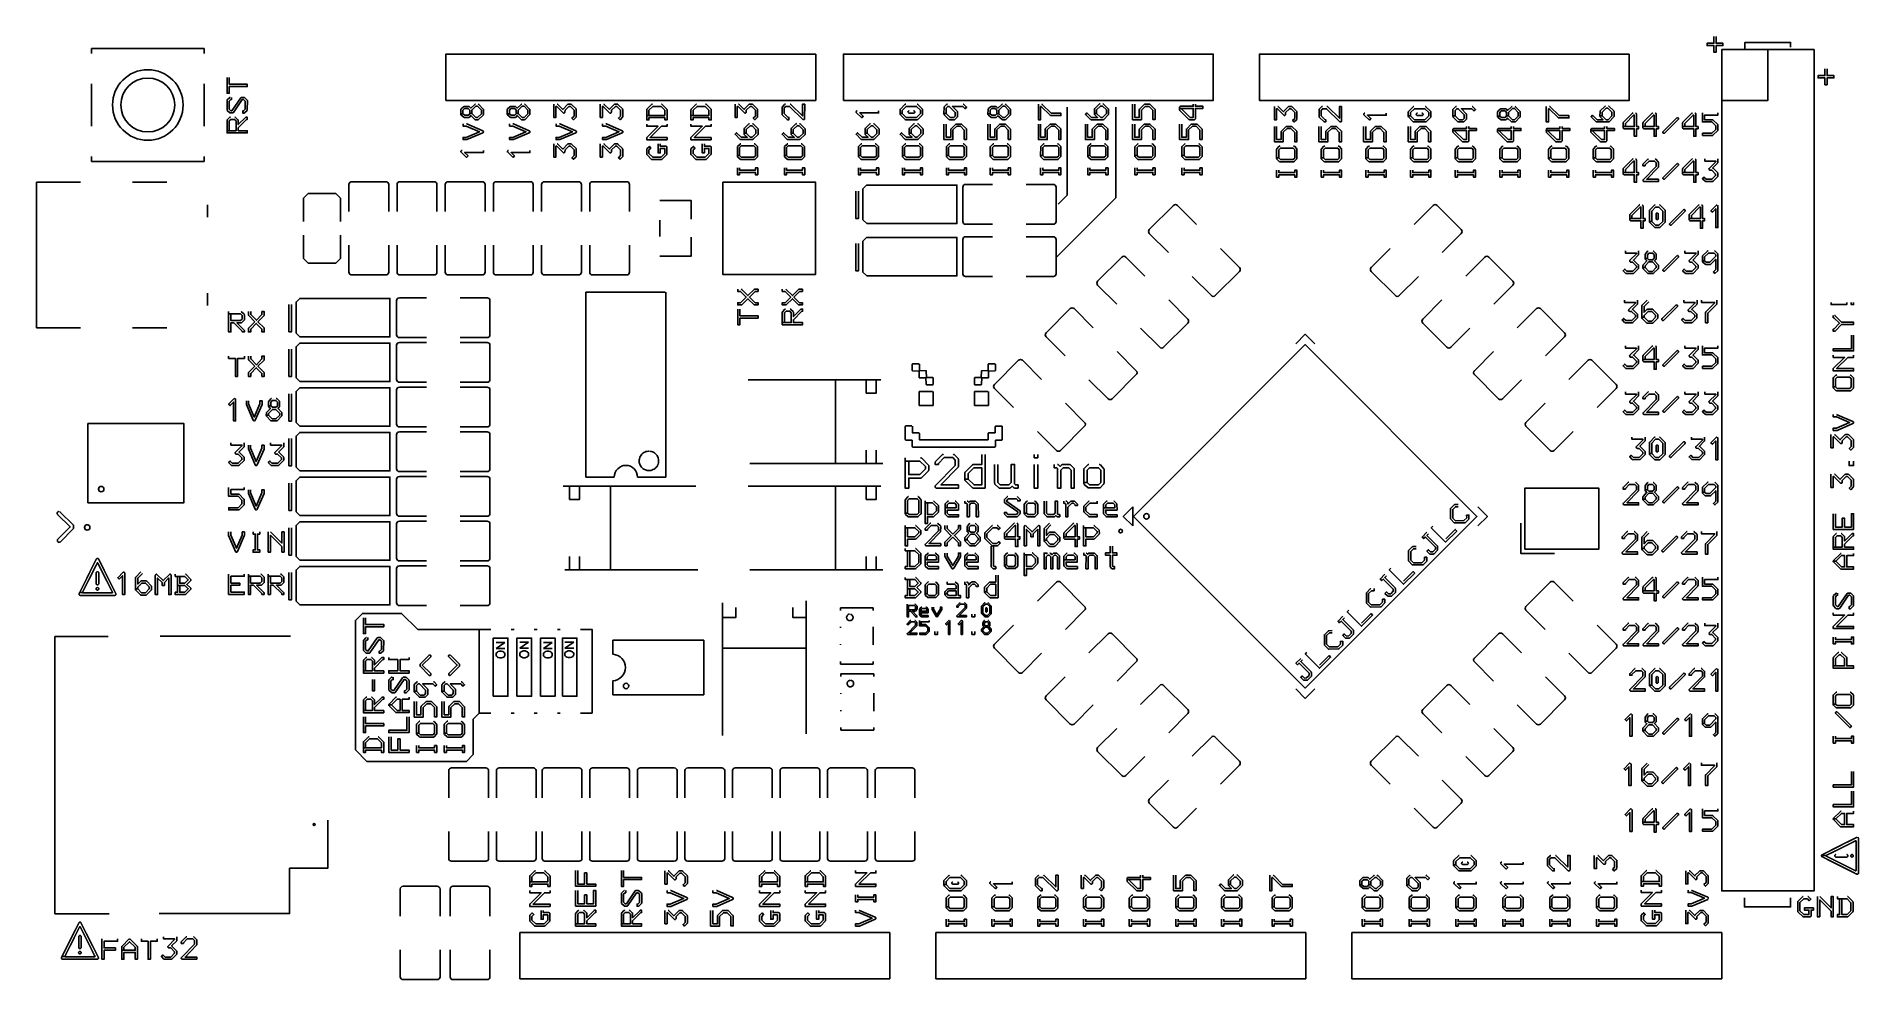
# Model space of a CAD drawing. Extents: x -1 to 99, y 1 to 53.
import ezdxf

# ---------------------------------------------------------------- set-up
doc = ezdxf.new("R2010")
doc.units = 0
doc.layers.add('gto', color=1, linetype='CONTINUOUS')

msp = doc.modelspace()

# ---------------------------------------------------------------- linework, layer by layer
at = {"layer": 'gto', "color": 1}
for points in [[(2.127854, 52.369745), (8.327837, 52.369745)], [(2.127854, 52.369745), (2.127854, 52.100914)], [(8.327837, 52.369745), (8.327837, 52.100914)], [(91.287783, 53.035306), (91.287783, 52.661925), (90.914402, 52.661925), (90.914402, 52.537465), (91.287783, 52.537465), (91.287783, 52.164084), (91.409703, 52.164084), (91.409703, 52.537465), (91.783084, 52.537465), (91.783084, 52.661925), (91.409703, 52.661925), (91.409703, 53.035306)], [(96.795144, 52.317775), (96.795144, 6.089682), (91.715133, 6.089682), (91.715133, 52.317775), (96.795144, 52.317775)], [(94.255139, 52.317775), (94.255139, 49.523769), (91.715133, 49.523769)], [(92.994406, 52.317775), (92.994406, 52.705105), (95.504181, 52.705105), (95.504181, 52.451105)], [(41.930904, 52.063774), (41.930904, 49.523769), (21.610863, 49.523769), (21.610863, 52.063774), (23.515867, 52.063774)], [(41.930904, 52.063774), (23.515867, 52.063774)], [(43.454907, 49.523769), (43.454907, 52.063774), (63.774948, 52.063774), (63.774948, 49.523769), (61.869944, 49.523769)], [(86.634993, 52.063774), (86.634993, 49.523769), (66.314953, 49.523769), (66.314953, 52.063774), (68.219956, 52.063774)], [(86.634993, 52.063774), (68.219956, 52.063774)], [(97.383795, 51.257303), (97.383795, 50.883922), (97.010414, 50.883922), (97.010414, 50.759462), (97.383795, 50.759462), (97.383795, 50.386081), (97.505715, 50.386081), (97.505715, 50.759462), (97.879096, 50.759462), (97.879096, 50.883922), (97.505715, 50.883922), (97.505715, 51.257303)], [(2.127854, 50.438631), (2.127854, 48.100906)], [(8.327837, 50.438631), (8.327837, 48.100906)], [(9.582929, 50.778252), (9.582929, 49.91262), (9.704849, 49.91262), (9.704849, 50.283461), (10.695451, 50.283461), (10.695451, 50.407411), (9.704849, 50.407411), (9.704849, 50.778252)], [(9.75819, 49.689099), (9.735839, 49.684529), (9.715009, 49.671319), (9.598169, 49.554479), (9.586479, 49.534669), (9.582929, 49.511299), (9.583939, 49.002788), (9.586479, 48.991108), (9.598169, 48.972818), (9.731769, 48.840228), (9.742439, 48.834638), (9.76581, 48.830068), (9.88773, 48.830068), (9.90246, 48.832098), (9.91567, 48.836678), (9.92786, 48.844798), (9.93853, 48.855978), (10.421131, 49.564639), (10.484631, 49.564639), (10.573531, 49.483359), (10.573531, 49.033778), (10.487171, 48.944878), (10.449071, 48.944878), (10.449071, 48.822958), (10.524761, 48.823978), (10.546601, 48.834138), (10.680211, 48.965198), (10.693421, 48.986028), (10.696971, 48.996698), (10.697991, 49.508249), (10.692401, 49.531619), (10.675131, 49.554479), (10.537971, 49.676399), (10.517651, 49.685039), (10.507491, 49.686559), (10.388111, 49.686559), (10.372361, 49.684529), (10.358641, 49.679449), (10.346961, 49.670809), (9.85471, 48.951988), (9.78867, 48.951988), (9.702309, 49.038858), (9.702309, 49.485899), (9.78359, 49.564639), (9.82423, 49.564639), (9.82423, 49.689099)], [(23.231386, 49.313179), (23.208526, 49.309619), (23.190746, 49.300479), (22.972306, 49.097278), (22.903726, 49.170938), (22.883406, 49.186178), (22.863086, 49.191258), (22.609085, 49.191258), (22.587755, 49.186178), (22.568445, 49.170938), (22.446525, 49.054098), (22.434845, 49.035298), (22.431285, 49.010918), (22.431285, 48.789938), (22.545585, 48.789938), (22.545585, 48.988058), (22.631945, 49.069338), (22.840226, 49.069338), (22.918966, 48.988058), (22.918966, 48.795018), (23.033266, 48.795018), (23.033266, 48.988058), (23.254247, 49.196338), (23.348227, 49.196338), (23.559047, 48.988058), (23.559047, 48.784858), (23.348227, 48.584197), (23.254247, 48.584197), (23.033266, 48.795018), (22.918966, 48.795018), (22.918966, 48.792478), (22.840226, 48.703577), (22.644645, 48.703577), (22.545585, 48.789938), (22.431285, 48.789938), (22.431285, 48.744217), (22.437385, 48.732537), (22.587755, 48.600457), (22.620775, 48.584197), (22.875286, 48.585217), (22.898146, 48.595377), (22.908806, 48.604517), (22.977386, 48.683257), (23.200906, 48.473457), (23.219706, 48.463297), (23.373627, 48.462277), (23.394967, 48.466337), (23.405127, 48.471927), (23.655567, 48.718817), (23.663187, 48.731517), (23.668777, 48.746757), (23.670807, 48.761998), (23.670807, 49.038858), (23.655567, 49.049018), (23.414267, 49.295399), (23.386327, 49.310639), (23.376167, 49.313179)], [(25.784092, 49.313179), (25.761232, 49.309619), (25.743451, 49.300479), (25.525011, 49.097278), (25.456431, 49.170938), (25.436111, 49.186178), (25.415791, 49.191258), (25.16179, 49.191258), (25.14046, 49.186178), (25.12115, 49.170938), (24.99923, 49.054098), (24.98806, 49.035298), (24.98399, 49.010918), (24.98399, 48.789938), (25.09829, 48.789938), (25.09829, 48.988058), (25.18465, 49.069338), (25.392931, 49.069338), (25.471671, 48.988058), (25.471671, 48.795018), (25.585971, 48.795018), (25.585971, 48.988058), (25.806952, 49.196338), (25.900932, 49.196338), (26.111752, 48.988058), (26.111752, 48.784858), (25.900932, 48.584197), (25.806952, 48.584197), (25.585971, 48.795018), (25.471671, 48.795018), (25.471671, 48.792478), (25.392931, 48.703577), (25.19735, 48.703577), (25.09829, 48.789938), (24.98399, 48.789938), (24.98399, 48.744217), (24.9906, 48.732537), (25.14046, 48.600457), (25.17348, 48.584197), (25.427991, 48.585217), (25.450851, 48.595377), (25.461511, 48.604517), (25.530091, 48.683257), (25.753612, 48.473457), (25.772412, 48.463297), (25.926332, 48.462277), (25.948182, 48.466337), (25.966972, 48.480057), (26.211832, 48.723897), (26.219452, 48.739137), (26.223012, 48.754378), (26.223512, 49.038858), (26.208272, 49.049018), (25.966972, 49.295399), (25.939032, 49.310639), (25.928872, 49.313179)], [(27.536695, 49.313179), (27.536695, 48.589277), (27.658615, 48.589277), (27.658615, 49.191258), (27.701795, 49.191258), (28.049776, 48.840738), (28.070606, 48.827018), (28.092956, 48.822958), (28.116326, 48.827018), (28.126996, 48.832608), (28.143756, 48.849878), (28.152906, 48.871218), (28.153916, 48.977898), (28.367277, 49.191258), (28.453637, 49.191258), (28.654297, 48.988058), (28.654297, 48.662937), (28.537457, 48.548637), (28.623817, 48.462277), (28.766058, 48.606037), (28.775208, 48.627377), (28.775208, 49.025648), (28.766058, 49.046988), (28.758438, 49.056638), (28.510537, 49.301499), (28.499867, 49.308099), (28.476497, 49.313179), (28.341877, 49.313179), (28.318517, 49.308099), (28.298697, 49.292859), (28.045206, 49.041398), (28.040126, 49.031238), (28.039616, 49.026158), (27.758696, 49.303019), (27.748025, 49.308609), (27.724655, 49.313179)], [(30.09194, 49.313179), (30.09194, 48.589277), (30.21386, 48.589277), (30.21386, 49.191258), (30.257041, 49.191258), (30.605021, 48.840738), (30.625851, 48.827018), (30.648201, 48.822958), (30.671571, 48.827018), (30.682241, 48.832608), (30.699001, 48.849878), (30.708151, 48.871218), (30.709161, 48.977898), (30.922522, 49.191258), (31.008882, 49.191258), (31.209542, 48.988058), (31.209542, 48.662937), (31.092702, 48.548637), (31.179062, 48.462277), (31.321303, 48.606037), (31.330453, 48.627377), (31.330453, 49.025648), (31.321303, 49.046988), (31.313683, 49.056638), (31.065782, 49.301499), (31.055112, 49.308099), (31.031742, 49.313179), (30.897122, 49.313179), (30.873762, 49.308099), (30.853942, 49.292859), (30.600451, 49.041398), (30.595371, 49.031238), (30.594861, 49.026158), (30.313941, 49.303019), (30.303271, 49.308609), (30.279901, 49.313179)], [(32.957066, 49.313179), (32.933706, 49.308099), (32.913886, 49.292859), (32.658365, 49.039368), (32.648205, 49.019048), (32.647185, 48.701037), (32.769106, 48.701037), (32.769106, 48.980438), (32.982466, 49.191258), (33.429507, 49.191258), (33.637787, 48.980438), (33.637787, 48.701037), (32.647185, 48.701037), (32.647185, 48.452117), (32.769106, 48.452117), (32.769106, 48.576577), (33.640327, 48.576577), (33.640327, 48.452117), (33.762248, 48.452117), (33.762248, 49.005838), (33.757168, 49.027678), (33.741927, 49.049018), (33.488437, 49.301499), (33.477767, 49.308099), (33.452367, 49.313179)], [(35.382771, 49.313179), (35.359411, 49.308099), (35.339591, 49.292859), (35.08407, 49.039368), (35.07797, 49.029718), (35.07289, 49.008378), (35.07289, 48.701037), (35.19481, 48.701037), (35.19481, 48.980438), (35.408171, 49.191258), (35.855212, 49.191258), (36.063492, 48.980438), (36.063492, 48.701037), (35.07289, 48.701037), (35.07289, 48.452117), (35.19481, 48.452117), (35.19481, 48.576577), (36.066032, 48.576577), (36.066032, 48.452117), (36.187952, 48.452117), (36.186942, 49.017018), (36.176782, 49.038348), (35.923792, 49.292859), (35.903472, 49.308099), (35.878072, 49.313179)], [(37.498595, 49.313179), (37.498595, 48.589277), (37.620515, 48.589277), (37.620515, 49.191258), (37.663695, 49.191258), (38.011676, 48.840738), (38.032506, 48.827018), (38.054856, 48.822958), (38.078226, 48.827018), (38.088896, 48.832608), (38.105656, 48.849878), (38.114806, 48.871218), (38.115816, 48.977898), (38.329177, 49.188718), (38.415537, 49.188718), (38.616197, 48.988058), (38.616197, 48.662937), (38.499357, 48.548637), (38.585717, 48.462277), (38.727957, 48.606037), (38.737107, 48.627377), (38.737107, 49.024638), (38.727957, 49.045968), (38.720337, 49.056638), (38.472437, 49.300479), (38.461767, 49.306069), (38.438397, 49.310639), (38.303777, 49.310639), (38.280417, 49.306069), (38.260597, 49.292859), (38.007106, 49.041398), (38.002026, 49.031238), (38.001516, 49.026158), (37.720595, 49.303019), (37.709925, 49.308609), (37.686555, 49.313179)], [(40.267201, 49.313179), (40.24384, 49.308609), (40.22402, 49.295399), (40.09956, 49.170938), (40.08636, 49.151128), (40.0828, 49.139948), (40.0828, 48.756918), (40.09194, 48.735577), (40.357631, 48.471927), (40.368301, 48.466337), (40.391661, 48.462277), (40.455161, 48.462277), (40.455161, 48.584197), (40.414521, 48.584197), (40.2037, 48.795018), (40.2037, 49.104898), (40.290061, 49.191258), (40.495801, 49.191258), (41.228852, 48.471927), (41.239522, 48.466337), (41.262883, 48.462277), (41.285233, 48.466337), (41.306063, 48.480057), (41.319273, 48.499357), (41.322833, 48.510537), (41.323843, 49.313179), (41.201922, 49.313179), (41.201922, 48.670557), (40.564381, 49.295399), (40.543561, 49.308609), (40.521201, 49.313179)], [(43.454907, 49.523769), (61.869944, 49.523769)], [(46.873754, 49.313179), (46.850394, 49.308609), (46.830574, 49.295399), (46.581653, 49.046478), (46.568453, 49.025138), (46.564893, 49.014478), (46.563873, 48.800098), (46.685793, 48.800098), (46.685793, 48.975358), (46.899154, 49.191258), (47.475735, 49.191258), (47.681475, 48.982978), (47.681475, 48.795018), (47.470655, 48.584197), (46.899154, 48.584197), (46.685793, 48.800098), (46.563873, 48.800098), (46.564893, 48.761998), (46.574033, 48.740657), (46.839214, 48.471927), (46.848864, 48.466337), (46.873754, 48.462277), (47.507235, 48.463297), (47.518415, 48.466337), (47.539235, 48.480057), (47.793236, 48.736087), (47.798826, 48.745737), (47.802386, 48.757938), (47.802386, 49.020568), (47.793236, 49.041908), (47.785616, 49.051558), (47.534155, 49.303019), (47.524505, 49.308609), (47.498595, 49.313179)], [(49.167378, 49.313179), (49.144018, 49.308609), (49.124198, 49.295399), (48.989578, 49.162298), (48.980438, 49.140458), (48.979418, 48.795018), (49.101338, 48.795018), (49.101338, 49.102358), (49.190238, 49.191258), (49.271519, 49.191258), (49.601719, 48.861058), (49.601719, 48.662937), (49.522979, 48.584197), (49.312159, 48.584197), (49.101338, 48.795018), (48.979418, 48.795018), (48.980438, 48.757938), (48.983998, 48.745737), (48.989578, 48.736087), (49.253739, 48.471927), (49.263399, 48.466337), (49.289299, 48.462277), (49.559049, 48.463297), (49.570739, 48.466337), (49.580389, 48.471927), (49.705859, 48.596897), (49.719069, 48.616197), (49.722629, 48.627377), (49.722629, 48.897638), (49.719069, 48.909828), (49.713479, 48.919478), (49.441699, 49.191258), (50.0132, 49.191258), (50.13512, 49.066798), (50.22148, 49.153158), (50.0701, 49.303019), (50.05943, 49.308609), (50.03606, 49.313179)], [(52.200144, 49.313179), (52.175764, 49.309619), (52.159504, 49.300479), (51.941064, 49.097278), (51.862324, 49.177038), (51.852164, 49.183638), (51.831844, 49.188718), (51.577843, 49.188718), (51.556513, 49.184148), (51.537203, 49.170938), (51.415283, 49.054098), (51.402083, 49.034288), (51.398523, 49.023108), (51.397503, 48.789938), (51.514343, 48.789938), (51.514343, 48.985518), (51.600703, 49.069338), (51.806444, 49.069338), (51.885184, 48.988058), (51.885184, 48.792478), (51.999484, 48.792478), (51.999484, 48.985518), (52.220464, 49.196338), (52.314445, 49.196338), (52.527805, 48.985518), (52.527805, 48.784858), (52.316985, 48.584197), (52.220464, 48.584197), (51.999484, 48.792478), (51.885184, 48.792478), (51.806444, 48.703577), (51.610863, 48.703577), (51.514343, 48.789938), (51.397503, 48.789938), (51.397503, 48.744217), (51.405123, 48.732537), (51.417823, 48.718817), (51.554983, 48.600457), (51.587503, 48.585217), (51.843024, 48.585217), (51.864864, 48.595377), (51.946144, 48.680717), (52.169664, 48.473457), (52.188464, 48.463297), (52.342385, 48.462277), (52.362705, 48.466337), (52.383025, 48.480057), (52.624325, 48.718817), (52.634995, 48.746757), (52.637025, 48.761998), (52.636525, 49.039878), (52.629405, 49.044958), (52.383025, 49.295399), (52.347975, 49.312159)], [(54.164588, 49.313179), (54.164588, 48.462277), (54.286509, 48.462277), (54.286509, 49.191258), (54.322069, 49.191258), (54.8128, 48.702057), (54.83464, 48.691897), (55.406651, 48.690877), (55.406651, 48.812798), (54.87071, 48.812798), (54.382009, 49.303019), (54.371849, 49.308609), (54.347469, 49.313179)], [(58.420107, 49.149098), (58.420107, 44.160908), (55.1418, 40.882592)], [(55.753102, 49.149098), (55.753102, 44.323089), (55.2451, 43.815088)], [(57.553975, 49.336039), (57.530605, 49.331469), (57.510795, 49.318259), (57.264415, 49.076958), (57.251205, 49.055618), (57.246634, 49.033778), (57.246634, 48.802638), (57.368555, 48.802638), (57.368555, 49.005838), (57.579375, 49.214118), (57.683515, 49.214118), (57.901956, 48.998218), (57.901956, 48.795018), (57.688595, 48.584197), (57.589535, 48.584197), (57.368555, 48.802638), (57.246634, 48.802638), (57.248154, 48.767078), (57.251205, 48.755898), (57.264415, 48.736597), (57.416815, 48.584197), (57.091694, 48.584197), (56.837694, 48.835658), (56.753874, 48.751838), (57.032764, 48.471927), (57.042924, 48.466337), (57.066294, 48.462277), (57.713995, 48.462277), (57.754636, 48.480057), (58.014216, 48.738117), (58.019806, 48.748277), (58.023876, 48.772158), (58.022856, 49.034798), (58.014216, 49.056128), (58.006096, 49.066798), (57.752096, 49.318259), (57.731265, 49.331469), (57.708915, 49.336039)], [(59.338579, 49.313179), (59.338579, 48.462277), (59.83134, 48.462277), (59.83134, 48.985518), (60.03962, 49.191258), (60.24536, 49.191258), (60.456181, 48.982978), (60.456181, 48.467357), (60.578101, 48.467357), (60.577081, 49.019558), (60.568451, 49.041398), (60.313941, 49.295399), (60.294131, 49.308609), (60.270761, 49.313179), (60.01422, 49.313179), (59.99034, 49.308609), (59.9812, 49.303019), (59.721099, 49.041908), (59.714499, 49.031748), (59.709419, 49.008378), (59.709419, 48.584197), (59.460499, 48.584197), (59.460499, 49.313179)], [(62.672585, 49.310639), (62.672585, 49.198878), (61.986784, 49.198878), (61.963424, 49.193798), (61.943604, 49.178558), (61.930404, 49.159258), (61.925824, 49.137918), (61.925824, 49.076958), (62.672585, 49.076958), (62.672585, 48.584197), (62.507485, 48.584197), (62.047744, 49.036318), (62.047744, 49.076958), (61.925824, 49.076958), (61.926844, 48.997708), (61.935984, 48.975868), (62.438905, 48.480057), (62.459735, 48.466337), (62.482085, 48.462277), (62.745745, 48.463297), (62.756916, 48.466337), (62.767586, 48.471927), (62.784346, 48.489197), (62.793496, 48.510537), (62.794506, 49.076958), (63.211066, 49.076958), (63.211066, 49.198878), (62.794506, 49.198878), (62.794506, 49.310639)], [(67.132834, 49.186178), (67.132834, 48.462277), (67.254755, 48.462277), (67.254755, 49.064258), (67.297935, 49.064258), (67.645915, 48.713737), (67.666745, 48.700017), (67.689095, 48.695957), (67.712465, 48.700017), (67.723135, 48.705607), (67.739895, 48.722877), (67.749045, 48.744217), (67.750056, 48.850898), (67.963416, 49.061718), (68.049776, 49.061718), (68.250437, 48.861058), (68.250437, 48.535937), (68.133596, 48.421637), (68.219956, 48.335277), (68.362197, 48.479037), (68.371347, 48.500377), (68.371347, 48.897638), (68.362197, 48.918968), (68.354577, 48.929638), (68.106676, 49.173478), (68.096006, 49.179068), (68.072636, 49.183638), (67.938016, 49.183638), (67.914656, 49.179068), (67.894836, 49.165858), (67.641345, 48.914398), (67.636265, 48.904238), (67.635755, 48.899158), (67.354835, 49.176018), (67.344165, 49.181608), (67.320795, 49.186178)], [(69.7719, 49.186178), (69.748539, 49.181608), (69.728719, 49.168398), (69.604259, 49.043938), (69.591059, 49.024128), (69.587499, 49.012948), (69.587499, 48.629917), (69.596639, 48.608577), (69.86233, 48.344927), (69.873, 48.339337), (69.89636, 48.335277), (69.95986, 48.335277), (69.95986, 48.457197), (69.91922, 48.457197), (69.708399, 48.668017), (69.708399, 48.977898), (69.79476, 49.064258), (70.0005, 49.064258), (70.733551, 48.344927), (70.744221, 48.339337), (70.767582, 48.335277), (70.789942, 48.339337), (70.810762, 48.353057), (70.823972, 48.372357), (70.827532, 48.383537), (70.828542, 49.186178), (70.706621, 49.186178), (70.706621, 48.543557), (70.06908, 49.168398), (70.04826, 49.181608), (70.0259, 49.186178)], [(74.80365, 49.186178), (74.78079, 49.181608), (74.76301, 49.168398), (74.511549, 48.919478), (74.498349, 48.898138), (74.494789, 48.887478), (74.493769, 48.673097), (74.615689, 48.673097), (74.615689, 48.848358), (74.82905, 49.064258), (75.405631, 49.064258), (75.613911, 48.855978), (75.613911, 48.668017), (75.403091, 48.457197), (74.82905, 48.457197), (74.615689, 48.673097), (74.493769, 48.673097), (74.494789, 48.634997), (74.503929, 48.613657), (74.77013, 48.344927), (74.77927, 48.339337), (74.80365, 48.335277), (75.438151, 48.336297), (75.449321, 48.339337), (75.469131, 48.353057), (75.725671, 48.609087), (75.731261, 48.618737), (75.734821, 48.630937), (75.734821, 48.893568), (75.725671, 48.914908), (75.718051, 48.924558), (75.465581, 49.176018), (75.455931, 49.181608), (75.431031, 49.186178)], [(77.135374, 49.186178), (77.112014, 49.181608), (77.092194, 49.168398), (76.957574, 49.035298), (76.948434, 49.013458), (76.947414, 48.668017), (77.069334, 48.668017), (77.069334, 48.975358), (77.158234, 49.064258), (77.236974, 49.064258), (77.569715, 48.734057), (77.569715, 48.535937), (77.490975, 48.457197), (77.280155, 48.457197), (77.069334, 48.668017), (76.947414, 48.668017), (76.948434, 48.630937), (76.951994, 48.618737), (76.957574, 48.609087), (77.221734, 48.344927), (77.231394, 48.339337), (77.257295, 48.335277), (77.527045, 48.336297), (77.538735, 48.339337), (77.548385, 48.344927), (77.673855, 48.469897), (77.687065, 48.489197), (77.690625, 48.500377), (77.690625, 48.770638), (77.687065, 48.782828), (77.681475, 48.792478), (77.409695, 49.064258), (77.978656, 49.064258), (78.103116, 48.939798), (78.189476, 49.026158), (78.047236, 49.168398), (78.027426, 49.181608), (78.004056, 49.186178)], [(80.2037, 49.186178), (80.18084, 49.182618), (80.16306, 49.173478), (79.94462, 48.970278), (79.86588, 49.050038), (79.85572, 49.056638), (79.8354, 49.061718), (79.581399, 49.061718), (79.559559, 49.057148), (79.540759, 49.043938), (79.418839, 48.927098), (79.407159, 48.907288), (79.403599, 48.883918), (79.403599, 48.662937), (79.517899, 48.662937), (79.517899, 48.858518), (79.604259, 48.942338), (79.81254, 48.942338), (79.89128, 48.861058), (79.89128, 48.665477), (80.00558, 48.665477), (80.00558, 48.858518), (80.22656, 49.069338), (80.320541, 49.069338), (80.531361, 48.858518), (80.531361, 48.657857), (80.320541, 48.457197), (80.22656, 48.457197), (80.00558, 48.665477), (79.89128, 48.665477), (79.81254, 48.576577), (79.616959, 48.576577), (79.517899, 48.662937), (79.403599, 48.662937), (79.403599, 48.617217), (79.409699, 48.605537), (79.562099, 48.471417), (79.591059, 48.458217), (79.8476, 48.458217), (79.87046, 48.468377), (79.88112, 48.477517), (79.9497, 48.553717), (80.17322, 48.346457), (80.19202, 48.336297), (80.345941, 48.335277), (80.367281, 48.339337), (80.377441, 48.344927), (80.627881, 48.591817), (80.635501, 48.604517), (80.641091, 48.619757), (80.643121, 48.634997), (80.643121, 48.911858), (80.627881, 48.922018), (80.386581, 49.168398), (80.348481, 49.186178)], [(82.078224, 49.186178), (82.078224, 48.335277), (82.200144, 48.335277), (82.200144, 49.064258), (82.235704, 49.064258), (82.726945, 48.575057), (82.736595, 48.568957), (82.748285, 48.564897), (83.320287, 48.563877), (83.320287, 48.685797), (82.784346, 48.685797), (82.295655, 49.176018), (82.286005, 49.181608), (82.261105, 49.186178)], [(85.334511, 49.209038), (85.311151, 49.204468), (85.291331, 49.191258), (85.04495, 48.949958), (85.03175, 48.928618), (85.02819, 48.917958), (85.02717, 48.675637), (85.14909, 48.675637), (85.14909, 48.878838), (85.359911, 49.087118), (85.464051, 49.087118), (85.682491, 48.871218), (85.682491, 48.668017), (85.469131, 48.457197), (85.370071, 48.457197), (85.14909, 48.675637), (85.02717, 48.675637), (85.02819, 48.640077), (85.03733, 48.618737), (85.19735, 48.457197), (84.87223, 48.457197), (84.618229, 48.708657), (84.534409, 48.624837), (84.8128, 48.344927), (84.82347, 48.339337), (84.84683, 48.335277), (85.494531, 48.335277), (85.535171, 48.353057), (85.794252, 48.611117), (85.803402, 48.632457), (85.803402, 48.907798), (85.794252, 48.929128), (85.786632, 48.939798), (85.532631, 49.191258), (85.511811, 49.204468), (85.489451, 49.209038)], [(9.76581, 48.599437), (9.742439, 48.594867), (9.722629, 48.581657), (9.593089, 48.447547), (9.583939, 48.427227), (9.582929, 47.857246), (9.704849, 47.857246), (9.704849, 48.391157), (9.79121, 48.477517), (9.98933, 48.477517), (10.07569, 48.393697), (10.07569, 47.857246), (9.582929, 47.857246), (9.582929, 47.735325), (10.695451, 47.735325), (10.695451, 47.857246), (10.19761, 47.857246), (10.19761, 48.015236), (10.659891, 48.477517), (10.695451, 48.477517), (10.695451, 48.599437), (10.622301, 48.597917), (10.611121, 48.594357), (10.591311, 48.579117), (10.19761, 48.189986), (10.19659, 48.431287), (10.18745, 48.452627), (10.17983, 48.462277), (10.04876, 48.589277), (10.0381, 48.594867), (10.01473, 48.599437)], [(22.555745, 48.233676), (22.555745, 48.111756), (22.728465, 48.111756), (23.454907, 47.796796), (22.728465, 47.489455), (22.555745, 47.489455), (22.555745, 47.367535), (22.764026, 47.367535), (23.635247, 47.738375), (23.652017, 47.748535), (23.663697, 47.761746), (23.670807, 47.777496), (23.673347, 47.796796), (23.670807, 47.815086), (23.663697, 47.830836), (23.652017, 47.843026), (23.635247, 47.852676), (22.766566, 48.228596), (22.741165, 48.233676)], [(25.10845, 48.233676), (25.10845, 48.111756), (25.281171, 48.111756), (26.007612, 47.796796), (25.281171, 47.489455), (25.10845, 47.489455), (25.10845, 47.367535), (25.316731, 47.367535), (26.187952, 47.738375), (26.204722, 47.748535), (26.216402, 47.761746), (26.223512, 47.777496), (26.226052, 47.796796), (26.223512, 47.815086), (26.216402, 47.830836), (26.204722, 47.843026), (26.187952, 47.852676), (25.319271, 48.228596), (25.293871, 48.233676)], [(27.663695, 48.233676), (27.663695, 48.111756), (27.836416, 48.111756), (28.562857, 47.796796), (27.836416, 47.489455), (27.663695, 47.489455), (27.663695, 47.367535), (27.871976, 47.367535), (28.743197, 47.738375), (28.759968, 47.748535), (28.771648, 47.761746), (28.778758, 47.777496), (28.781298, 47.796796), (28.778758, 47.815086), (28.771648, 47.830836), (28.759968, 47.843026), (28.743197, 47.852676), (27.874516, 48.228596), (27.849116, 48.233676)], [(30.21894, 48.233676), (30.21894, 48.111756), (30.391661, 48.111756), (31.118102, 47.796796), (30.391661, 47.489455), (30.21894, 47.489455), (30.21894, 47.367535), (30.427221, 47.367535), (31.298443, 47.738375), (31.315213, 47.748535), (31.326893, 47.761746), (31.334003, 47.777496), (31.336543, 47.796796), (31.334003, 47.815086), (31.326893, 47.830836), (31.315213, 47.843026), (31.298443, 47.852676), (30.429761, 48.228596), (30.404361, 48.233676)], [(32.647185, 48.223516), (32.647185, 48.101596), (33.266947, 48.101596), (32.647185, 47.481835), (32.647185, 47.357375), (33.759708, 47.357375), (33.759708, 47.481835), (32.830066, 47.481835), (33.454907, 48.101596), (33.759708, 48.101596), (33.759708, 48.223516)], [(35.07289, 48.223516), (35.07289, 48.101596), (35.692651, 48.101596), (35.07289, 47.481835), (35.07289, 47.357375), (36.185412, 47.357375), (36.185412, 47.481835), (35.255771, 47.481835), (35.880612, 48.101596), (36.185412, 48.101596), (36.185412, 48.223516)], [(38.301237, 48.246376), (38.277867, 48.241806), (38.258057, 48.228596), (38.011676, 47.987296), (37.998476, 47.967486), (37.994916, 47.956306), (37.993896, 47.715515), (38.115816, 47.715515), (38.115816, 47.918716), (38.326637, 48.124456), (38.430777, 48.124456), (38.649217, 47.908556), (38.649217, 47.705355), (38.435857, 47.494535), (38.336797, 47.494535), (38.115816, 47.715515), (37.993896, 47.715515), (37.994916, 47.677415), (38.004056, 47.656075), (38.164076, 47.494535), (37.838956, 47.494535), (37.584955, 47.745995), (37.501135, 47.662175), (37.780036, 47.382265), (37.790196, 47.376675), (37.813556, 47.372615), (38.461257, 47.372615), (38.501897, 47.390395), (38.760978, 47.648455), (38.770128, 47.669795), (38.770128, 47.946146), (38.760978, 47.967486), (38.753358, 47.977136), (38.499357, 48.228596), (38.478537, 48.241806), (38.456177, 48.246376)], [(40.884422, 48.246376), (40.861062, 48.241806), (40.841242, 48.228596), (40.594861, 47.987296), (40.581661, 47.967486), (40.578101, 47.956306), (40.577081, 47.715515), (40.699001, 47.715515), (40.699001, 47.918716), (40.909822, 48.124456), (41.013962, 48.124456), (41.232402, 47.908556), (41.232402, 47.705355), (41.019042, 47.494535), (40.919982, 47.494535), (40.699001, 47.715515), (40.577081, 47.715515), (40.578101, 47.677415), (40.587241, 47.656075), (40.747261, 47.494535), (40.422141, 47.494535), (40.16814, 47.745995), (40.08432, 47.662175), (40.362711, 47.382265), (40.373371, 47.376675), (40.396741, 47.372615), (41.044442, 47.372615), (41.085082, 47.390395), (41.344163, 47.648455), (41.353313, 47.669795), (41.353313, 47.946146), (41.344163, 47.967486), (41.336543, 47.977136), (41.082542, 48.228596), (41.061722, 48.241806), (41.039362, 48.246376)], [(44.94843, 48.246376), (44.92507, 48.241806), (44.90525, 48.228596), (44.658869, 47.987296), (44.645669, 47.967486), (44.642109, 47.956306), (44.641089, 47.715515), (44.76301, 47.715515), (44.76301, 47.918716), (44.97383, 48.124456), (45.07797, 48.124456), (45.296411, 47.908556), (45.296411, 47.705355), (45.08305, 47.494535), (44.98399, 47.494535), (44.76301, 47.715515), (44.641089, 47.715515), (44.642109, 47.677415), (44.651249, 47.656075), (44.81127, 47.494535), (44.486149, 47.494535), (44.232148, 47.745995), (44.148328, 47.662175), (44.426719, 47.382265), (44.437389, 47.376675), (44.460749, 47.372615), (45.10845, 47.372615), (45.14909, 47.390395), (45.408171, 47.648455), (45.417321, 47.669795), (45.417321, 47.946146), (45.408171, 47.967486), (45.400551, 47.977136), (45.14655, 48.228596), (45.12573, 48.241806), (45.10337, 48.246376)], [(44.211828, 48.952498), (44.194048, 48.949958), (44.179318, 48.942848), (44.167638, 48.930658), (44.151378, 48.897128), (44.151888, 48.883918), (44.162048, 48.863598), (44.463289, 48.568957), (44.542029, 48.655317), (44.354069, 48.835658), (45.387851, 48.835658), (45.387851, 48.952498)], [(47.366515, 48.246376), (47.343155, 48.241806), (47.323335, 48.228596), (47.076954, 47.987296), (47.063754, 47.967486), (47.060194, 47.956306), (47.059174, 47.715515), (47.181094, 47.715515), (47.181094, 47.918716), (47.389375, 48.124456), (47.496055, 48.124456), (47.711955, 47.908556), (47.711955, 47.705355), (47.498595, 47.494535), (47.402075, 47.494535), (47.181094, 47.715515), (47.059174, 47.715515), (47.060194, 47.677415), (47.069334, 47.656075), (47.229354, 47.494535), (46.901694, 47.494535), (46.650233, 47.745995), (46.563873, 47.662175), (46.844804, 47.382265), (46.855474, 47.376675), (46.878834, 47.372615), (47.526535, 47.372615), (47.567175, 47.390395), (47.823716, 47.648455), (47.832866, 47.669795), (47.832866, 47.946146), (47.823716, 47.967486), (47.816096, 47.977136), (47.552955, 48.236216), (47.542285, 48.241806), (47.518915, 48.246376)], [(47.061714, 48.944878), (47.039874, 48.940308), (47.021074, 48.927098), (47.005834, 48.907288), (47.000754, 48.883918), (47.005834, 48.860038), (47.021074, 48.840738), (47.039874, 48.827018), (47.061714, 48.822958), (47.324355, 48.823978), (47.335535, 48.827018), (47.356355, 48.840738), (47.369565, 48.860038), (47.373125, 48.871218), (47.373125, 48.896108), (47.363975, 48.917448), (47.356355, 48.927098), (47.335535, 48.940308), (47.313175, 48.944878)], [(48.979418, 48.223516), (48.979418, 47.372615), (49.472179, 47.372615), (49.472179, 47.895856), (49.680459, 48.101596), (49.8862, 48.101596), (50.09702, 47.893316), (50.09702, 47.380235), (50.21894, 47.380235), (50.21793, 47.931416), (50.21437, 47.942596), (50.20878, 47.951736), (49.94564, 48.213356), (49.93497, 48.218946), (49.9116, 48.223516), (49.655059, 48.223516), (49.631189, 48.218946), (49.621539, 48.213356), (49.370579, 47.961896), (49.357379, 47.942086), (49.353819, 47.930906), (49.352799, 47.494535), (49.101338, 47.494535), (49.101338, 48.223516)], [(51.397503, 48.223516), (51.397503, 47.372615), (51.890264, 47.372615), (51.890264, 47.895856), (52.098544, 48.101596), (52.301745, 48.101596), (52.515105, 47.893316), (52.515105, 47.380235), (52.637025, 47.380235), (52.637025, 47.918716), (52.631945, 47.942596), (52.372865, 48.205736), (52.352045, 48.218946), (52.329685, 48.223516), (52.073144, 48.223516), (52.048254, 48.218946), (52.029964, 48.205736), (51.786124, 47.961896), (51.772924, 47.942086), (51.769364, 47.930906), (51.768344, 47.494535), (51.519423, 47.494535), (51.519423, 48.223516)], [(54.164588, 48.223516), (54.164588, 47.372615), (54.657349, 47.372615), (54.657349, 47.895856), (54.86563, 48.101596), (55.07137, 48.101596), (55.282191, 47.893316), (55.282191, 47.380235), (55.404111, 47.380235), (55.404111, 47.918716), (55.399541, 47.942596), (55.393951, 47.951736), (55.13995, 48.205736), (55.12014, 48.218946), (55.09677, 48.223516), (54.84023, 48.223516), (54.81585, 48.218946), (54.8067, 48.213356), (54.546609, 47.952246), (54.536449, 47.930906), (54.535429, 47.494535), (54.286509, 47.494535), (54.286509, 48.223516)], [(56.751334, 48.223516), (56.751334, 47.372615), (57.244094, 47.372615), (57.244094, 47.895856), (57.452375, 48.101596), (57.658115, 48.101596), (57.868936, 47.893316), (57.868936, 47.380235), (57.990856, 47.380235), (57.989836, 47.931416), (57.986786, 47.942596), (57.981196, 47.951736), (57.726695, 48.205736), (57.707385, 48.218946), (57.683515, 48.223516), (57.426975, 48.223516), (57.403095, 48.218946), (57.393955, 48.213356), (57.133854, 47.952246), (57.127254, 47.942086), (57.122174, 47.918716), (57.122174, 47.494535), (56.873254, 47.494535), (56.873254, 48.223516)], [(59.338579, 48.223516), (59.338579, 47.372615), (59.83134, 47.372615), (59.83134, 47.895856), (60.03962, 48.101596), (60.24536, 48.101596), (60.456181, 47.893316), (60.456181, 47.380235), (60.578101, 47.380235), (60.577081, 47.931416), (60.568451, 47.951736), (60.313941, 48.205736), (60.294131, 48.218946), (60.270761, 48.223516), (60.01422, 48.223516), (59.99034, 48.218946), (59.9812, 48.213356), (59.721099, 47.952246), (59.714499, 47.942086), (59.709419, 47.918716), (59.709419, 47.494535), (59.460499, 47.494535), (59.460499, 48.223516)], [(61.925824, 48.223516), (61.925824, 47.372615), (62.418585, 47.372615), (62.418585, 47.895856), (62.626865, 48.101596), (62.832606, 48.101596), (63.043426, 47.893316), (63.043426, 47.380235), (63.165346, 47.380235), (63.164336, 47.931416), (63.160776, 47.942596), (63.155186, 47.951736), (62.892046, 48.213356), (62.881376, 48.218946), (62.858006, 48.223516), (62.601465, 48.223516), (62.577595, 48.218946), (62.567945, 48.213356), (62.316985, 47.961896), (62.301745, 47.942086), (62.296665, 47.918716), (62.296665, 47.494535), (62.047744, 47.494535), (62.047744, 48.223516)], [(67.132834, 48.096516), (67.132834, 47.245614), (67.625595, 47.245614), (67.625595, 47.768856), (67.833876, 47.974596), (68.039616, 47.974596), (68.250437, 47.766316), (68.250437, 47.253235), (68.372357, 47.253235), (68.371347, 47.804416), (68.367787, 47.815596), (68.362197, 47.824736), (68.099056, 48.086356), (68.088386, 48.091946), (68.065016, 48.096516), (67.808476, 48.096516), (67.784606, 48.091946), (67.774946, 48.086356), (67.523995, 47.834896), (67.508755, 47.815086), (67.503675, 47.791716), (67.503675, 47.367535), (67.254755, 47.367535), (67.254755, 48.096516)], [(69.586479, 48.096516), (69.586479, 47.245614), (70.07924, 47.245614), (70.07924, 47.768856), (70.287521, 47.974596), (70.493261, 47.974596), (70.704081, 47.766316), (70.704081, 47.253235), (70.826002, 47.253235), (70.824992, 47.804416), (70.821432, 47.815596), (70.815842, 47.824736), (70.552701, 48.086356), (70.542031, 48.091946), (70.518661, 48.096516), (70.262121, 48.096516), (70.23774, 48.091946), (70.2286, 48.086356), (69.9685, 47.825246), (69.95834, 47.803906), (69.95732, 47.367535), (69.708399, 47.367535), (69.708399, 48.096516)], [(72.040124, 48.096516), (72.040124, 47.245614), (72.532885, 47.245614), (72.532885, 47.768856), (72.741165, 47.974596), (72.946906, 47.974596), (73.157726, 47.766316), (73.157726, 47.253235), (73.279647, 47.253235), (73.278637, 47.804416), (73.275077, 47.815596), (73.269487, 47.824736), (73.006346, 48.086356), (72.995676, 48.091946), (72.972306, 48.096516), (72.715765, 48.096516), (72.691385, 48.091946), (72.682235, 48.086356), (72.422145, 47.825246), (72.411985, 47.803906), (72.410965, 47.367535), (72.162044, 47.367535), (72.162044, 48.096516)], [(72.106164, 48.825498), (72.088384, 48.822958), (72.073654, 48.815848), (72.061974, 48.803658), (72.045714, 48.770128), (72.046224, 48.756918), (72.056384, 48.736597), (72.357625, 48.441957), (72.436365, 48.528317), (72.248404, 48.708657), (73.282187, 48.708657), (73.282187, 48.825498)], [(74.493769, 48.096516), (74.493769, 47.245614), (74.98653, 47.245614), (74.98653, 47.768856), (75.19481, 47.974596), (75.400551, 47.974596), (75.611371, 47.766316), (75.611371, 47.253235), (75.733291, 47.253235), (75.732281, 47.804416), (75.728721, 47.815596), (75.723131, 47.824736), (75.469131, 48.078736), (75.449321, 48.091946), (75.425951, 48.096516), (75.16941, 48.096516), (75.14503, 48.091946), (75.13589, 48.086356), (74.87579, 47.825246), (74.86563, 47.803906), (74.86461, 47.367535), (74.615689, 47.367535), (74.615689, 48.096516)], [(74.99415, 48.817878), (74.97079, 48.813308), (74.95097, 48.800098), (74.93777, 48.780288), (74.93421, 48.769108), (74.93421, 48.744217), (74.94335, 48.722877), (74.96012, 48.705607), (74.97079, 48.700017), (74.99415, 48.695957), (75.255271, 48.696977), (75.266441, 48.700017), (75.286251, 48.713737), (75.299461, 48.733037), (75.303021, 48.744217), (75.303021, 48.769108), (75.293871, 48.790448), (75.286251, 48.800098), (75.266441, 48.813308), (75.24307, 48.817878)], [(77.694175, 48.096516), (77.694175, 47.982216), (77.008374, 47.982216), (76.985014, 47.977646), (76.965194, 47.964436), (76.951994, 47.943096), (76.948434, 47.932436), (76.947414, 47.860296), (77.694175, 47.860296), (77.694175, 47.367535), (77.529075, 47.367535), (77.069334, 47.822196), (77.069334, 47.860296), (76.947414, 47.860296), (76.948434, 47.781046), (76.957574, 47.759206), (77.460495, 47.263395), (77.481325, 47.249674), (77.503675, 47.245614), (77.767336, 47.246634), (77.778506, 47.249674), (77.798316, 47.263395), (77.811526, 47.284225), (77.815086, 47.294895), (77.816096, 47.860296), (78.232656, 47.860296), (78.232656, 47.982216), (77.816096, 47.982216), (77.816096, 48.096516)], [(80.14782, 48.096516), (80.14782, 47.982216), (79.462019, 47.982216), (79.438659, 47.977646), (79.418839, 47.964436), (79.405639, 47.943096), (79.402079, 47.932436), (79.401059, 47.860296), (80.14782, 47.860296), (80.14782, 47.367535), (79.98272, 47.367535), (79.522979, 47.822196), (79.522979, 47.860296), (79.401059, 47.860296), (79.402079, 47.781046), (79.411219, 47.759206), (79.91414, 47.263395), (79.93497, 47.249674), (79.95732, 47.245614), (80.22097, 47.246634), (80.23215, 47.249674), (80.251961, 47.263395), (80.265171, 47.284225), (80.268731, 47.294895), (80.269741, 47.860296), (80.686301, 47.860296), (80.686301, 47.982216), (80.269741, 47.982216), (80.269741, 48.096516)], [(82.824986, 48.096516), (82.824986, 47.982216), (82.139184, 47.982216), (82.115824, 47.977646), (82.096004, 47.964436), (82.082804, 47.943096), (82.079244, 47.932436), (82.078224, 47.860296), (82.824986, 47.860296), (82.824986, 47.367535), (82.659885, 47.367535), (82.200144, 47.822196), (82.200144, 47.860296), (82.078224, 47.860296), (82.079244, 47.781046), (82.088384, 47.759206), (82.591305, 47.263395), (82.612135, 47.249674), (82.634485, 47.245614), (82.898146, 47.246634), (82.909316, 47.249674), (82.919986, 47.255265), (82.936746, 47.273555), (82.945896, 47.294895), (82.946906, 47.860296), (83.363467, 47.860296), (83.363467, 47.982216), (82.946906, 47.982216), (82.946906, 48.096516)], [(85.278631, 48.096516), (85.278631, 47.982216), (84.592829, 47.982216), (84.569469, 47.977646), (84.549649, 47.964436), (84.536449, 47.943096), (84.532889, 47.932436), (84.531869, 47.860296), (85.278631, 47.860296), (85.278631, 47.367535), (85.11353, 47.367535), (84.653789, 47.822196), (84.653789, 47.860296), (84.531869, 47.860296), (84.532889, 47.781046), (84.542029, 47.759206), (85.04495, 47.263395), (85.06578, 47.249674), (85.08813, 47.245614), (85.351791, 47.246634), (85.362961, 47.249674), (85.373631, 47.255265), (85.390391, 47.273555), (85.399541, 47.294895), (85.400551, 47.860296), (85.817112, 47.860296), (85.817112, 47.982216), (85.400551, 47.982216), (85.400551, 48.096516)], [(86.848354, 48.833118), (86.822454, 48.828548), (86.812794, 48.822958), (86.317493, 48.320037), (86.304293, 48.298697), (86.300733, 48.288037), (86.299713, 48.086356), (86.421633, 48.086356), (86.421633, 48.251457), (86.873754, 48.711197), (86.911854, 48.711197), (86.911854, 48.086356), (86.299713, 48.086356), (86.300733, 48.012696), (86.309873, 47.991356), (86.327153, 47.974086), (86.337313, 47.968496), (86.360673, 47.964436), (86.911854, 47.964436), (86.911854, 47.547875), (87.033774, 47.547875), (87.033774, 47.964436), (87.148074, 47.964436), (87.148074, 48.086356), (87.033774, 48.086356), (87.032764, 48.784348), (87.023614, 48.805688), (87.006854, 48.822958), (86.996184, 48.828548), (86.972814, 48.833118)], [(87.935476, 48.833118), (87.911606, 48.828548), (87.901956, 48.822958), (87.407155, 48.320037), (87.391915, 48.298697), (87.386835, 48.276857), (87.386835, 48.086356), (87.508755, 48.086356), (87.508755, 48.251457), (87.963416, 48.711197), (88.001516, 48.711197), (88.001516, 48.086356), (87.386835, 48.086356), (87.388365, 48.012696), (87.391915, 48.001516), (87.407155, 47.982216), (87.416305, 47.974086), (87.436625, 47.965456), (88.001516, 47.964436), (88.001516, 47.547875), (88.123436, 47.547875), (88.123436, 47.964436), (88.237736, 47.964436), (88.237736, 48.086356), (88.123436, 48.086356), (88.122426, 48.784348), (88.113276, 48.805688), (88.096516, 48.822958), (88.085846, 48.828548), (88.062476, 48.833118)], [(89.286759, 48.576577), (89.262889, 48.572007), (89.253239, 48.566417), (88.504437, 47.817116), (88.489197, 47.797306), (88.484117, 47.773936), (88.489197, 47.751586), (88.504437, 47.730755), (88.513587, 47.722625), (88.533907, 47.713995), (88.557277, 47.713995), (88.568447, 47.717035), (88.579117, 47.722625), (89.329939, 48.472437), (89.343149, 48.491737), (89.346709, 48.502917), (89.346709, 48.528317), (89.337559, 48.550157), (89.320799, 48.566417), (89.310129, 48.572007)], [(90.1148, 48.833118), (90.08991, 48.828548), (90.07162, 48.815338), (89.583939, 48.320037), (89.570739, 48.298697), (89.567179, 48.288037), (89.566159, 48.086356), (89.688079, 48.086356), (89.688079, 48.251457), (90.1402, 48.711197), (90.18084, 48.711197), (90.18084, 48.086356), (89.566159, 48.086356), (89.567179, 48.012696), (89.576319, 47.991356), (89.593599, 47.974086), (89.603759, 47.968496), (89.627119, 47.964436), (90.18084, 47.964436), (90.18084, 47.547875), (90.302761, 47.547875), (90.302761, 47.964436), (90.414521, 47.964436), (90.414521, 48.086356), (90.302761, 48.086356), (90.301751, 48.784348), (90.291591, 48.805688), (90.273301, 48.822958), (90.263651, 48.828548), (90.2418, 48.833118)], [(90.655821, 48.833118), (90.655821, 48.340357), (91.176522, 48.340357), (91.384803, 48.132076), (91.384803, 47.926336), (91.176522, 47.715515), (90.660901, 47.715515), (90.660901, 47.593595), (91.212592, 47.594615), (91.224282, 47.597655), (91.234442, 47.603245), (91.496563, 47.866896), (91.505713, 47.888236), (91.505713, 48.170176), (91.502153, 48.181356), (91.496563, 48.190496), (91.235962, 48.450597), (91.225292, 48.457197), (91.201922, 48.462277), (90.777742, 48.462277), (90.777742, 48.711197), (91.506723, 48.711197), (91.506723, 48.833118)], [(27.536695, 47.136394), (27.536695, 46.409953), (27.658615, 46.409953), (27.658615, 47.014474), (27.701795, 47.014474), (28.049776, 46.661413), (28.070606, 46.647693), (28.092956, 46.643633), (28.116326, 46.647693), (28.126996, 46.653283), (28.143756, 46.671573), (28.152906, 46.692913), (28.153916, 46.801114), (28.367277, 47.011934), (28.453637, 47.011934), (28.654297, 46.811274), (28.654297, 46.486153), (28.537457, 46.369313), (28.623817, 46.285493), (28.758438, 46.417573), (28.771648, 46.438403), (28.775208, 46.449073), (28.775208, 46.846324), (28.766058, 46.867664), (28.758438, 46.877314), (28.510537, 47.123694), (28.499867, 47.129284), (28.476497, 47.133854), (28.341877, 47.133854), (28.318517, 47.129284), (28.298697, 47.116074), (28.045206, 46.862074), (28.040126, 46.851914), (28.039616, 46.846834), (27.758696, 47.126234), (27.748025, 47.131824), (27.724655, 47.136394)], [(30.09194, 47.136394), (30.09194, 46.409953), (30.21386, 46.409953), (30.21386, 47.014474), (30.257041, 47.014474), (30.605021, 46.661413), (30.625851, 46.647693), (30.648201, 46.643633), (30.671571, 46.647693), (30.682241, 46.653283), (30.699001, 46.671573), (30.708151, 46.692913), (30.709161, 46.801114), (30.922522, 47.011934), (31.008882, 47.011934), (31.209542, 46.811274), (31.209542, 46.486153), (31.092702, 46.369313), (31.179062, 46.285493), (31.313683, 46.417573), (31.326893, 46.438403), (31.330453, 46.449073), (31.330453, 46.846324), (31.321303, 46.867664), (31.313683, 46.877314), (31.065782, 47.123694), (31.055112, 47.129284), (31.031742, 47.133854), (30.897122, 47.133854), (30.873762, 47.129284), (30.853942, 47.116074), (30.600451, 46.862074), (30.595371, 46.851914), (30.594861, 46.846834), (30.313941, 47.126234), (30.303271, 47.131824), (30.279901, 47.136394)], [(33.266947, 47.136394), (33.266947, 46.641093), (33.388867, 46.641093), (33.388867, 46.884934), (33.635247, 46.884934), (33.635247, 46.602993), (33.429507, 46.397253), (32.977386, 46.397253), (32.769106, 46.602993), (32.769106, 46.803654), (32.873246, 46.905254), (32.789426, 46.994154), (32.664965, 46.872234), (32.651765, 46.851914), (32.648205, 46.839724), (32.648205, 46.563373), (32.651765, 46.551173), (32.657345, 46.541523), (32.914906, 46.283463), (32.937766, 46.275843), (33.457447, 46.275333), (33.479807, 46.279393), (33.500627, 46.293113), (33.748537, 46.545083), (33.753618, 46.555243), (33.757168, 46.580133), (33.756158, 46.959104), (33.747007, 46.981964), (33.739387, 46.991614), (33.719067, 47.002794), (33.698747, 47.006854), (33.388867, 47.006854), (33.388867, 47.136394)], [(35.692651, 47.136394), (35.692651, 46.641093), (35.814572, 46.641093), (35.814572, 46.884934), (36.060952, 46.884934), (36.060952, 46.602993), (35.855212, 46.397253), (35.403091, 46.397253), (35.19481, 46.602993), (35.19481, 46.803654), (35.298951, 46.905254), (35.21513, 46.994154), (35.09067, 46.872234), (35.07747, 46.851914), (35.07391, 46.839724), (35.07391, 46.563373), (35.07747, 46.551173), (35.08305, 46.541523), (35.340611, 46.283463), (35.363471, 46.275843), (35.883152, 46.275333), (35.905512, 46.279393), (35.926332, 46.293113), (36.174242, 46.545083), (36.179322, 46.555243), (36.182872, 46.580133), (36.181862, 46.959104), (36.172712, 46.981964), (36.165092, 46.991614), (36.144772, 47.002794), (36.124452, 47.006854), (35.814572, 47.006854), (35.814572, 47.136394)], [(37.813556, 47.144014), (37.790196, 47.139444), (37.770376, 47.126234), (37.637285, 46.996694), (37.630675, 46.987044), (37.625595, 46.961134), (37.625595, 46.486153), (37.747515, 46.486153), (37.747515, 46.933194), (37.838956, 47.022094), (38.529837, 47.022094), (38.616197, 46.933194), (38.616197, 46.483613), (38.534917, 46.404873), (37.836416, 46.404873), (37.747515, 46.486153), (37.625595, 46.486153), (37.627125, 46.445003), (37.630675, 46.433323), (37.637285, 46.423163), (37.770376, 46.298193), (37.790696, 46.282953), (37.800856, 46.278893), (38.560317, 46.277873), (38.585717, 46.281933), (38.596387, 46.287523), (38.722877, 46.415033), (38.734567, 46.434333), (38.738117, 46.458213), (38.737107, 46.970784), (38.727957, 46.992124), (38.590297, 47.133854), (38.580137, 47.139444), (38.555237, 47.144014)], [(40.396741, 47.144014), (40.373371, 47.139444), (40.353561, 47.126234), (40.22047, 46.996694), (40.21386, 46.987044), (40.20878, 46.961134), (40.20878, 46.486153), (40.330701, 46.486153), (40.330701, 46.933194), (40.422141, 47.022094), (41.113022, 47.022094), (41.199382, 46.933194), (41.199382, 46.483613), (41.118102, 46.404873), (40.419601, 46.404873), (40.330701, 46.486153), (40.20878, 46.486153), (40.21031, 46.445003), (40.21386, 46.433323), (40.22047, 46.423163), (40.353561, 46.298193), (40.373881, 46.282953), (40.384041, 46.278893), (41.143502, 46.277873), (41.168902, 46.281933), (41.179572, 46.287523), (41.306063, 46.415033), (41.317243, 46.434333), (41.321303, 46.458213), (41.320293, 46.970784), (41.311143, 46.992124), (41.181602, 47.126234), (41.163322, 47.139444), (41.138422, 47.144014)], [(44.460749, 47.144014), (44.437389, 47.139444), (44.417569, 47.126234), (44.284479, 46.996694), (44.277869, 46.987044), (44.272789, 46.961134), (44.272789, 46.486153), (44.394709, 46.486153), (44.394709, 46.933194), (44.486149, 47.022094), (45.17703, 47.022094), (45.263391, 46.933194), (45.263391, 46.483613), (45.18211, 46.404873), (44.483609, 46.404873), (44.394709, 46.486153), (44.272789, 46.486153), (44.274319, 46.445003), (44.277869, 46.433323), (44.284479, 46.423163), (44.417569, 46.298193), (44.437889, 46.282953), (44.448049, 46.278893), (45.20751, 46.277873), (45.23291, 46.281933), (45.24358, 46.287523), (45.370071, 46.415033), (45.381251, 46.434333), (45.385311, 46.458213), (45.384301, 46.970784), (45.375151, 46.992124), (45.24561, 47.126234), (45.22733, 47.139444), (45.20243, 47.144014)], [(46.878834, 47.144014), (46.853944, 47.139444), (46.835654, 47.126234), (46.701033, 46.996694), (46.695453, 46.987044), (46.691893, 46.974854), (46.690873, 46.486153), (46.810254, 46.486153), (46.810254, 46.933194), (46.901694, 47.022094), (47.592575, 47.022094), (47.681475, 46.933194), (47.681475, 46.483613), (47.600195, 46.404873), (46.899154, 46.404873), (46.810254, 46.486153), (46.690873, 46.486153), (46.691893, 46.445003), (46.701033, 46.423163), (46.835654, 46.298193), (46.855974, 46.282953), (46.866134, 46.278893), (47.625595, 46.277873), (47.649985, 46.281933), (47.671315, 46.295653), (47.793236, 46.424173), (47.802386, 46.445513), (47.803396, 46.958594), (47.798316, 46.981964), (47.783076, 47.001774), (47.654045, 47.133854), (47.644395, 47.139444), (47.620515, 47.144014)], [(49.294379, 47.144014), (49.271019, 47.139444), (49.251199, 47.126234), (49.119118, 46.996694), (49.113538, 46.987044), (49.109978, 46.974854), (49.108958, 46.486153), (49.228338, 46.486153), (49.228338, 46.933194), (49.319779, 47.022094), (50.01066, 47.022094), (50.09702, 46.933194), (50.09702, 46.483613), (50.01574, 46.404873), (49.317239, 46.404873), (49.228338, 46.486153), (49.108958, 46.486153), (49.109978, 46.445003), (49.119118, 46.423163), (49.251199, 46.298193), (49.271519, 46.282953), (49.281679, 46.278893), (50.04114, 46.277873), (50.06654, 46.281933), (50.07721, 46.287523), (50.2037, 46.415033), (50.21488, 46.434333), (50.21894, 46.458213), (50.21793, 46.970784), (50.20878, 46.992124), (50.07924, 47.126234), (50.06096, 47.139444), (50.03606, 47.144014)], [(51.712463, 47.144014), (51.687573, 47.139444), (51.669283, 47.126234), (51.534663, 46.996694), (51.529083, 46.987044), (51.525523, 46.974854), (51.524503, 46.486153), (51.643883, 46.486153), (51.643883, 46.933194), (51.735323, 47.022094), (52.426205, 47.022094), (52.515105, 46.933194), (52.515105, 46.483613), (52.433825, 46.404873), (51.732783, 46.404873), (51.643883, 46.486153), (51.524503, 46.486153), (51.525523, 46.445003), (51.534663, 46.423163), (51.669283, 46.298193), (51.689603, 46.282953), (51.699763, 46.278893), (52.459225, 46.277873), (52.483105, 46.281933), (52.504945, 46.295653), (52.626865, 46.424173), (52.636015, 46.445513), (52.637025, 46.958594), (52.631945, 46.981964), (52.616705, 47.001774), (52.487675, 47.133854), (52.478025, 47.139444), (52.454145, 47.144014)], [(54.479549, 47.144014), (54.455669, 47.139444), (54.436369, 47.126234), (54.302769, 46.996694), (54.296669, 46.987044), (54.292609, 46.974854), (54.291589, 46.486153), (54.413509, 46.486153), (54.413509, 46.933194), (54.504949, 47.022094), (55.19583, 47.022094), (55.282191, 46.933194), (55.282191, 46.483613), (55.20091, 46.404873), (54.502409, 46.404873), (54.413509, 46.486153), (54.291589, 46.486153), (54.292609, 46.445003), (54.302769, 46.423163), (54.436369, 46.298193), (54.456689, 46.282953), (54.466849, 46.278893), (55.22631, 46.277873), (55.251711, 46.281933), (55.262381, 46.287523), (55.388871, 46.415033), (55.400051, 46.434333), (55.404111, 46.458213), (55.404111, 46.958594), (55.399541, 46.981964), (55.386331, 47.001774), (55.255771, 47.133854), (55.24561, 47.139444), (55.22123, 47.144014)], [(57.066294, 47.144014), (57.042924, 47.139444), (57.023114, 47.126234), (56.890014, 46.996694), (56.883414, 46.987044), (56.878334, 46.961134), (56.878334, 46.486153), (57.000254, 46.486153), (57.000254, 46.933194), (57.091694, 47.022094), (57.782576, 47.022094), (57.868936, 46.933194), (57.868936, 46.483613), (57.787656, 46.404873), (57.089154, 46.404873), (57.000254, 46.486153), (56.878334, 46.486153), (56.879854, 46.445003), (56.883414, 46.433323), (56.890014, 46.423163), (57.023114, 46.298193), (57.043434, 46.282953), (57.053594, 46.278893), (57.813056, 46.277873), (57.838456, 46.281933), (57.849626, 46.287523), (57.975616, 46.415033), (57.982726, 46.424173), (57.990346, 46.445513), (57.990856, 46.958594), (57.986786, 46.981964), (57.973076, 47.001774), (57.843026, 47.133854), (57.832866, 47.139444), (57.807976, 47.144014)], [(59.653539, 47.144014), (59.630169, 47.139444), (59.610359, 47.126234), (59.477259, 46.996694), (59.470659, 46.987044), (59.465579, 46.961134), (59.465579, 46.486153), (59.587499, 46.486153), (59.587499, 46.933194), (59.678939, 47.022094), (60.369821, 47.022094), (60.456181, 46.933194), (60.456181, 46.483613), (60.374901, 46.404873), (59.676399, 46.404873), (59.587499, 46.486153), (59.465579, 46.486153), (59.467099, 46.445003), (59.470659, 46.433323), (59.477259, 46.423163), (59.610359, 46.298193), (59.630679, 46.282953), (59.640839, 46.278893), (60.400301, 46.277873), (60.425701, 46.281933), (60.436371, 46.287523), (60.562861, 46.415033), (60.574541, 46.434333), (60.578101, 46.458213), (60.577081, 46.970784), (60.568451, 46.992124), (60.430271, 47.133854), (60.420111, 47.139444), (60.395221, 47.144014)], [(62.240784, 47.144014), (62.217424, 47.139444), (62.197604, 47.126234), (62.064514, 46.996694), (62.057904, 46.987044), (62.052824, 46.961134), (62.052824, 46.486153), (62.174744, 46.486153), (62.174744, 46.933194), (62.266185, 47.022094), (62.957066, 47.022094), (63.043426, 46.933194), (63.043426, 46.483613), (62.962146, 46.404873), (62.263645, 46.404873), (62.174744, 46.486153), (62.052824, 46.486153), (62.054354, 46.445003), (62.057904, 46.433323), (62.064514, 46.423163), (62.197604, 46.298193), (62.217924, 46.282953), (62.228084, 46.278893), (62.987546, 46.277873), (63.012946, 46.281933), (63.023616, 46.287523), (63.150106, 46.415033), (63.161286, 46.434333), (63.165346, 46.458213), (63.164336, 46.970784), (63.155186, 46.992124), (63.025646, 47.126234), (63.007366, 47.139444), (62.982466, 47.144014)], [(2.127854, 46.438633), (2.127854, 46.169792)], [(2.127854, 46.169792), (8.327837, 46.169792)], [(8.327837, 46.438633), (8.327837, 46.169792)], [(22.494785, 46.773174), (22.477005, 46.770634), (22.462275, 46.764034), (22.450595, 46.752854), (22.437895, 46.729993), (22.434335, 46.718813), (22.434845, 46.704593), (22.445005, 46.684273), (22.746245, 46.392173), (22.824986, 46.478533), (22.637025, 46.658873), (23.670807, 46.658873), (23.670807, 46.773174)], [(25.04749, 46.773174), (25.02971, 46.770634), (25.01498, 46.764034), (25.0033, 46.752854), (24.9906, 46.729993), (24.98704, 46.718813), (24.98806, 46.704593), (24.99161, 46.694433), (25.00685, 46.674113), (25.298951, 46.392173), (25.377691, 46.478533), (25.18973, 46.658873), (26.223512, 46.658873), (26.223512, 46.773174)], [(67.447795, 47.017014), (67.424435, 47.012444), (67.404615, 46.999234), (67.271525, 46.869694), (67.264915, 46.860044), (67.259835, 46.834134), (67.259835, 46.359153), (67.381755, 46.359153), (67.381755, 46.806194), (67.473195, 46.895094), (68.164076, 46.895094), (68.250437, 46.806194), (68.250437, 46.356613), (68.169156, 46.277873), (67.470655, 46.277873), (67.381755, 46.359153), (67.259835, 46.359153), (67.261365, 46.318003), (67.264915, 46.306323), (67.271525, 46.296163), (67.404615, 46.171192), (67.424935, 46.155952), (67.435095, 46.151892), (68.194556, 46.150872), (68.219956, 46.154932), (68.230626, 46.160522), (68.357117, 46.288033), (68.368297, 46.307333), (68.372357, 46.331213), (68.371347, 46.843784), (68.362197, 46.865124), (68.232656, 46.999234), (68.214376, 47.012444), (68.189476, 47.017014)], [(69.90144, 47.017014), (69.87808, 47.012444), (69.85826, 46.999234), (69.724659, 46.869694), (69.718559, 46.860044), (69.714499, 46.847854), (69.713479, 46.359153), (69.8354, 46.359153), (69.8354, 46.806194), (69.92684, 46.895094), (70.617721, 46.895094), (70.704081, 46.806194), (70.704081, 46.356613), (70.622801, 46.277873), (69.9243, 46.277873), (69.8354, 46.359153), (69.713479, 46.359153), (69.714499, 46.318003), (69.724659, 46.296163), (69.85826, 46.171192), (69.87858, 46.155952), (69.88874, 46.151892), (70.648201, 46.150872), (70.673601, 46.154932), (70.684271, 46.160522), (70.810762, 46.288033), (70.821942, 46.307333), (70.826002, 46.331213), (70.824992, 46.843784), (70.815842, 46.865124), (70.686301, 46.999234), (70.668021, 47.012444), (70.643121, 47.017014)], [(72.355085, 47.017014), (72.331725, 47.012444), (72.311905, 46.999234), (72.178304, 46.869694), (72.172204, 46.860044), (72.168144, 46.847854), (72.167124, 46.359153), (72.289045, 46.359153), (72.289045, 46.806194), (72.380485, 46.895094), (73.071366, 46.895094), (73.157726, 46.806194), (73.157726, 46.356613), (73.076446, 46.277873), (72.377945, 46.277873), (72.289045, 46.359153), (72.167124, 46.359153), (72.168144, 46.318003), (72.178304, 46.296163), (72.311905, 46.171192), (72.332225, 46.155952), (72.342385, 46.151892), (73.101846, 46.150872), (73.127246, 46.154932), (73.137916, 46.160522), (73.264407, 46.288033), (73.275587, 46.307333), (73.279647, 46.331213), (73.278637, 46.843784), (73.269487, 46.865124), (73.139946, 46.999234), (73.121666, 47.012444), (73.096766, 47.017014)], [(74.80873, 47.017014), (74.78537, 47.012444), (74.76555, 46.999234), (74.631949, 46.869694), (74.625849, 46.860044), (74.621789, 46.847854), (74.620769, 46.359153), (74.742689, 46.359153), (74.742689, 46.806194), (74.83413, 46.895094), (75.525011, 46.895094), (75.611371, 46.806194), (75.611371, 46.356613), (75.530091, 46.277873), (74.83159, 46.277873), (74.742689, 46.359153), (74.620769, 46.359153), (74.621789, 46.318003), (74.631949, 46.296163), (74.76555, 46.171192), (74.78587, 46.155952), (74.79603, 46.151892), (75.555491, 46.150872), (75.580891, 46.154932), (75.591561, 46.160522), (75.718051, 46.288033), (75.729231, 46.307333), (75.733291, 46.331213), (75.732281, 46.843784), (75.723131, 46.865124), (75.593591, 46.999234), (75.575311, 47.012444), (75.550411, 47.017014)], [(77.262375, 47.017014), (77.239014, 47.012444), (77.219194, 46.999234), (77.085594, 46.869694), (77.079494, 46.860044), (77.075434, 46.847854), (77.074414, 46.359153), (77.196334, 46.359153), (77.196334, 46.806194), (77.287775, 46.895094), (77.978656, 46.895094), (78.065016, 46.806194), (78.065016, 46.356613), (77.983736, 46.277873), (77.285235, 46.277873), (77.196334, 46.359153), (77.074414, 46.359153), (77.075434, 46.318003), (77.085594, 46.296163), (77.219194, 46.171192), (77.239514, 46.155952), (77.249674, 46.151892), (78.009136, 46.150872), (78.034536, 46.154932), (78.045206, 46.160522), (78.171696, 46.288033), (78.182876, 46.307333), (78.186936, 46.331213), (78.185926, 46.843784), (78.176776, 46.865124), (78.047236, 46.999234), (78.028956, 47.012444), (78.004056, 47.017014)], [(79.716019, 47.017014), (79.692659, 47.012444), (79.672839, 46.999234), (79.539239, 46.869694), (79.533139, 46.860044), (79.529079, 46.847854), (79.528059, 46.359153), (79.649979, 46.359153), (79.649979, 46.806194), (79.741419, 46.895094), (80.432301, 46.895094), (80.518661, 46.806194), (80.518661, 46.356613), (80.437381, 46.277873), (79.738879, 46.277873), (79.649979, 46.359153), (79.528059, 46.359153), (79.529079, 46.318003), (79.539239, 46.296163), (79.672839, 46.171192), (79.693159, 46.155952), (79.703319, 46.151892), (80.462781, 46.150872), (80.488181, 46.154932), (80.498851, 46.160522), (80.625341, 46.288033), (80.636521, 46.307333), (80.640581, 46.331213), (80.639571, 46.843784), (80.630421, 46.865124), (80.500881, 46.999234), (80.482601, 47.012444), (80.457701, 47.017014)], [(82.393185, 47.017014), (82.369825, 47.012444), (82.350005, 46.999234), (82.216914, 46.869694), (82.210304, 46.860044), (82.205224, 46.834134), (82.205224, 46.359153), (82.327145, 46.359153), (82.327145, 46.806194), (82.418585, 46.895094), (83.109466, 46.895094), (83.195826, 46.806194), (83.195826, 46.356613), (83.114546, 46.277873), (82.416045, 46.277873), (82.327145, 46.359153), (82.205224, 46.359153), (82.206754, 46.318003), (82.210304, 46.306323), (82.216914, 46.296163), (82.350005, 46.171192), (82.370325, 46.155952), (82.380485, 46.151892), (83.139946, 46.150872), (83.165346, 46.154932), (83.176016, 46.160522), (83.302507, 46.288033), (83.314197, 46.307333), (83.317747, 46.331213), (83.316737, 46.843784), (83.307587, 46.865124), (83.178046, 46.999234), (83.159756, 47.012444), (83.134866, 47.017014)], [(84.84683, 47.017014), (84.82347, 47.012444), (84.80365, 46.999234), (84.670559, 46.869694), (84.663949, 46.860044), (84.658869, 46.834134), (84.658869, 46.359153), (84.78079, 46.359153), (84.78079, 46.806194), (84.87223, 46.895094), (85.563111, 46.895094), (85.649471, 46.806194), (85.649471, 46.356613), (85.568191, 46.277873), (84.86969, 46.277873), (84.78079, 46.359153), (84.658869, 46.359153), (84.660399, 46.318003), (84.663949, 46.306323), (84.670559, 46.296163), (84.80365, 46.171192), (84.82397, 46.155952), (84.83413, 46.151892), (85.593591, 46.150872), (85.618991, 46.154932), (85.629661, 46.160522), (85.756152, 46.288033), (85.767332, 46.307333), (85.771392, 46.331213), (85.770382, 46.843784), (85.761232, 46.865124), (85.631691, 46.999234), (85.613411, 47.012444), (85.588511, 47.017014)], [(86.848354, 46.306323), (86.834134, 46.305303), (86.812794, 46.296673), (86.317493, 45.793242), (86.304293, 45.772412), (86.299713, 45.750062), (86.299713, 45.559561), (86.421633, 45.559561), (86.421633, 45.724661), (86.873754, 46.184402), (86.911854, 46.184402), (86.911854, 45.559561), (86.299713, 45.559561), (86.300733, 45.486411), (86.309873, 45.465071), (86.317493, 45.455421), (86.337313, 45.442211), (86.348483, 45.438651), (86.911854, 45.437641), (86.911854, 45.02108), (87.033774, 45.02108), (87.033774, 45.437641), (87.148074, 45.437641), (87.148074, 45.559561), (87.033774, 45.559561), (87.032764, 46.257553), (87.023614, 46.279393), (87.006854, 46.296673), (86.985014, 46.305303)], [(87.694175, 46.306323), (87.671825, 46.301753), (87.661155, 46.296673), (87.650995, 46.288543), (87.398525, 46.030472), (87.391915, 46.019812), (87.386835, 45.996442), (87.386835, 45.932942), (87.508755, 45.932942), (87.508755, 45.973582), (87.722115, 46.184402), (88.029456, 46.184402), (88.118356, 46.098042), (88.118356, 45.892302), (87.398525, 45.15925), (87.391915, 45.14859), (87.386835, 45.12522), (87.391915, 45.10287), (87.407155, 45.08204), (87.426465, 45.06883), (87.436625, 45.06527), (88.240276, 45.06426), (88.240276, 45.18618), (87.597655, 45.18618), (88.229106, 45.834392), (88.239266, 45.855722), (88.239266, 46.133092), (88.229106, 46.154932), (88.098036, 46.288543), (88.087876, 46.296673), (88.066036, 46.305303)], [(90.1148, 46.306323), (90.1016, 46.305303), (90.08026, 46.296673), (89.583939, 45.793242), (89.570739, 45.772412), (89.566159, 45.750062), (89.566159, 45.559561), (89.688079, 45.559561), (89.688079, 45.724661), (90.1402, 46.184402), (90.18084, 46.184402), (90.18084, 45.559561), (89.566159, 45.559561), (89.567179, 45.486411), (89.576319, 45.465071), (89.583939, 45.455421), (89.603759, 45.442211), (89.614929, 45.438651), (90.18084, 45.437641), (90.18084, 45.02108), (90.302761, 45.02108), (90.302761, 45.437641), (90.414521, 45.437641), (90.414521, 45.559561), (90.302761, 45.559561), (90.301751, 46.257553), (90.291591, 46.279393), (90.273301, 46.296673), (90.252981, 46.305303)], [(90.780282, 46.306323), (90.780282, 46.184402), (91.384803, 46.184402), (91.384803, 46.141222), (91.025652, 45.783082), (91.019042, 45.772412), (91.013962, 45.750062), (91.019042, 45.726691), (91.034282, 45.706881), (91.053592, 45.693671), (91.063752, 45.690111), (91.171442, 45.689101), (91.382263, 45.475741), (91.382263, 45.389381), (91.181602, 45.18872), (90.856482, 45.18872), (90.739641, 45.305561), (90.655821, 45.2192), (90.799592, 45.07696), (90.819912, 45.06781), (91.218182, 45.06781), (91.238502, 45.07696), (91.486403, 45.323341), (91.499613, 45.343151), (91.503173, 45.354331), (91.503173, 45.513331), (91.494023, 45.535171), (91.237482, 45.793242), (91.227322, 45.800862), (91.217162, 45.803402), (91.488943, 46.075182), (91.502153, 46.094992), (91.505713, 46.106172), (91.506723, 46.306323)], [(37.625595, 45.807972), (37.625595, 45.437131), (37.747515, 45.437131), (37.747515, 45.561591), (38.618737, 45.561591), (38.618737, 45.437131), (38.743197, 45.437131), (38.743197, 45.807972), (38.618737, 45.807972), (38.618737, 45.683511), (37.747515, 45.683511), (37.747515, 45.807972)], [(40.20878, 45.807972), (40.20878, 45.437131), (40.330701, 45.437131), (40.330701, 45.561591), (41.201922, 45.561591), (41.201922, 45.437131), (41.326383, 45.437131), (41.326383, 45.807972), (41.201922, 45.807972), (41.201922, 45.683511), (40.330701, 45.683511), (40.330701, 45.807972)], [(44.272789, 45.807972), (44.272789, 45.437131), (44.394709, 45.437131), (44.394709, 45.561591), (45.265931, 45.561591), (45.265931, 45.437131), (45.390391, 45.437131), (45.390391, 45.807972), (45.265931, 45.807972), (45.265931, 45.683511), (44.394709, 45.683511), (44.394709, 45.807972)], [(46.690873, 45.807972), (46.690873, 45.437131), (46.812794, 45.437131), (46.812794, 45.561591), (47.681475, 45.561591), (47.681475, 45.437131), (47.805936, 45.437131), (47.805936, 45.807972), (47.681475, 45.807972), (47.681475, 45.683511), (46.812794, 45.683511), (46.812794, 45.807972)], [(49.108958, 45.807972), (49.108958, 45.437131), (49.230878, 45.437131), (49.230878, 45.561591), (50.09956, 45.561591), (50.09956, 45.437131), (50.22402, 45.437131), (50.22402, 45.807972), (50.09956, 45.807972), (50.09956, 45.683511), (49.230878, 45.683511), (49.230878, 45.807972)], [(51.524503, 45.807972), (51.524503, 45.437131), (51.646423, 45.437131), (51.646423, 45.561591), (52.515105, 45.561591), (52.515105, 45.437131), (52.639565, 45.437131), (52.639565, 45.807972), (52.515105, 45.807972), (52.515105, 45.683511), (51.646423, 45.683511), (51.646423, 45.807972)], [(54.291589, 45.807972), (54.291589, 45.437131), (54.413509, 45.437131), (54.413509, 45.561591), (55.284731, 45.561591), (55.284731, 45.437131), (55.409191, 45.437131), (55.409191, 45.807972), (55.284731, 45.807972), (55.284731, 45.683511), (54.413509, 45.683511), (54.413509, 45.807972)], [(56.878334, 45.807972), (56.878334, 45.437131), (57.000254, 45.437131), (57.000254, 45.561591), (57.871476, 45.561591), (57.871476, 45.437131), (57.995936, 45.437131), (57.995936, 45.807972), (57.871476, 45.807972), (57.871476, 45.683511), (57.000254, 45.683511), (57.000254, 45.807972)], [(59.465579, 45.807972), (59.465579, 45.437131), (59.587499, 45.437131), (59.587499, 45.561591), (60.458721, 45.561591), (60.458721, 45.437131), (60.583181, 45.437131), (60.583181, 45.807972), (60.458721, 45.807972), (60.458721, 45.683511), (59.587499, 45.683511), (59.587499, 45.807972)], [(62.052824, 45.807972), (62.052824, 45.437131), (62.174744, 45.437131), (62.174744, 45.561591), (63.045966, 45.561591), (63.045966, 45.437131), (63.170426, 45.437131), (63.170426, 45.807972), (63.045966, 45.807972), (63.045966, 45.683511), (62.174744, 45.683511), (62.174744, 45.807972)], [(67.259835, 45.680971), (67.259835, 45.310131), (67.381755, 45.310131), (67.381755, 45.434591), (68.252977, 45.434591), (68.252977, 45.310131), (68.377437, 45.310131), (68.377437, 45.680971), (68.252977, 45.680971), (68.252977, 45.556511), (67.381755, 45.556511), (67.381755, 45.680971)], [(69.713479, 45.680971), (69.713479, 45.310131), (69.8354, 45.310131), (69.8354, 45.434591), (70.706621, 45.434591), (70.706621, 45.310131), (70.831082, 45.310131), (70.831082, 45.680971), (70.706621, 45.680971), (70.706621, 45.556511), (69.8354, 45.556511), (69.8354, 45.680971)], [(72.167124, 45.680971), (72.167124, 45.310131), (72.289045, 45.310131), (72.289045, 45.434591), (73.160266, 45.434591), (73.160266, 45.310131), (73.284727, 45.310131), (73.284727, 45.680971), (73.160266, 45.680971), (73.160266, 45.556511), (72.289045, 45.556511), (72.289045, 45.680971)], [(74.620769, 45.680971), (74.620769, 45.310131), (74.742689, 45.310131), (74.742689, 45.434591), (75.613911, 45.434591), (75.613911, 45.310131), (75.738371, 45.310131), (75.738371, 45.680971), (75.613911, 45.680971), (75.613911, 45.556511), (74.742689, 45.556511), (74.742689, 45.680971)], [(77.074414, 45.680971), (77.074414, 45.310131), (77.196334, 45.310131), (77.196334, 45.434591), (78.067556, 45.434591), (78.067556, 45.310131), (78.192016, 45.310131), (78.192016, 45.680971), (78.067556, 45.680971), (78.067556, 45.556511), (77.196334, 45.556511), (77.196334, 45.680971)], [(79.528059, 45.680971), (79.528059, 45.310131), (79.649979, 45.310131), (79.649979, 45.434591), (80.521201, 45.434591), (80.521201, 45.310131), (80.645661, 45.310131), (80.645661, 45.680971), (80.521201, 45.680971), (80.521201, 45.556511), (79.649979, 45.556511), (79.649979, 45.680971)], [(82.205224, 45.680971), (82.205224, 45.310131), (82.327145, 45.310131), (82.327145, 45.434591), (83.198366, 45.434591), (83.198366, 45.310131), (83.322827, 45.310131), (83.322827, 45.680971), (83.198366, 45.680971), (83.198366, 45.556511), (82.327145, 45.556511), (82.327145, 45.680971)], [(84.658869, 45.680971), (84.658869, 45.310131), (84.78079, 45.310131), (84.78079, 45.434591), (85.652011, 45.434591), (85.652011, 45.310131), (85.776472, 45.310131), (85.776472, 45.680971), (85.652011, 45.680971), (85.652011, 45.556511), (84.78079, 45.556511), (84.78079, 45.680971)], [(89.286759, 46.049782), (89.273559, 46.048762), (89.253239, 46.040132), (88.504437, 45.290321), (88.489197, 45.270511), (88.484117, 45.24714), (88.489197, 45.22479), (88.504437, 45.20396), (88.523747, 45.19075), (88.533907, 45.18719), (88.557277, 45.18719), (88.579117, 45.19634), (89.329939, 45.945642), (89.343149, 45.965452), (89.346709, 45.976632), (89.346709, 46.002032), (89.337559, 46.023872), (89.320799, 46.040132), (89.298959, 46.048762)], [(-0.890932, 45.02113), (1.525063, 45.02113)], [(-0.890932, 37.021174), (-0.890932, 45.02113)], [(4.393109, 45.02113), (6.275023, 45.02113)], [(15.820722, 42.874396), (15.820722, 44.017398), (15.820722, 44.144398), (15.566721, 44.398399), (14.169718, 44.398399), (14.042718, 44.398399), (13.788718, 44.144398), (13.788718, 42.874396)], [(16.281963, 44.90459), (16.281963, 43.419607)], [(18.314777, 45.05699), (16.434363, 45.05699)], [(18.467177, 43.419607), (18.467177, 44.90459)], [(18.928448, 44.90459), (18.928448, 43.419607)], [(20.961262, 45.05699), (19.080848, 45.05699)], [(21.113662, 43.419607), (21.113662, 44.90459)], [(21.574923, 44.90459), (21.574923, 43.419607)], [(23.607737, 45.05699), (21.727323, 45.05699)], [(23.760138, 43.419607), (23.760138, 44.90459)], [(24.221458, 44.90459), (24.221458, 43.419607)], [(26.254273, 45.05699), (24.373859, 45.05699)], [(26.406673, 43.419607), (26.406673, 44.90459)], [(26.867944, 43.419607), (26.867944, 44.90459)], [(27.020344, 45.05699), (28.900758, 45.05699)], [(29.053158, 44.90459), (29.053158, 43.419607)], [(29.514449, 44.90459), (29.514449, 43.419607)], [(31.547263, 45.05699), (29.666849, 45.05699)], [(31.699663, 43.419607), (31.699663, 44.90459)], [(36.830064, 45.0334), (41.910074, 45.0334), (41.910074, 39.95339), (36.830064, 39.95339), (36.830064, 45.0334)], [(44.130548, 44.537969), (44.130548, 43.035306), (44.282949, 43.035306), (44.282949, 44.537969)], [(44.526999, 44.586609), (44.526999, 44.666619), (44.726999, 44.86662), (49.686989, 44.86662), (49.686989, 42.756616), (44.736979, 42.756616)], [(44.526999, 44.586609), (44.526999, 42.966596), (44.736979, 42.756616)], [(50.0145, 42.871366), (50.0145, 44.75179)], [(50.1669, 44.90419), (51.651883, 44.90419)], [(54.9893, 44.90419), (53.504317, 44.90419)], [(55.1417, 42.871366), (55.1417, 44.75179)], [(8.509087, 43.787168), (8.509087, 43.102306)], [(33.371417, 44.019608), (35.08882, 44.019608), (35.08882, 42.987976)], [(60.260551, 42.422985), (61.590213, 43.752648)], [(61.805734, 43.752648), (62.855776, 42.702615)], [(74.81249, 42.702615), (75.862532, 43.752648)], [(76.078052, 43.752648), (77.407715, 42.422985)], [(87.209034, 43.780028), (87.194814, 43.779018), (87.183134, 43.775458), (87.173474, 43.769868), (86.678173, 43.266947), (86.664973, 43.246126), (86.660393, 43.223766), (86.660393, 43.033266), (86.782314, 43.033266), (86.782314, 43.198366), (87.234434, 43.658107), (87.272535, 43.658107), (87.272535, 43.033266), (86.660393, 43.033266), (86.661413, 42.960116), (86.670553, 42.938276), (86.687323, 42.921506), (86.709163, 42.912366), (87.272535, 42.911346), (87.272535, 42.494785), (87.394455, 42.494785), (87.394455, 42.911346), (87.508755, 42.911346), (87.508755, 43.033266), (87.394455, 43.033266), (87.393445, 43.731267), (87.384295, 43.752598), (87.367535, 43.769868), (87.345695, 43.779018)], [(88.062476, 43.780028), (88.049276, 43.779018), (88.037586, 43.775458), (88.019296, 43.762248), (87.759206, 43.503677), (87.752596, 43.494027), (87.747515, 43.470147), (87.747515, 42.870706), (87.869436, 42.870706), (87.869436, 43.444747), (88.085336, 43.658107), (88.263137, 43.658107), (88.479037, 43.444747), (88.479037, 42.868166), (88.268217, 42.659885), (88.082796, 42.659885), (87.869436, 42.870706), (87.747515, 42.870706), (87.749045, 42.835656), (87.752596, 42.824486), (87.767836, 42.804666), (88.022856, 42.548125), (88.032506, 42.542545), (88.044196, 42.538985), (88.307337, 42.538985), (88.327657, 42.548125), (88.589787, 42.807716), (88.599947, 42.829566), (88.599947, 43.482347), (88.589787, 43.502667), (88.331717, 43.762248), (88.311907, 43.775458), (88.300737, 43.779018)], [(88.171696, 43.340607), (88.158496, 43.339597), (88.146806, 43.336037), (88.128516, 43.322827), (88.115316, 43.303017), (88.111756, 43.291847), (88.111756, 43.018536), (88.120896, 42.996696), (88.137156, 42.979926), (88.146806, 42.974346), (88.158496, 42.970786), (88.182876, 42.970786), (88.204716, 42.979926), (88.214876, 42.987546), (88.228086, 43.007366), (88.231646, 43.018536), (88.231646, 43.291847), (88.222496, 43.313177), (88.214876, 43.322827), (88.194056, 43.336037)], [(89.647439, 43.523487), (89.634239, 43.522477), (89.613919, 43.513327), (88.865118, 42.764026), (88.849878, 42.744215), (88.844798, 42.720845), (88.849878, 42.698495), (88.865118, 42.677665), (88.884428, 42.664465), (88.894588, 42.660905), (88.917958, 42.660905), (88.939798, 42.670045), (89.690619, 43.419347), (89.703829, 43.439167), (89.707389, 43.450337), (89.707389, 43.475737), (89.703829, 43.487427), (89.690619, 43.505707), (89.670809, 43.518917), (89.659639, 43.522477)], [(90.475481, 43.780028), (90.462281, 43.779018), (90.450591, 43.775458), (90.432301, 43.762248), (89.94462, 43.266947), (89.93142, 43.246126), (89.92684, 43.223766), (89.92684, 43.033266), (90.04876, 43.033266), (90.04876, 43.198366), (90.500881, 43.658107), (90.541521, 43.658107), (90.541521, 43.033266), (89.92684, 43.033266), (89.92786, 42.960116), (89.937, 42.938276), (89.95377, 42.921506), (89.97561, 42.912366), (90.541521, 42.911346), (90.541521, 42.494785), (90.663441, 42.494785), (90.663441, 42.911346), (90.775202, 42.911346), (90.775202, 43.033266), (90.663441, 43.033266), (90.662431, 43.731267), (90.652271, 43.752598), (90.633981, 43.769868), (90.613661, 43.779018)], [(91.445763, 43.774948), (91.425443, 43.769868), (91.405123, 43.754628), (91.123182, 43.462527), (91.209542, 43.383787), (91.389883, 43.571747), (91.389883, 42.537965), (91.506723, 42.537965), (91.506723, 43.713987), (91.504183, 43.731767), (91.497073, 43.746507), (91.485393, 43.758188)], [(13.788718, 42.112394), (13.788718, 40.969392), (13.788718, 40.842392), (14.042718, 40.588391), (15.439721, 40.588391), (15.566721, 40.588391), (15.820722, 40.842392), (15.820722, 42.112394)], [(33.371417, 42.037994), (33.371417, 42.948786)], [(51.651883, 42.718965), (50.1669, 42.718965)], [(53.504317, 42.718965), (54.9893, 42.718965)], [(61.310583, 41.157422), (60.260551, 42.207464)], [(77.407715, 42.207464), (76.357683, 41.157422)], [(16.281963, 40.08219), (16.281963, 41.567183)], [(18.467177, 41.567183), (18.467177, 40.08219)], [(18.928448, 40.08219), (18.928448, 41.567183)], [(21.113662, 41.567183), (21.113662, 40.08219)], [(21.574923, 40.08219), (21.574923, 41.567183)], [(23.760138, 41.567183), (23.760138, 40.08219)], [(24.221458, 40.08219), (24.221458, 41.567183)], [(26.406673, 41.567183), (26.406673, 40.08219)], [(26.867944, 41.567183), (26.867944, 40.08219)], [(29.053158, 40.08219), (29.053158, 41.567183)], [(29.514449, 40.08219), (29.514449, 41.567183)], [(31.699663, 41.567183), (31.699663, 40.08219)], [(33.371417, 40.967182), (35.08882, 40.967182), (35.08882, 41.998804)], [(44.131058, 41.663703), (44.131058, 40.16154), (44.283459, 40.16154), (44.283459, 41.663703)], [(44.527099, 41.712723), (44.527099, 41.792734), (44.727099, 41.992734), (49.687089, 41.992734), (49.687089, 39.88272), (44.737079, 39.88272)], [(44.527099, 41.712723), (44.527099, 40.09271), (44.737079, 39.88272)], [(50.0146, 39.99751), (50.0146, 41.877924)], [(50.167, 42.030324), (51.651993, 42.030324)], [(54.9894, 42.030324), (53.504417, 42.030324)], [(55.1418, 39.99751), (55.1418, 41.877924)], [(65.21569, 40.342691), (64.165658, 41.392733)], [(73.502607, 41.392733), (72.452575, 40.342691)], [(86.424173, 41.253743), (86.424173, 41.131822), (87.028694, 41.131822), (87.028694, 41.088642), (86.675633, 40.740661), (86.662433, 40.719321), (86.658873, 40.708661), (86.658873, 40.684781), (86.668013, 40.663441), (86.685793, 40.646171), (86.696463, 40.640581), (86.718813, 40.636521), (86.815334, 40.636521), (87.026154, 40.423161), (87.026154, 40.336801), (86.825494, 40.13614), (86.500373, 40.13614), (86.383533, 40.252981), (86.299713, 40.16662), (86.431793, 40.032), (86.452623, 40.01828), (86.474973, 40.01422), (86.860554, 40.01523), (86.871724, 40.01828), (86.882394, 40.02387), (87.130294, 40.270761), (87.143504, 40.290061), (87.147064, 40.301241), (87.147064, 40.460751), (87.137914, 40.482091), (87.130294, 40.491741), (86.876294, 40.744721), (86.861054, 40.750822), (87.140454, 41.031742), (87.149604, 41.053082), (87.150614, 41.253743)], [(87.671315, 41.251203), (87.659125, 41.244592), (87.643375, 41.230882), (87.526535, 41.094232), (87.508755, 41.060702), (87.508755, 40.842262), (87.630675, 40.842262), (87.630675, 41.037842), (87.714495, 41.136902), (87.912616, 41.136902), (87.996436, 41.050542), (87.996436, 40.842262), (87.915156, 40.763522), (87.717035, 40.763522), (87.630675, 40.842262), (87.508755, 40.842262), (87.510285, 40.806702), (87.513835, 40.795022), (87.529075, 40.773682), (87.607815, 40.705101), (87.398525, 40.481581), (87.391915, 40.471931), (87.386835, 40.453641), (87.386835, 40.334261), (87.508755, 40.334261), (87.508755, 40.428241), (87.719575, 40.649221), (87.912616, 40.649221), (88.120896, 40.428241), (88.120896, 40.334261), (87.912616, 40.12344), (87.711955, 40.12344), (87.508755, 40.334261), (87.386835, 40.334261), (87.388365, 40.297681), (87.391915, 40.287021), (87.407155, 40.268221), (87.643375, 40.02692), (87.656075, 40.0193), (87.678935, 40.01168), (87.965956, 40.01168), (87.972566, 40.02133), (88.219956, 40.268221), (88.237236, 40.296161), (88.240276, 40.306321), (88.239266, 40.462781), (88.236726, 40.473961), (88.225036, 40.491741), (88.021836, 40.710181), (88.104646, 40.788922), (88.114806, 40.809242), (88.115816, 41.073402), (88.111246, 41.094732), (88.098036, 41.114042), (87.970536, 41.242562), (87.948686, 41.250183)], [(89.693159, 41.253743), (89.693159, 41.131822), (90.295141, 41.131822), (90.295141, 41.088642), (89.94462, 40.740661), (89.93142, 40.719321), (89.92786, 40.708661), (89.92786, 40.684781), (89.937, 40.663441), (89.95428, 40.646171), (89.96444, 40.640581), (89.9878, 40.636521), (90.08178, 40.636521), (90.292601, 40.423161), (90.292601, 40.336801), (90.09194, 40.13614), (89.76682, 40.13614), (89.652519, 40.252981), (89.566159, 40.16662), (89.710439, 40.02387), (89.720599, 40.01828), (89.743959, 40.01422), (90.12852, 40.01523), (90.1397, 40.01828), (90.16052, 40.032), (90.404361, 40.279901), (90.413511, 40.301241), (90.413511, 40.460751), (90.404361, 40.482091), (90.396741, 40.491741), (90.14528, 40.744721), (90.13004, 40.750822), (90.406901, 41.031742), (90.416051, 41.053082), (90.417061, 41.253743)], [(90.963162, 41.253743), (90.939292, 41.249172), (90.929642, 41.243582), (90.665981, 40.979422), (90.660401, 40.969772), (90.656841, 40.957582), (90.655821, 40.710181), (90.777742, 40.710181), (90.777742, 40.921002), (90.988562, 41.131822), (91.295903, 41.131822), (91.384803, 41.042922), (91.384803, 40.964182), (91.054602, 40.631441), (90.856482, 40.631441), (90.777742, 40.710181), (90.655821, 40.710181), (90.656841, 40.674111), (90.665981, 40.652271), (90.799592, 40.519171), (90.819912, 40.510541), (91.077462, 40.509521), (91.102362, 40.513581), (91.112522, 40.519171), (91.384803, 40.791462), (91.384803, 40.2225), (91.260343, 40.09804), (91.346703, 40.01168), (91.496563, 40.16306), (91.505713, 40.1844), (91.505713, 41.077972), (91.496563, 41.099312), (91.356363, 41.243582), (91.346203, 41.249172), (91.321303, 41.253743)], [(57.424205, 39.586639), (58.753868, 40.916302)], [(58.969388, 40.916302), (60.01943, 39.86626)], [(63.886028, 38.797508), (65.21569, 40.12717)], [(72.452575, 40.12717), (73.782238, 38.797508)], [(77.648835, 39.86624), (78.698877, 40.916272)], [(78.914398, 40.916272), (80.24406, 39.586609)], [(89.286759, 40.997202), (89.262889, 40.992632), (89.253239, 40.987042), (88.504437, 40.23774), (88.489197, 40.21793), (88.484117, 40.19456), (88.489197, 40.17221), (88.504437, 40.15138), (88.513587, 40.14325), (88.533907, 40.13462), (88.557277, 40.13462), (88.568447, 40.13766), (88.579117, 40.14325), (89.329939, 40.893062), (89.343149, 40.912362), (89.346709, 40.923542), (89.346709, 40.948942), (89.337559, 40.970782), (89.320799, 40.987042), (89.310129, 40.992632)], [(18.314777, 39.92979), (16.434363, 39.92979)], [(20.961262, 39.92979), (19.080848, 39.92979)], [(23.607737, 39.92979), (21.727323, 39.92979)], [(26.254273, 39.92979), (24.373859, 39.92979)], [(27.020344, 39.92979), (28.900758, 39.92979)], [(31.547263, 39.92979), (29.666849, 39.92979)], [(37.647945, 39.146558), (37.647945, 39.024638), (37.805436, 39.024638), (38.117856, 38.714757), (37.805436, 38.404867), (37.647945, 38.404867), (37.647945, 38.282947), (37.842006, 38.283967), (37.862326, 38.293117), (38.206756, 38.628397), (38.546097, 38.293117), (38.567937, 38.283967), (38.760478, 38.282947), (38.760478, 38.404867), (38.602997, 38.404867), (38.290577, 38.714757), (38.602997, 39.024638), (38.760478, 39.024638), (38.760478, 39.146558), (38.567937, 39.145538), (38.546097, 39.136398), (38.204216, 38.801118), (37.862326, 39.136398), (37.842006, 39.145538)], [(40.09144, 39.146558), (40.09144, 39.024638), (40.24892, 39.024638), (40.561341, 38.714757), (40.24892, 38.404867), (40.09144, 38.404867), (40.09144, 38.282947), (40.285491, 38.283967), (40.305811, 38.293117), (40.650231, 38.628397), (40.989582, 38.293117), (41.011422, 38.283967), (41.203952, 38.282947), (41.203952, 38.404867), (41.046482, 38.404867), (40.734061, 38.714757), (41.046482, 39.024638), (41.203952, 39.024638), (41.203952, 39.146558), (41.011422, 39.145538), (40.989582, 39.136398), (40.647701, 38.801118), (40.305811, 39.136398), (40.285491, 39.145538)], [(51.651993, 39.84511), (50.167, 39.84511)], [(53.504417, 39.84511), (54.9894, 39.84511)], [(58.474237, 38.321077), (57.424205, 39.371119)], [(62.620465, 39.84754), (63.670507, 38.797508)], [(73.997758, 38.797508), (75.0478, 39.84754)], [(80.24406, 39.371089), (79.194028, 38.321047)], [(8.509087, 38.939998), (8.509087, 38.255137)], [(12.980436, 38.309877), (12.980436, 36.807214), (13.132836, 36.807214), (13.132836, 38.309877)], [(13.376497, 38.358387), (13.376497, 38.438397), (13.576497, 38.638397), (18.536497, 38.638397), (18.536497, 36.528393), (13.586477, 36.528393)], [(13.376497, 38.358387), (13.376497, 36.738373), (13.586477, 36.528393)], [(18.899458, 36.643173), (18.899458, 38.523587)], [(19.051858, 38.675987), (20.536851, 38.675987)], [(23.874268, 38.675987), (22.389275, 38.675987)], [(24.026668, 36.643173), (24.026668, 38.523587)], [(29.296189, 38.989078), (33.655057, 38.989078)], [(29.296189, 28.829058), (29.296189, 38.989078)], [(33.696057, 28.829058), (33.696057, 38.989078)], [(37.647945, 38.059436), (37.647945, 37.193294), (37.769866, 37.193294), (37.769866, 37.564135), (38.763018, 37.564135), (38.763018, 37.688585), (37.769866, 37.688585), (37.769866, 38.059436)], [(40.274321, 38.059436), (40.263141, 38.058416), (40.24282, 38.049276), (40.10261, 37.908046), (40.09245, 37.886206), (40.09144, 37.315215), (40.21336, 37.315215), (40.21336, 37.851156), (40.302261, 37.937516), (40.500371, 37.937516), (40.586731, 37.851156), (40.586731, 37.315215), (40.09144, 37.315215), (40.09144, 37.193294), (41.206502, 37.193294), (41.206502, 37.315215), (40.708661, 37.315215), (40.708661, 37.475225), (41.168402, 37.937516), (41.206502, 37.937516), (41.206502, 38.056896), (41.133342, 38.055876), (41.111502, 38.046726), (40.708661, 37.647945), (40.707641, 37.890266), (40.698501, 37.912116), (40.690871, 37.922276), (40.568951, 38.041656), (40.548131, 38.054856), (40.525781, 38.059436)], [(54.587729, 36.750364), (55.917392, 38.080026)], [(56.132912, 38.080026), (57.182954, 37.029994)], [(62.379345, 37.506345), (61.329303, 38.556387)], [(76.338963, 38.556357), (75.288921, 37.506315)], [(80.485061, 37.029914), (81.535093, 38.079956)], [(81.750614, 38.079956), (83.080286, 36.750284)], [(86.368293, 38.546607), (86.368293, 38.424687), (86.972814, 38.424687), (86.972814, 38.381507), (86.619753, 38.033526), (86.606553, 38.012696), (86.601973, 37.990346), (86.602993, 37.978156), (86.612133, 37.956816), (86.619753, 37.947166), (86.640583, 37.933956), (86.662933, 37.929386), (86.759454, 37.929386), (86.970274, 37.716025), (86.970274, 37.629665), (86.769614, 37.429005), (86.444493, 37.429005), (86.327653, 37.545845), (86.243832, 37.459485), (86.375913, 37.324865), (86.396743, 37.311655), (86.419093, 37.307085), (86.804674, 37.308095), (86.826514, 37.317245), (87.074414, 37.563625), (87.087624, 37.583435), (87.091184, 37.594615), (87.091184, 37.753616), (87.082034, 37.775456), (86.825494, 38.033526), (86.815334, 38.041146), (86.805174, 38.043686), (87.076954, 38.315467), (87.090164, 38.335277), (87.093724, 38.346447), (87.094734, 38.546607)], [(87.620515, 38.544067), (87.342135, 38.265677), (87.331975, 38.243836), (87.330955, 37.609345), (87.452875, 37.609345), (87.452875, 37.708405), (87.673855, 37.929386), (87.877056, 37.929386), (88.082796, 37.718565), (88.082796, 37.614425), (87.869436, 37.395985), (87.666235, 37.395985), (87.452875, 37.609345), (87.330955, 37.609345), (87.330955, 37.583945), (87.351275, 37.543305), (87.606805, 37.284225), (87.628645, 37.275075), (87.904496, 37.275075), (87.926336, 37.284225), (88.186936, 37.545845), (88.200146, 37.566675), (88.204716, 37.589025), (88.203706, 37.756156), (88.194556, 37.777996), (87.936496, 38.041656), (87.925826, 38.047236), (87.902456, 38.051306), (87.637285, 38.050286), (87.615435, 38.041656), (87.605275, 38.033526), (87.452875, 37.881126), (87.452875, 38.206246), (87.706875, 38.460247)], [(89.230878, 38.290067), (89.206498, 38.285997), (89.197358, 38.280417), (88.448557, 37.530605), (88.433317, 37.511295), (88.429257, 37.499615), (88.428237, 37.487425), (88.433317, 37.465575), (88.448557, 37.444245), (88.467867, 37.431035), (88.478027, 37.427475), (88.501397, 37.427475), (88.523237, 37.436625), (89.274059, 38.185926), (89.287269, 38.205736), (89.290829, 38.216916), (89.290829, 38.242316), (89.281679, 38.264157), (89.264919, 38.280417), (89.254249, 38.285997)], [(89.637279, 38.546607), (89.637279, 38.424687), (90.23926, 38.424687), (90.23926, 38.381507), (89.88874, 38.033526), (89.87554, 38.012696), (89.87096, 37.990346), (89.87198, 37.978156), (89.88112, 37.956816), (89.89789, 37.939546), (89.91973, 37.930396), (90.0259, 37.929386), (90.23672, 37.716025), (90.23672, 37.629665), (90.03606, 37.429005), (89.710939, 37.429005), (89.596639, 37.545845), (89.510279, 37.459485), (89.654049, 37.317245), (89.675889, 37.308095), (90.06146, 37.307085), (90.08382, 37.311655), (90.10464, 37.324865), (90.340861, 37.563625), (90.354071, 37.583435), (90.357631, 37.594615), (90.357631, 37.753616), (90.348481, 37.775456), (90.09448, 38.033526), (90.08432, 38.041146), (90.07416, 38.043686), (90.343401, 38.315467), (90.356611, 38.335277), (90.360171, 38.346447), (90.361181, 38.546607)], [(90.599941, 38.546607), (90.599941, 38.424687), (91.328923, 38.424687), (91.328923, 38.389127), (90.838702, 37.898396), (90.829562, 37.876556), (90.828542, 37.304545), (90.950462, 37.304545), (90.950462, 37.840486), (91.440683, 38.329177), (91.449833, 38.350517), (91.450843, 38.546607)], [(97.722115, 38.424177), (97.722115, 38.299717), (98.590797, 38.299717), (98.590797, 38.424177)], [(98.837178, 38.424177), (98.837178, 38.299717), (98.961638, 38.299717), (98.961638, 38.424177)], [(9.671319, 37.916176), (9.671319, 37.794256), (10.326641, 37.794256), (10.415541, 37.707895), (10.415541, 37.507235), (10.329181, 37.423415), (9.79324, 37.423415), (9.79324, 37.794256), (9.671319, 37.794256), (9.671319, 36.803654), (9.79324, 36.803654), (9.79324, 37.301495), (9.95072, 37.301495), (10.415541, 36.839214), (10.415541, 36.803654), (10.534921, 36.803654), (10.533901, 36.875284), (10.524761, 36.895604), (10.517141, 36.905254), (10.12598, 37.301495), (10.368301, 37.302515), (10.388621, 37.311145), (10.519681, 37.441195), (10.532891, 37.460495), (10.536441, 37.471675), (10.536441, 37.745485), (10.527301, 37.766826), (10.519681, 37.776476), (10.386081, 37.906016), (10.375411, 37.911606), (10.352041, 37.916176)], [(10.760982, 37.916176), (10.762002, 37.723135), (10.771142, 37.701795), (11.106422, 37.359915), (10.778762, 37.027174), (10.765552, 37.007864), (10.760982, 36.986534), (10.760982, 36.803654), (10.882902, 36.803654), (10.882902, 36.961134), (11.190242, 37.273555), (11.502663, 36.961134), (11.502663, 36.803654), (11.624583, 36.803654), (11.623563, 36.997204), (11.614423, 37.017524), (11.279143, 37.362455), (11.614423, 37.701795), (11.623563, 37.723135), (11.624583, 37.916176), (11.502663, 37.916176), (11.502663, 37.758696), (11.192782, 37.446275), (10.882902, 37.758696), (10.882902, 37.916176)], [(61.049682, 35.961162), (62.379345, 37.290825)], [(75.288921, 37.290805), (76.618583, 35.961132)], [(97.846576, 37.705355), (97.846576, 37.583435), (97.884676, 37.583435), (98.194556, 37.276095), (97.884676, 36.961134), (97.846576, 36.961134), (97.846576, 36.839214), (97.922276, 36.840224), (97.944116, 36.850394), (98.306317, 37.210054), (98.961638, 37.210054), (98.961638, 37.334515), (98.306317, 37.334515), (97.950716, 37.690115), (97.942086, 37.696715), (97.919226, 37.704335)], [(-0.890932, 37.021174), (1.525063, 37.021174)], [(4.393109, 37.021174), (6.275023, 37.021174)], [(13.376497, 35.904462), (13.376497, 35.984472), (13.576497, 36.184472), (18.536497, 36.184472), (18.536497, 34.074468), (13.586477, 34.074468)], [(18.899458, 34.189298), (18.899458, 36.069722)], [(20.536851, 36.490773), (19.051858, 36.490773)], [(19.051858, 36.222122), (20.536851, 36.222122)], [(22.389275, 36.490773), (23.874268, 36.490773)], [(23.874268, 36.222122), (22.389275, 36.222122)], [(24.026668, 34.189298), (24.026668, 36.069722)], [(55.637761, 35.484801), (54.587729, 36.534843)], [(59.399309, 26.670053), (68.834128, 36.104872), (78.268957, 26.670053), (68.834128, 17.235224), (59.399309, 26.670053)], [(59.78412, 37.011194), (60.834162, 35.961162)], [(68.306827, 36.150032), (68.834128, 36.677333), (69.361439, 36.150032)], [(76.834104, 35.961132), (77.884146, 37.011174)], [(83.080286, 36.534763), (82.030244, 35.484731)], [(98.839718, 36.615693), (98.839718, 35.879092), (97.846576, 35.879092), (97.846576, 35.754632), (98.961638, 35.754632), (98.961638, 36.615693)], [(9.671319, 35.472691), (9.671319, 35.350771), (10.04216, 35.350771), (10.04216, 34.357629), (10.16408, 34.357629), (10.16408, 35.350771), (10.537461, 35.350771), (10.537461, 35.472691)], [(10.760982, 35.472691), (10.762002, 35.278631), (10.771142, 35.258311), (11.106422, 34.91389), (10.778762, 34.583689), (10.765552, 34.563879), (10.762002, 34.552699), (10.760982, 34.360169), (10.882902, 34.360169), (10.882902, 34.517649), (11.190242, 34.83007), (11.502663, 34.517649), (11.502663, 34.360169), (11.624583, 34.360169), (11.623563, 34.552699), (11.614423, 34.574039), (11.606803, 34.583689), (11.279143, 34.91643), (11.614423, 35.258311), (11.623563, 35.278631), (11.624583, 35.472691), (11.502663, 35.472691), (11.502663, 35.315211), (11.192782, 35.00279), (10.882902, 35.315211), (10.882902, 35.472691)], [(12.980436, 35.855722), (12.980436, 34.353059), (13.132836, 34.353059), (13.132836, 35.855722)], [(13.376497, 35.904462), (13.376497, 34.284449), (13.586477, 34.074468)], [(47.596645, 35.05562), (47.262375, 35.05461), (47.242054, 35.04495), (47.231394, 35.02158), (47.231394, 34.690369), (47.242564, 34.666489), (47.257805, 34.658869), (47.609345, 34.654299), (47.613915, 34.302769), (47.621535, 34.286509), (47.637795, 34.278889), (47.989326, 34.274319), (47.993896, 33.922778), (48.001516, 33.907028), (48.025396, 33.896358), (48.356617, 33.896358), (48.379977, 33.907028), (48.390647, 33.930398), (48.390647, 34.261619), (48.379977, 34.285489), (48.364237, 34.293109), (48.012696, 34.297689), (48.008126, 34.649219), (48.000506, 34.665479), (47.984246, 34.673099), (47.632715, 34.677669), (47.628135, 35.02921), (47.620515, 35.04444)], [(51.776474, 35.05562), (51.442213, 35.05461), (51.421383, 35.04495), (51.413763, 35.02921), (51.409193, 34.677669), (51.057652, 34.673099), (51.041402, 34.665479), (51.033782, 34.649219), (51.029202, 34.297689), (50.677671, 34.293109), (50.662431, 34.285489), (50.651251, 34.261619), (50.651251, 33.930398), (50.661921, 33.907028), (50.685291, 33.896358), (51.016502, 33.896358), (51.040382, 33.907028), (51.048002, 33.922778), (51.052572, 34.274319), (51.404113, 34.278889), (51.420363, 34.286509), (51.427983, 34.302769), (51.432563, 34.654299), (51.784094, 34.658869), (51.799334, 34.666489), (51.810514, 34.690369), (51.810514, 35.02158), (51.799844, 35.04495)], [(51.751384, 33.914068), (53.081046, 35.24373)], [(53.296567, 35.24373), (54.346609, 34.193698)], [(59.542869, 34.670069), (58.492837, 35.720111)], [(79.175178, 35.720031), (78.125136, 34.669999)], [(83.321507, 34.193598), (84.371549, 35.24363)], [(84.587069, 35.24363), (85.916732, 33.913968)], [(86.424173, 36.033012), (86.424173, 35.911092), (87.028694, 35.911092), (87.028694, 35.867912), (86.675633, 35.519931), (86.662433, 35.499111), (86.657853, 35.476751), (86.658873, 35.464561), (86.668013, 35.442721), (86.675633, 35.433571), (86.696463, 35.420361), (86.718813, 35.415791), (86.815334, 35.415791), (87.026154, 35.20243), (87.026154, 35.11607), (86.825494, 34.91541), (86.500373, 34.91541), (86.383533, 35.03225), (86.299713, 34.94589), (86.431793, 34.81127), (86.452623, 34.79807), (86.474973, 34.79349), (86.860554, 34.79451), (86.882394, 34.80365), (87.130294, 35.05003), (87.143504, 35.06985), (87.147064, 35.08102), (87.147064, 35.24003), (87.137914, 35.261871), (86.881374, 35.519931), (86.871214, 35.527551), (86.861054, 35.530091), (87.140454, 35.811022), (87.149604, 35.832862), (87.150614, 36.033012)], [(87.935476, 36.033012), (87.922276, 36.032002), (87.901956, 36.022852), (87.407155, 35.519931), (87.391915, 35.499111), (87.386835, 35.476751), (87.386835, 35.286251), (87.508755, 35.286251), (87.508755, 35.451351), (87.963416, 35.911092), (88.001516, 35.911092), (88.001516, 35.286251), (87.386835, 35.286251), (87.388365, 35.2131), (87.391915, 35.20193), (87.407155, 35.18211), (87.426465, 35.16891), (87.436625, 35.16535), (88.001516, 35.16433), (88.001516, 34.747769), (88.123436, 34.747769), (88.123436, 35.16433), (88.237736, 35.16433), (88.237736, 35.286251), (88.123436, 35.286251), (88.122426, 35.984252), (88.113276, 36.006092), (88.096516, 36.022852), (88.074676, 36.032002)], [(89.286759, 35.776472), (89.273559, 35.775462), (89.253239, 35.766312), (88.504437, 35.01701), (88.489197, 34.9972), (88.484117, 34.97383), (88.489197, 34.95148), (88.504437, 34.93065), (88.523747, 34.91744), (88.533907, 34.91389), (88.557277, 34.91389), (88.579117, 34.92303), (89.329939, 35.672331), (89.343149, 35.692151), (89.346709, 35.703321), (89.346709, 35.728721), (89.343149, 35.740411), (89.329939, 35.758692), (89.310129, 35.771902), (89.298959, 35.775462)], [(89.693159, 36.033012), (89.693159, 35.911092), (90.295141, 35.911092), (90.295141, 35.867912), (89.94462, 35.519931), (89.93142, 35.499111), (89.92684, 35.476751), (89.92786, 35.464561), (89.937, 35.442721), (89.95428, 35.425951), (89.97561, 35.416811), (90.08178, 35.415791), (90.292601, 35.20243), (90.292601, 35.11607), (90.09194, 34.91541), (89.76682, 34.91541), (89.652519, 35.03225), (89.566159, 34.94589), (89.700779, 34.81127), (89.720599, 34.79807), (89.731769, 34.79451), (90.11734, 34.79349), (90.1397, 34.79807), (90.16052, 34.81127), (90.404361, 35.05918), (90.413511, 35.08102), (90.413511, 35.24003), (90.404361, 35.261871), (90.15036, 35.519931), (90.1402, 35.527551), (90.13004, 35.530091), (90.406901, 35.811022), (90.416051, 35.832862), (90.417061, 36.033012)], [(90.655821, 36.033012), (90.655821, 35.540251), (91.176522, 35.540251), (91.384803, 35.331971), (91.384803, 35.12623), (91.176522, 34.91541), (90.660901, 34.91541), (90.660901, 34.79349), (91.212592, 34.79451), (91.234442, 34.80365), (91.488943, 35.05765), (91.502153, 35.07747), (91.505713, 35.08864), (91.505713, 35.370581), (91.496563, 35.390901), (91.245102, 35.641851), (91.225292, 35.657091), (91.201922, 35.662171), (90.777742, 35.662171), (90.777742, 35.911092), (91.506723, 35.911092), (91.506723, 36.033012)], [(97.846576, 35.526031), (97.846576, 35.404111), (98.466337, 35.404111), (97.846576, 34.78435), (97.846576, 34.659889), (98.959098, 34.659889), (98.959098, 34.78435), (98.026916, 34.78435), (98.654297, 35.404111), (98.959098, 35.404111), (98.959098, 35.526031)], [(38.210076, 34.177058), (45.510081, 34.177058)], [(43.010076, 29.577059), (43.011346, 34.177058)], [(44.708149, 34.177288), (44.708149, 33.442207), (45.258311, 33.442207), (45.258311, 34.162048), (45.24307, 34.177288)], [(56.947644, 34.174928), (57.997686, 33.124886)], [(58.213206, 33.124886), (59.542869, 34.454559)], [(78.125136, 34.454479), (79.454809, 33.124806)], [(79.670329, 33.124806), (80.720361, 34.174848)], [(98.034536, 34.436369), (98.009646, 34.432309), (97.991356, 34.421129), (97.856736, 34.290569), (97.847596, 34.267709), (97.846576, 33.778508), (97.965956, 33.778508), (97.965956, 34.228088), (98.057396, 34.314449), (98.748277, 34.314449), (98.837178, 34.228088), (98.837178, 33.775968), (98.755898, 33.697227), (98.057396, 33.697227), (97.965956, 33.778508), (97.846576, 33.778508), (97.847596, 33.737357), (97.856736, 33.715517), (97.991356, 33.590547), (98.011676, 33.575307), (98.021836, 33.571247), (98.781298, 33.570227), (98.806698, 33.574287), (98.817368, 33.579877), (98.827018, 33.588007), (98.948938, 33.718057), (98.958088, 33.738377), (98.958088, 34.263139), (98.948938, 34.284479), (98.819398, 34.418589), (98.801118, 34.431799), (98.776218, 34.436369)], [(9.9939, 33.146556), (9.97358, 33.141476), (9.95326, 33.126236), (9.671319, 32.834136), (9.75768, 32.755396), (9.93802, 32.943356), (9.93802, 31.909574), (10.05232, 31.909574), (10.05232, 33.085596), (10.05029, 33.102866), (10.04318, 33.117596), (10.03251, 33.129786), (10.00965, 33.141986)], [(12.023364, 33.149096), (12.011684, 33.142486), (11.879604, 32.992626), (11.863854, 32.959106), (11.863344, 32.740155), (11.982724, 32.740155), (11.982724, 32.935736), (12.069084, 33.034796), (12.267205, 33.034796), (12.348485, 32.948436), (12.348485, 32.740155), (12.267205, 32.661415), (12.071624, 32.661415), (11.982724, 32.740155), (11.863344, 32.740155), (11.864364, 32.704595), (11.874524, 32.681735), (11.883664, 32.671575), (11.962404, 32.602995), (11.752604, 32.379475), (11.742443, 32.360165), (11.741423, 32.232154), (11.863344, 32.232154), (11.863344, 32.326135), (12.074164, 32.547115), (12.267205, 32.547115), (12.475485, 32.326135), (12.475485, 32.232154), (12.267205, 32.021334), (12.064004, 32.021334), (11.863344, 32.232154), (11.741423, 32.232154), (11.742443, 32.195574), (11.751584, 32.175254), (11.997964, 31.924814), (12.018284, 31.913634), (12.033524, 31.910084), (12.318005, 31.909574), (12.328165, 31.924814), (12.574545, 32.166114), (12.589785, 32.194054), (12.592325, 32.204214), (12.591305, 32.360675), (12.585215, 32.380995), (12.579625, 32.389635), (12.376425, 32.608075), (12.450085, 32.676655), (12.465325, 32.696975), (12.470405, 32.717295), (12.470405, 32.971296), (12.465325, 32.992626), (12.450085, 33.011936), (12.333245, 33.133856), (12.314955, 33.145026), (12.290065, 33.149096)], [(12.980436, 33.402077), (12.980436, 31.899414), (13.132836, 31.899414), (13.132836, 33.402077)], [(13.376527, 33.450597), (13.376527, 33.530607), (13.576527, 33.730597), (18.536517, 33.730597), (18.536517, 31.620593), (13.586507, 31.620593)], [(13.376527, 33.450597), (13.376527, 31.830574), (13.586507, 31.620593)], [(18.899438, 31.735423), (18.899438, 33.615847)], [(19.051838, 33.768248), (20.536821, 33.768248)], [(20.536851, 34.036898), (19.051858, 34.036898)], [(23.874238, 33.768248), (22.389255, 33.768248)], [(22.389275, 34.036898), (23.874268, 34.036898)], [(24.026638, 31.735423), (24.026638, 33.615847)], [(48.356617, 33.535687), (47.642365, 33.534667), (47.622045, 33.525017), (47.611375, 33.501647), (47.611375, 32.790446), (47.622045, 32.767076), (47.645415, 32.756406), (48.356617, 32.756406), (48.379977, 32.767076), (48.390647, 32.790446), (48.390647, 33.501647), (48.379977, 33.525017)], [(51.396493, 33.535687), (50.682241, 33.534667), (50.661921, 33.525017), (50.651251, 33.501647), (50.651251, 32.790446), (50.661921, 32.767076), (50.685291, 32.756406), (51.396493, 32.756406), (51.419863, 32.767076), (51.430523, 32.790446), (51.430523, 33.501647), (51.419863, 33.525017)], [(52.801416, 32.648505), (51.751384, 33.698547)], [(85.916732, 33.698447), (84.8667, 32.648405)], [(86.424173, 33.506727), (86.424173, 33.384807), (87.028694, 33.384807), (87.028694, 33.341627), (86.675633, 32.993646), (86.662433, 32.972306), (86.658873, 32.961646), (86.658873, 32.938276), (86.668013, 32.916426), (86.685793, 32.899156), (86.696463, 32.893566), (86.718813, 32.889506), (86.815334, 32.889506), (87.026154, 32.676145), (87.026154, 32.589785), (86.825494, 32.389125), (86.500373, 32.389125), (86.383533, 32.505965), (86.299713, 32.419605), (86.431793, 32.284985), (86.452623, 32.271265), (86.474973, 32.267205), (86.860554, 32.268225), (86.871724, 32.271265), (86.882394, 32.276855), (87.130294, 32.523745), (87.143504, 32.543045), (87.147064, 32.554735), (87.147064, 32.713735), (87.137914, 32.735075), (87.130294, 32.744725), (86.876294, 32.997706), (86.861054, 33.003806), (87.140454, 33.284727), (87.149604, 33.306577), (87.150614, 33.506727)], [(87.694175, 33.506727), (87.671825, 33.502157), (87.650995, 33.488947), (87.398525, 33.230376), (87.391915, 33.220216), (87.386835, 33.196846), (87.386835, 33.133346), (87.508755, 33.133346), (87.508755, 33.173986), (87.722115, 33.384807), (88.029456, 33.384807), (88.118356, 33.298447), (88.118356, 33.092706), (87.398525, 32.359155), (87.391915, 32.348995), (87.386835, 32.325625), (87.391915, 32.303275), (87.407155, 32.282445), (87.416305, 32.274315), (87.436625, 32.265685), (88.240276, 32.264665), (88.240276, 32.386585), (87.597655, 32.386585), (88.229106, 33.034286), (88.239266, 33.055626), (88.239266, 33.333497), (88.229106, 33.354837), (88.098036, 33.488947), (88.077216, 33.502157), (88.054856, 33.506727)], [(89.286759, 33.250187), (89.262889, 33.245616), (89.253239, 33.240026), (88.504437, 32.490725), (88.489197, 32.470915), (88.484117, 32.447545), (88.489197, 32.425195), (88.504437, 32.404365), (88.513587, 32.396235), (88.533907, 32.387605), (88.557277, 32.387605), (88.568447, 32.390645), (88.579117, 32.396235), (89.329939, 33.146046), (89.343149, 33.165346), (89.346709, 33.177036), (89.346709, 33.202436), (89.337559, 33.223766), (89.320799, 33.240026), (89.310129, 33.245616)], [(89.693159, 33.506727), (89.693159, 33.384807), (90.295141, 33.384807), (90.295141, 33.341627), (89.94462, 32.993646), (89.93142, 32.972306), (89.92786, 32.961646), (89.92786, 32.938276), (89.937, 32.916426), (89.95428, 32.899156), (89.96444, 32.893566), (89.9878, 32.889506), (90.08178, 32.889506), (90.292601, 32.676145), (90.292601, 32.589785), (90.09194, 32.389125), (89.76682, 32.389125), (89.652519, 32.505965), (89.566159, 32.419605), (89.710439, 32.276855), (89.720599, 32.271265), (89.743959, 32.267205), (90.12852, 32.268225), (90.1397, 32.271265), (90.16052, 32.284985), (90.404361, 32.532885), (90.413511, 32.554735), (90.413511, 32.713735), (90.404361, 32.735075), (90.396741, 32.744725), (90.14528, 32.997706), (90.13004, 33.003806), (90.406901, 33.284727), (90.416051, 33.306577), (90.417061, 33.506727)], [(90.780282, 33.506727), (90.780282, 33.384807), (91.384803, 33.384807), (91.384803, 33.341627), (91.034282, 32.993646), (91.019042, 32.972306), (91.013962, 32.950466), (91.019042, 32.926586), (91.034282, 32.907286), (91.043432, 32.899156), (91.063752, 32.890526), (91.171442, 32.889506), (91.382263, 32.676145), (91.382263, 32.589785), (91.181602, 32.389125), (90.856482, 32.389125), (90.739641, 32.505965), (90.655821, 32.419605), (90.799592, 32.276855), (90.819912, 32.268225), (91.207002, 32.267205), (91.228852, 32.271265), (91.247642, 32.284985), (91.494023, 32.532885), (91.503173, 32.554735), (91.503173, 32.713735), (91.494023, 32.735075), (91.486403, 32.744725), (91.232402, 32.997706), (91.217162, 33.003806), (91.496563, 33.284727), (91.505713, 33.306577), (91.506723, 33.506727)], [(10.646681, 33.024636), (10.646681, 32.816356), (11.017522, 31.945134), (11.027682, 31.928364), (11.040892, 31.916174), (11.057142, 31.909064), (11.075942, 31.907034), (11.094742, 31.909064), (11.109982, 31.916174), (11.122682, 31.928364), (11.131822, 31.945134), (11.507743, 32.813816), (11.512823, 32.839216), (11.512823, 33.024636), (11.390903, 33.024636), (11.390903, 32.851916), (11.075942, 32.125474), (10.768602, 32.851916), (10.768602, 33.024636)], [(56.706523, 31.833774), (55.656481, 32.883816)], [(82.011624, 32.883716), (80.961592, 31.833674)], [(97.846576, 32.257045), (97.846576, 32.135124), (98.019296, 32.135124), (98.745737, 31.820164), (98.016756, 31.515363), (97.846576, 31.515363), (97.846576, 31.393443), (98.054856, 31.393443), (98.926078, 31.764284), (98.941828, 31.773424), (98.952498, 31.785624), (98.959608, 31.801364), (98.961638, 31.820164), (98.959608, 31.838964), (98.952498, 31.854704), (98.941828, 31.867914), (98.926078, 31.878584), (98.057396, 32.254505), (98.031996, 32.257045)], [(1.933294, 27.414655), (1.933294, 31.767454), (7.210714, 31.767454), (7.210714, 27.414655), (1.933294, 27.414655)], [(13.376527, 30.996722), (13.376527, 31.076732), (13.576527, 31.276733), (18.536517, 31.276733), (18.536517, 29.166718), (13.586507, 29.166718)], [(18.899438, 29.281529), (18.899438, 31.161942)], [(20.536821, 31.583023), (19.051838, 31.583023)], [(19.051838, 31.314343), (20.536821, 31.314343)], [(22.389255, 31.583023), (23.874238, 31.583023)], [(23.874238, 31.314343), (22.389255, 31.314343)], [(24.026638, 29.281529), (24.026638, 31.161942)], [(47.216654, 31.635763), (46.882394, 31.634743), (46.862074, 31.625093), (46.851404, 31.601723), (46.851404, 30.890522), (46.862584, 30.866642), (46.877824, 30.859022), (47.229354, 30.854452), (47.233934, 30.502921), (47.241554, 30.487681), (47.265425, 30.476501), (51.776474, 30.476501), (51.799844, 30.487171), (51.810514, 30.510541), (51.810514, 30.849882), (51.821684, 30.861562), (52.166624, 30.861562), (52.185414, 30.880362), (52.185414, 31.611883), (52.166624, 31.630683), (51.815084, 31.630683), (51.796284, 31.611883), (51.796284, 31.262383), (51.784604, 31.250693), (51.435103, 31.250693), (51.416303, 31.231902), (51.416303, 30.886462), (51.403093, 30.875792), (47.632715, 30.877822), (47.628135, 31.229362), (47.620515, 31.245612), (47.604265, 31.253233), (47.252725, 31.257803), (47.248154, 31.609343), (47.240534, 31.624583)], [(54.111298, 31.338633), (55.16134, 30.288591)], [(55.376851, 30.288591), (56.706523, 31.618253)], [(80.961592, 31.618153), (82.291255, 30.288491)], [(82.506775, 30.288491), (83.556817, 31.338523)], [(97.719575, 31.159762), (97.719575, 30.435861), (97.841496, 30.435861), (97.841496, 31.037842), (97.884676, 31.037842), (98.241806, 30.679191), (98.252477, 30.673601), (98.275837, 30.669541), (98.299207, 30.673601), (98.309877, 30.679191), (98.326637, 30.696461), (98.335787, 30.717801), (98.336797, 30.824482), (98.550157, 31.037842), (98.636517, 31.037842), (98.837178, 30.834642), (98.837178, 30.509521), (98.720337, 30.395221), (98.806698, 30.308861), (98.948938, 30.452621), (98.958088, 30.473961), (98.958088, 30.872232), (98.948938, 30.893572), (98.941318, 30.903222), (98.693417, 31.148082), (98.682747, 31.154682), (98.659377, 31.159762), (98.524757, 31.159762), (98.501397, 31.154682), (98.481577, 31.139442), (98.228086, 30.887982), (98.219956, 30.872742), (97.941576, 31.149602), (97.930906, 31.155192), (97.907536, 31.159762)], [(9.79578, 30.706621), (9.79578, 30.584701), (10.400301, 30.584701), (10.400301, 30.541521), (10.04724, 30.19354), (10.03403, 30.17272), (10.02946, 30.15036), (10.03048, 30.13817), (10.03962, 30.11684), (10.04724, 30.10718), (10.06807, 30.09398), (10.09042, 30.0894), (10.18694, 30.0894), (10.397761, 29.87604), (10.397761, 29.78968), (10.1971, 29.589019), (9.87198, 29.589019), (9.75514, 29.705859), (9.671319, 29.619499), (9.8034, 29.484879), (9.82423, 29.471679), (9.84658, 29.467099), (10.23215, 29.468119), (10.254001, 29.477259), (10.501901, 29.723639), (10.515111, 29.743459), (10.518661, 29.75463), (10.518661, 29.91364), (10.509521, 29.93548), (10.252981, 30.19354), (10.24282, 30.20116), (10.23266, 30.2037), (10.504441, 30.475481), (10.517651, 30.495301), (10.521201, 30.506471), (10.522221, 30.706621)], [(10.753362, 30.579621), (10.753362, 30.371341), (11.124202, 29.500119), (11.134362, 29.483359), (11.147572, 29.471679), (11.163822, 29.464559), (11.182622, 29.462019), (11.201422, 29.464559), (11.216662, 29.471679), (11.229362, 29.483359), (11.238502, 29.500119), (11.614423, 30.368801), (11.619503, 30.394201), (11.619503, 30.579621), (11.497583, 30.579621), (11.497583, 30.406901), (11.182622, 29.680459), (10.875282, 30.406901), (10.875282, 30.579621)], [(11.975104, 30.706621), (11.975104, 30.584701), (12.577085, 30.584701), (12.577085, 30.541521), (12.226564, 30.19354), (12.213354, 30.17272), (12.208784, 30.15036), (12.209804, 30.13817), (12.218944, 30.11684), (12.235704, 30.09956), (12.257555, 30.09042), (12.363725, 30.0894), (12.577085, 29.87604), (12.577085, 29.78968), (12.373885, 29.589019), (12.048764, 29.589019), (11.934464, 29.705859), (11.848104, 29.619499), (11.991864, 29.477259), (12.013714, 29.468119), (12.411475, 29.468119), (12.433325, 29.477259), (12.687825, 29.733299), (12.697985, 29.75463), (12.699005, 29.90144), (12.693925, 29.92481), (12.687825, 29.93548), (12.432305, 30.19354), (12.422145, 30.20116), (12.411985, 30.2037), (12.681225, 30.475481), (12.694435, 30.495301), (12.697985, 30.506471), (12.699005, 30.706621)], [(12.980436, 30.947922), (12.980436, 29.445769), (13.132836, 29.445769), (13.132836, 30.947922)], [(13.376527, 30.996722), (13.376527, 29.376699), (13.586507, 29.166718)], [(32.766066, 30.24892), (32.733045, 30.24841), (32.668015, 30.24079), (32.604005, 30.22504), (32.543045, 30.20167), (32.484625, 30.17068), (32.431285, 30.13309), (32.382525, 30.0889), (32.339345, 30.03911), (32.303275, 29.98476), (32.273805, 29.92583), (32.261615, 29.89535), (32.243834, 29.83236), (32.233674, 29.76733), (32.231644, 29.701799), (32.237744, 29.636269), (32.251965, 29.572259), (32.261615, 29.540759), (32.287525, 29.480309), (32.320545, 29.423419), (32.360165, 29.371089), (32.405885, 29.324359), (32.457195, 29.283209), (32.513585, 29.249168), (32.573025, 29.221738), (32.636015, 29.202438), (32.668015, 29.195318), (32.733045, 29.187698), (32.799076, 29.187698), (32.864106, 29.195318), (32.928116, 29.211068), (32.989076, 29.234438), (33.047496, 29.265429), (33.100836, 29.303019), (33.149606, 29.347219), (33.192786, 29.396999), (33.228846, 29.451359), (33.258317, 29.510279), (33.270507, 29.540759), (33.288287, 29.603759), (33.298447, 29.668779), (33.300477, 29.734309), (33.294387, 29.79984), (33.280157, 29.86385), (33.270507, 29.89535), (33.244596, 29.9558), (33.211576, 30.0127), (33.171956, 30.06502), (33.126236, 30.11176), (33.074926, 30.1529), (33.018536, 30.18694), (32.959106, 30.21437), (32.896106, 30.23368), (32.864106, 30.24079), (32.799076, 30.24841)], [(44.708149, 30.311911), (44.708149, 29.592069), (44.722879, 29.576829), (45.258311, 29.576829), (45.258311, 30.311911)], [(48.954528, 30.07721), (48.936238, 30.07569), (48.918968, 30.07112), (48.903218, 30.06299), (48.888488, 30.05232), (48.520187, 29.678939), (48.507997, 29.664209), (48.499357, 29.648969), (48.494277, 29.632709), (48.492247, 29.615439), (48.492247, 29.518919), (48.675127, 29.518919), (48.675127, 29.579369), (48.992628, 29.89484), (49.457449, 29.89484), (49.586989, 29.76479), (49.586989, 29.457449), (48.507997, 28.357117), (48.499357, 28.341877), (48.494277, 28.325117), (48.492247, 28.307337), (48.494277, 28.289557), (48.499357, 28.273297), (48.507997, 28.258057), (48.520187, 28.243836), (48.534917, 28.231136), (48.550157, 28.222496), (48.566417, 28.217416), (48.583687, 28.215896), (49.76987, 28.215896), (49.76987, 28.398777), (48.807208, 28.398777), (49.75412, 29.370579), (49.76327, 29.385819), (49.76835, 29.402079), (49.76987, 29.419859), (49.76987, 29.80086), (49.76835, 29.81864), (49.76327, 29.8354), (49.75412, 29.85064), (49.556509, 30.05232), (49.542289, 30.06299), (49.527049, 30.07112), (49.510279, 30.07569), (49.493009, 30.07721)], [(51.057652, 30.07518), (51.057652, 29.513839), (50.580131, 29.513839), (50.548641, 29.507239), (50.519171, 29.488439), (50.15341, 29.117598), (50.14274, 29.103878), (50.13462, 29.088638), (50.13004, 29.071878), (50.12801, 29.054098), (50.12801, 28.716277), (50.305811, 28.716277), (50.305811, 29.018028), (50.620771, 29.335529), (51.057652, 29.335529), (51.057652, 28.398777), (50.630931, 28.398777), (50.305811, 28.716277), (50.12801, 28.716277), (50.12801, 28.680207), (50.13004, 28.661917), (50.13462, 28.645157), (50.14274, 28.628897), (50.15341, 28.614677), (50.529331, 28.245866), (50.543051, 28.236216), (50.558291, 28.229106), (50.574541, 28.224536), (51.240532, 28.223516), (51.240532, 30.07518)], [(53.943098, 30.07518), (53.943098, 29.88976), (54.128518, 29.88976), (54.128518, 30.07518)], [(86.784854, 31.023112), (86.784854, 30.901192), (87.389375, 30.901192), (87.389375, 30.858012), (87.036314, 30.510031), (87.023114, 30.489201), (87.018534, 30.466851), (87.019554, 30.454661), (87.028694, 30.433321), (87.036314, 30.423671), (87.057144, 30.410461), (87.079494, 30.405891), (87.176014, 30.405891), (87.386835, 30.19253), (87.386835, 30.10617), (87.186174, 29.90551), (86.861054, 29.90551), (86.744213, 30.02235), (86.660393, 29.93599), (86.792474, 29.80137), (86.813304, 29.78816), (86.835654, 29.78359), (87.221234, 29.7846), (87.243074, 29.79375), (87.490975, 30.04013), (87.504185, 30.05994), (87.507745, 30.07112), (87.507745, 30.23012), (87.498595, 30.251961), (87.242054, 30.510031), (87.231894, 30.517651), (87.221734, 30.520191), (87.493515, 30.791972), (87.506725, 30.811782), (87.510285, 30.822962), (87.511295, 31.023112)], [(88.062476, 31.023112), (88.037586, 31.019042), (88.027936, 31.013462), (87.759206, 30.746761), (87.752596, 30.737611), (87.747515, 30.713231), (87.747515, 30.11379), (87.869436, 30.11379), (87.869436, 30.687831), (88.085336, 30.901192), (88.263137, 30.901192), (88.479037, 30.687831), (88.479037, 30.11125), (88.268217, 29.90297), (88.082796, 29.90297), (87.869436, 30.11379), (87.747515, 30.11379), (87.749045, 30.07874), (87.752596, 30.06756), (87.767836, 30.04775), (88.022856, 29.79121), (88.032506, 29.78562), (88.044196, 29.78206), (88.307337, 29.78206), (88.327657, 29.79121), (88.589787, 30.0513), (88.599947, 30.07264), (88.599947, 30.725421), (88.589787, 30.745741), (88.322577, 31.013462), (88.311907, 31.019042), (88.288537, 31.023112)], [(88.171696, 30.583691), (88.146806, 30.579621), (88.137156, 30.574041), (88.120896, 30.556761), (88.111756, 30.534921), (88.111756, 30.261621), (88.120896, 30.24028), (88.137156, 30.22301), (88.146806, 30.21742), (88.158496, 30.21386), (88.182876, 30.21386), (88.204716, 30.22301), (88.214876, 30.23063), (88.228086, 30.250441), (88.231646, 30.261621), (88.231646, 30.534921), (88.222496, 30.556761), (88.204716, 30.574041), (88.194056, 30.579621)], [(89.647439, 30.766572), (89.623569, 30.762502), (89.613919, 30.756922), (88.865118, 30.00711), (88.849878, 29.9878), (88.844798, 29.96393), (88.849878, 29.94158), (88.865118, 29.92075), (88.884428, 29.90754), (88.894588, 29.90398), (88.917958, 29.90398), (88.939798, 29.91313), (89.690619, 30.662431), (89.703829, 30.682241), (89.707389, 30.693421), (89.707389, 30.718821), (89.698239, 30.740661), (89.681479, 30.756922), (89.670809, 30.762502)], [(90.05384, 31.023112), (90.05384, 30.901192), (90.655821, 30.901192), (90.655821, 30.858012), (90.305301, 30.510031), (90.292101, 30.489201), (90.287521, 30.466851), (90.288541, 30.454661), (90.297681, 30.433321), (90.314451, 30.416051), (90.336291, 30.406901), (90.442461, 30.405891), (90.653281, 30.19253), (90.653281, 30.10617), (90.452621, 29.90551), (90.1275, 29.90551), (90.0132, 30.02235), (89.92684, 29.93599), (90.07061, 29.79375), (90.09245, 29.7846), (90.478021, 29.78359), (90.500381, 29.78816), (90.521201, 29.80137), (90.757422, 30.04013), (90.770632, 30.05994), (90.774192, 30.07112), (90.774192, 30.23012), (90.765042, 30.251961), (90.511041, 30.510031), (90.500881, 30.517651), (90.490721, 30.520191), (90.759962, 30.791972), (90.773172, 30.811782), (90.776732, 30.822962), (90.777742, 31.023112)], [(91.445763, 31.018032), (91.435603, 31.017012), (91.415283, 31.006852), (91.123182, 30.705611), (91.209542, 30.626871), (91.389883, 30.814832), (91.389883, 29.78105), (91.506723, 29.78105), (91.506723, 30.957072), (91.504183, 30.974852), (91.497073, 30.989582), (91.485393, 31.001262), (91.461513, 31.013962)], [(20.536821, 29.129128), (19.051838, 29.129128)], [(22.389255, 29.129128), (23.874238, 29.129128)], [(45.610081, 29.577059), (38.310077, 29.577059)], [(46.851404, 29.88671), (46.851404, 29.704339), (47.651505, 29.704339), (47.966466, 29.399029), (47.966466, 29.280159), (47.648965, 28.960118), (47.039364, 28.960118), (47.039364, 29.704339), (46.851404, 29.704339), (46.851404, 28.213356), (47.039364, 28.213356), (47.039364, 28.772158), (47.689605, 28.772158), (47.705355, 28.774188), (47.721105, 28.780288), (47.736855, 28.790448), (48.121406, 29.178558), (48.132586, 29.191768), (48.140716, 29.207518), (48.145286, 29.224788), (48.146806, 29.244598), (48.146806, 29.437129), (48.145286, 29.454399), (48.140206, 29.470659), (48.131056, 29.484879), (47.753106, 29.86182), (47.739895, 29.87249), (47.724655, 29.88062), (47.707895, 29.88519), (47.689605, 29.88671)], [(51.763774, 29.518919), (51.763774, 28.487677), (51.765804, 28.469897), (51.770884, 28.453637), (51.779524, 28.438397), (51.791714, 28.424177), (51.972054, 28.245866), (51.984754, 28.236216), (51.998984, 28.229106), (52.015234, 28.224536), (52.586735, 28.223516), (52.604005, 28.225036), (52.620775, 28.229616), (52.636015, 28.237736), (52.650235, 28.248916), (52.723895, 28.322577), (52.813306, 28.236216), (52.827526, 28.229106), (52.845306, 28.224536), (53.054096, 28.223516), (53.054096, 28.398777), (52.904236, 28.398777), (52.848356, 28.459737), (52.858006, 28.484117), (52.861056, 28.497837), (52.861056, 29.518919), (52.678175, 29.518919), (52.678175, 28.533397), (52.551175, 28.398777), (52.068574, 28.398777), (51.944114, 28.523237), (51.944114, 29.518919)], [(53.943098, 29.518919), (53.943098, 28.215896), (54.128518, 28.215896), (54.128518, 29.518919)], [(55.02768, 29.518919), (55.02768, 29.338579), (55.17754, 29.338579), (55.23342, 29.277619), (55.22072, 29.239518), (55.22072, 28.218436), (55.403601, 28.218436), (55.403601, 29.203448), (55.530601, 29.338579), (55.835402, 29.338579), (55.967482, 29.214118), (55.967482, 28.223516), (56.140202, 28.223516), (56.140202, 29.249678), (56.138682, 29.266949), (56.133602, 29.283209), (56.124452, 29.298449), (56.112262, 29.313179), (55.934462, 29.490979), (55.921252, 29.500629), (55.906522, 29.507739), (55.890772, 29.512319), (55.873502, 29.513839), (55.495041, 29.513839), (55.476751, 29.511809), (55.460501, 29.507239), (55.445261, 29.499109), (55.431541, 29.488439), (55.357881, 29.414779), (55.266951, 29.503169), (55.253231, 29.511809), (55.23799, 29.516889), (55.22072, 29.518919)], [(56.940304, 29.520949), (56.921514, 29.519939), (56.904744, 29.515359), (56.891034, 29.508249), (56.879344, 29.498599), (56.678173, 29.292859), (56.668523, 29.277619), (56.662933, 29.262379), (56.660903, 29.246628), (56.660903, 28.530857), (56.843784, 28.530857), (56.843784, 29.206498), (56.975864, 29.341119), (57.473705, 29.341119), (57.590545, 29.206498), (57.590545, 28.530857), (57.468625, 28.401317), (56.975864, 28.401317), (56.843784, 28.530857), (56.660903, 28.530857), (56.660903, 28.492757), (56.662933, 28.472947), (56.668013, 28.455677), (56.676653, 28.439927), (56.688843, 28.426207), (56.879344, 28.248916), (56.893064, 28.239776), (56.907284, 28.233676), (56.923544, 28.229616), (57.528065, 28.229616), (57.545845, 28.233676), (57.559555, 28.239776), (57.748025, 28.429257), (57.759206, 28.443477), (57.767336, 28.458717), (57.771906, 28.474977), (57.773426, 28.492757), (57.772416, 29.256279), (57.767836, 29.271519), (57.760726, 29.285239), (57.580385, 29.490979), (57.564635, 29.504189), (57.548385, 29.513839), (57.530605, 29.519429), (57.511805, 29.520949)], [(98.712717, 29.709419), (98.712717, 29.463039), (98.961638, 29.463039), (98.961638, 29.709419)], [(9.671319, 28.262127), (9.671319, 27.769366), (10.19202, 27.769366), (10.400301, 27.561085), (10.400301, 27.355345), (10.18948, 27.144524), (9.676399, 27.144524), (9.676399, 27.022604), (10.22809, 27.023614), (10.23977, 27.026664), (10.24942, 27.032254), (10.504441, 27.286765), (10.517651, 27.306065), (10.521201, 27.317755), (10.521201, 27.599185), (10.517651, 27.610355), (10.512061, 27.619505), (10.250441, 27.879596), (10.23977, 27.886206), (10.21742, 27.891286), (9.79324, 27.891286), (9.79324, 28.140206), (10.522221, 28.140206), (10.522221, 28.262127)], [(10.753362, 28.135126), (10.753362, 27.926846), (11.124202, 27.055624), (11.134362, 27.038854), (11.147572, 27.026664), (11.163822, 27.019554), (11.182622, 27.017524), (11.201422, 27.019554), (11.216662, 27.026664), (11.229362, 27.038854), (11.238502, 27.055624), (11.614423, 27.924306), (11.619503, 27.949706), (11.619503, 28.135126), (11.497583, 28.135126), (11.497583, 27.962406), (11.182622, 27.235964), (10.875282, 27.962406), (10.875282, 28.135126)], [(12.980436, 28.494277), (12.980436, 26.991614), (13.132836, 26.991614), (13.132836, 28.494277)], [(13.376527, 28.542817), (13.376527, 28.622827), (13.576527, 28.822828), (18.536517, 28.822828), (18.536517, 26.712823), (13.586507, 26.712823)], [(13.376527, 28.542817), (13.376527, 26.922804), (13.586507, 26.712823)], [(18.899438, 26.827584), (18.899438, 28.707997)], [(19.051838, 28.860398), (20.536821, 28.860398)], [(23.874238, 28.860398), (22.389255, 28.860398)], [(24.026638, 26.827584), (24.026638, 28.707997)], [(28.050056, 28.335047), (35.350061, 28.335047)], [(28.401827, 28.335277), (28.401827, 27.600195), (28.951988, 27.600195), (28.951988, 28.320037), (28.937258, 28.335277)], [(30.861052, 28.829058), (29.296189, 28.829058)], [(30.650061, 28.335047), (30.648791, 23.735047)], [(32.140054, 28.829058), (33.696057, 28.829058)], [(38.210076, 28.335047), (45.510081, 28.335047)], [(43.010076, 23.735047), (43.011346, 28.335047)], [(44.708149, 28.335277), (44.708149, 27.600195), (45.258311, 27.600195), (45.258311, 28.320037), (45.24307, 28.335277)], [(80.902562, 24.86456), (80.902562, 28.221786), (84.95976, 28.221786), (84.95976, 24.86456), (80.902562, 24.86456)], [(86.604513, 28.539997), (86.593343, 28.538987), (86.573023, 28.529837), (86.317493, 28.273297), (86.304293, 28.253487), (86.300733, 28.242316), (86.299713, 28.166616), (86.421633, 28.166616), (86.421633, 28.207256), (86.632453, 28.418077), (86.939794, 28.418077), (87.028694, 28.331717), (87.028694, 28.125976), (86.317493, 27.402075), (86.304293, 27.382265), (86.300733, 27.371095), (86.300733, 27.347725), (86.309873, 27.325875), (86.317493, 27.315715), (86.337313, 27.302515), (86.348483, 27.298955), (87.150614, 27.297935), (87.150614, 27.419855), (86.507993, 27.419855), (87.132834, 28.057396), (87.146044, 28.078226), (87.150614, 28.100576), (87.149604, 28.366777), (87.140454, 28.388107), (87.132834, 28.397757), (86.999234, 28.529837), (86.977394, 28.538987)], [(87.671315, 28.537457), (87.659125, 28.530857), (87.643375, 28.517137), (87.522985, 28.375917), (87.517905, 28.361187), (87.509265, 28.347467), (87.508755, 28.128516), (87.630675, 28.128516), (87.630675, 28.324097), (87.714495, 28.423157), (87.912616, 28.423157), (87.996436, 28.336797), (87.996436, 28.128516), (87.915156, 28.049776), (87.717035, 28.049776), (87.630675, 28.128516), (87.508755, 28.128516), (87.510285, 28.092956), (87.513835, 28.081276), (87.529075, 28.059936), (87.607815, 27.991356), (87.398525, 27.767836), (87.388365, 27.749045), (87.386835, 27.739895), (87.386835, 27.620515), (87.508755, 27.620515), (87.508755, 27.714495), (87.719575, 27.935476), (87.912616, 27.935476), (88.120896, 27.714495), (88.120896, 27.620515), (87.912616, 27.409695), (87.711955, 27.409695), (87.508755, 27.620515), (87.386835, 27.620515), (87.388365, 27.583945), (87.391915, 27.573275), (87.407155, 27.554475), (87.643375, 27.313175), (87.656075, 27.305555), (87.671315, 27.299975), (87.686555, 27.297935), (87.965956, 27.297935), (87.976116, 27.313175), (88.219956, 27.554475), (88.237236, 27.582415), (88.240276, 27.592575), (88.239266, 27.749555), (88.236726, 27.760216), (88.225036, 27.777996), (88.021836, 27.996436), (88.104646, 28.075176), (88.114806, 28.095496), (88.114806, 28.370837), (88.105656, 28.391157), (87.970536, 28.528827), (87.948686, 28.536447)], [(89.286759, 28.283457), (89.273559, 28.282447), (89.253239, 28.273297), (88.504437, 27.523995), (88.489197, 27.504185), (88.484117, 27.480815), (88.489197, 27.458465), (88.504437, 27.437635), (88.523747, 27.424435), (88.533907, 27.420875), (88.557277, 27.420875), (88.579117, 27.430015), (89.329939, 28.179316), (89.343149, 28.199136), (89.346709, 28.210306), (89.346709, 28.235706), (89.343149, 28.247396), (89.329939, 28.265677), (89.310129, 28.278887), (89.298959, 28.282447)], [(89.8735, 28.539997), (89.86131, 28.538987), (89.83998, 28.529837), (89.83032, 28.522217), (89.583939, 28.273297), (89.570739, 28.253487), (89.567179, 28.242316), (89.566159, 28.166616), (89.688079, 28.166616), (89.688079, 28.207256), (89.8989, 28.418077), (90.20878, 28.418077), (90.295141, 28.331717), (90.295141, 28.125976), (89.583939, 27.402075), (89.570739, 27.382265), (89.567179, 27.371095), (89.567179, 27.347725), (89.576319, 27.325875), (89.583939, 27.315715), (89.603759, 27.302515), (89.614929, 27.298955), (90.417061, 27.297935), (90.417061, 27.419855), (89.77444, 27.419855), (90.399281, 28.057396), (90.412491, 28.078226), (90.417061, 28.100576), (90.416051, 28.366777), (90.406901, 28.388107), (90.399281, 28.397757), (90.265681, 28.529837), (90.24384, 28.538987)], [(90.963162, 28.539997), (90.949962, 28.538987), (90.929642, 28.529837), (90.665981, 28.265677), (90.660401, 28.256027), (90.656841, 28.244346), (90.655821, 27.996436), (90.777742, 27.996436), (90.777742, 28.207256), (90.988562, 28.418077), (91.295903, 28.418077), (91.384803, 28.329177), (91.384803, 28.250437), (91.054602, 27.917696), (90.856482, 27.917696), (90.777742, 27.996436), (90.655821, 27.996436), (90.656841, 27.960376), (90.665981, 27.938526), (90.790442, 27.813556), (90.809752, 27.800356), (90.819912, 27.796796), (91.090672, 27.796796), (91.112522, 27.805936), (91.384803, 28.077716), (91.384803, 27.508755), (91.260343, 27.384295), (91.346703, 27.297935), (91.496563, 27.449325), (91.505713, 27.471165), (91.505713, 28.364237), (91.496563, 28.385567), (91.356363, 28.529837), (91.334513, 28.538987)], [(97.719575, 28.982978), (97.719575, 28.256537), (97.841496, 28.256537), (97.841496, 28.861058), (97.884676, 28.861058), (98.241806, 28.499867), (98.252477, 28.494277), (98.275837, 28.490217), (98.299207, 28.494277), (98.309877, 28.499867), (98.326637, 28.518157), (98.335787, 28.539497), (98.336797, 28.647697), (98.550157, 28.858518), (98.636517, 28.858518), (98.837178, 28.657857), (98.837178, 28.332737), (98.720337, 28.215896), (98.806698, 28.132076), (98.941318, 28.264157), (98.954528, 28.284987), (98.958088, 28.295657), (98.958088, 28.692907), (98.948938, 28.714247), (98.941318, 28.723897), (98.693417, 28.970278), (98.682747, 28.975868), (98.659377, 28.980438), (98.524757, 28.980438), (98.501397, 28.975868), (98.481577, 28.962658), (98.228086, 28.708657), (98.219956, 28.693417), (97.941576, 28.972818), (97.930906, 28.978408), (97.907536, 28.982978)], [(47.031744, 27.756156), (47.006344, 27.751586), (46.986024, 27.738375), (46.863094, 27.601215), (46.856484, 27.591055), (46.851404, 27.570735), (46.851404, 26.846834), (46.975864, 26.846834), (46.975864, 27.547875), (47.057144, 27.636775), (47.506725, 27.636775), (47.595625, 27.545335), (47.595625, 26.854454), (47.506725, 26.765554), (47.057144, 26.765554), (46.975864, 26.846834), (46.851404, 26.846834), (46.852424, 26.808734), (46.861564, 26.785874), (46.869184, 26.775714), (46.998214, 26.653283), (47.008374, 26.647693), (47.031744, 26.643633), (47.543305, 26.644653), (47.565145, 26.654813), (47.697225, 26.785874), (47.706375, 26.792984), (47.712465, 26.802134), (47.716535, 26.813304), (47.717545, 27.568195), (47.713485, 27.592575), (47.707895, 27.602735), (47.570735, 27.745995), (47.560575, 27.751586), (47.534665, 27.756156)], [(47.946146, 27.514855), (47.946146, 27.405635), (48.352547, 27.405635), (48.568447, 27.199894), (48.568447, 26.976374), (48.357627, 26.765554), (48.068066, 26.765554), (48.068066, 27.405635), (47.946146, 27.405635), (47.946146, 26.270253), (48.068066, 26.270253), (48.068066, 26.643633), (48.396747, 26.644653), (48.417067, 26.654813), (48.670047, 26.907794), (48.678177, 26.917954), (48.686817, 26.939294), (48.686817, 27.234944), (48.678177, 27.256285), (48.670047, 27.265935), (48.414017, 27.510285), (48.401317, 27.514345)], [(49.223768, 27.509775), (49.212598, 27.508255), (49.201418, 27.503675), (49.180588, 27.486915), (49.047498, 27.349755), (49.040888, 27.339595), (49.035808, 27.319275), (49.035808, 27.138934), (49.157728, 27.138934), (49.157728, 27.293875), (49.246628, 27.385315), (49.566669, 27.385315), (49.655569, 27.296415), (49.655569, 27.138934), (49.035808, 27.138934), (49.036828, 26.814324), (49.044448, 26.794004), (49.178048, 26.663953), (49.195828, 26.650233), (49.218688, 26.646173), (49.77749, 26.646173), (49.77749, 26.760474), (49.241548, 26.760474), (49.155188, 26.851914), (49.155188, 27.011934), (49.77241, 27.011934), (49.7714, 27.332485), (49.76835, 27.343155), (49.75463, 27.362455), (49.635249, 27.486915), (49.613409, 27.503675), (49.602739, 27.508255), (49.592069, 27.509775)], [(50.12547, 27.509775), (50.12547, 27.390395), (50.22453, 27.390395), (50.260091, 27.349755), (50.252471, 27.324355), (50.252471, 26.643633), (50.374391, 26.643633), (50.374391, 27.301495), (50.460751, 27.390395), (50.663951, 27.390395), (50.750312, 27.306575), (50.750312, 26.646173), (50.867152, 26.646173), (50.866142, 27.343155), (50.855982, 27.364485), (50.727451, 27.491995), (50.709671, 27.503175), (50.686811, 27.507235), (50.435351, 27.507235), (50.411981, 27.502665), (50.392171, 27.489455), (50.343911, 27.441195), (50.283461, 27.499615), (50.274821, 27.505205), (50.252471, 27.509775)], [(52.487675, 27.756156), (52.464305, 27.752096), (52.444495, 27.740915), (52.320035, 27.616455), (52.306825, 27.596645), (52.303275, 27.585465), (52.302255, 27.451355), (52.304285, 27.435605), (52.309365, 27.421895), (52.318005, 27.410205), (53.036316, 26.917954), (53.036316, 26.854454), (52.955036, 26.765554), (52.505455, 26.765554), (52.419095, 26.849374), (52.419095, 26.887474), (52.297175, 26.887474), (52.298195, 26.813814), (52.307335, 26.792474), (52.439415, 26.658873), (52.459225, 26.645153), (52.482595, 26.641093), (52.992126, 26.642113), (53.014986, 26.653793), (53.142996, 26.788414), (53.154686, 26.808734), (53.158236, 26.829054), (53.158236, 26.948434), (53.156716, 26.963674), (53.152146, 26.977394), (53.144016, 26.989074), (53.132836, 26.999234), (52.424175, 27.484375), (52.424175, 27.547875), (52.513075, 27.636775), (52.960116, 27.636775), (53.036316, 27.555495), (53.036316, 27.514855), (53.163316, 27.514855), (53.162306, 27.590545), (53.152146, 27.611885), (53.018026, 27.747515), (52.996186, 27.755136)], [(53.577337, 27.512315), (53.553467, 27.508255), (53.536697, 27.497075), (53.403607, 27.359915), (53.396997, 27.349755), (53.391917, 27.329435), (53.391917, 26.851914), (53.513837, 26.851914), (53.513837, 27.304035), (53.600197, 27.392935), (53.932938, 27.392935), (54.011678, 27.304035), (54.011678, 26.851914), (53.930398, 26.765554), (53.600197, 26.765554), (53.513837, 26.851914), (53.391917, 26.851914), (53.392937, 26.813304), (53.402077, 26.791464), (53.536697, 26.663953), (53.556007, 26.654303), (53.577337, 26.651253), (53.970028, 26.651763), (53.990348, 26.658363), (54.123948, 26.795014), (54.132588, 26.815334), (54.133598, 27.324355), (54.130048, 27.345695), (54.118358, 27.364995), (54.004058, 27.491995), (53.982728, 27.507235), (53.958338, 27.512315)], [(54.484119, 27.509775), (54.485139, 26.811274), (54.494279, 26.789934), (54.629409, 26.655823), (54.639059, 26.650233), (54.661919, 26.646173), (55.04394, 26.647193), (55.05461, 26.650233), (55.0734, 26.663953), (55.1242, 26.714753), (55.18262, 26.655823), (55.19227, 26.650233), (55.21818, 26.646173), (55.342641, 26.646173), (55.342641, 26.765554), (55.24358, 26.765554), (55.20548, 26.806194), (55.21564, 26.829054), (55.21564, 27.509775), (55.09372, 27.509775), (55.09372, 26.854454), (55.00736, 26.765554), (54.687319, 26.765554), (54.603499, 26.846834), (54.603499, 27.509775)], [(55.571241, 27.509775), (55.571241, 27.385315), (55.619501, 27.383795), (55.631191, 27.380745), (55.652521, 27.367535), (55.660651, 27.357885), (55.669291, 27.336545), (55.672841, 26.643633), (55.792222, 26.643633), (55.792222, 27.179574), (56.000502, 27.385315), (56.099562, 27.385315), (56.191002, 27.298955), (56.191002, 27.263395), (56.312923, 27.263395), (56.311913, 27.336545), (56.301753, 27.357885), (56.157472, 27.499615), (56.147312, 27.505205), (56.122422, 27.509775), (55.975102, 27.509775), (55.952752, 27.504695), (55.931922, 27.489455), (55.792222, 27.347215), (55.792222, 27.385315), (55.789682, 27.407665), (55.781052, 27.429515), (55.766822, 27.450845), (55.746501, 27.471675), (55.704851, 27.500125), (55.686561, 27.507235), (55.670301, 27.509775)], [(56.963164, 27.507235), (56.941834, 27.502665), (56.922524, 27.489455), (56.670053, 27.233424), (56.663443, 27.223774), (56.658363, 27.202434), (56.658363, 26.950974), (56.663443, 26.928624), (56.678683, 26.907794), (56.936244, 26.655823), (56.945894, 26.650233), (56.970784, 26.646173), (57.400045, 26.646173), (57.400045, 26.765554), (56.993644, 26.765554), (56.780284, 26.976374), (56.780284, 27.177034), (56.988564, 27.387855), (57.400045, 27.387855), (57.400045, 27.507235)], [(57.938526, 27.509775), (57.927356, 27.508255), (57.904496, 27.496565), (57.892806, 27.486915), (57.759716, 27.349755), (57.753106, 27.339595), (57.748025, 27.319275), (57.748025, 27.138934), (57.869946, 27.138934), (57.869946, 27.293875), (57.958846, 27.385315), (58.281427, 27.385315), (58.367787, 27.296415), (58.367787, 27.138934), (57.748025, 27.138934), (57.749045, 26.814324), (57.758186, 26.794004), (57.899416, 26.655823), (57.919736, 26.647193), (58.489707, 26.646173), (58.489707, 26.760474), (57.956306, 26.760474), (57.867406, 26.851914), (57.867406, 27.011934), (58.487167, 27.011934), (58.486157, 27.332485), (58.475997, 27.352805), (58.347467, 27.486915), (58.325117, 27.503675), (58.314957, 27.508255), (58.304287, 27.509775)], [(59.354149, 27.197354), (58.826848, 26.670053), (59.354149, 26.142742)], [(59.354329, 27.197354), (58.827018, 26.670053), (59.354329, 26.142742)], [(59.354149, 26.142742), (59.354149, 27.197354)], [(77.234434, 27.321815), (77.059174, 27.319275), (77.038854, 27.314195), (77.018534, 27.298955), (76.835654, 27.116074), (76.820414, 27.094734), (76.815334, 27.072894), (76.816354, 26.537973), (76.825494, 26.516633), (76.833114, 26.506473), (77.022604, 26.318003), (77.033274, 26.312413), (77.056634, 26.308353), (77.593085, 26.313943), (77.614425, 26.321563), (77.813556, 26.520693), (77.822706, 26.543553), (77.821176, 26.735073), (77.696715, 26.732533), (77.701795, 26.580133), (77.554475, 26.432813), (77.082034, 26.430273), (76.937254, 26.577593), (76.937254, 27.047494), (77.087114, 27.197354), (77.234434, 27.199894)], [(78.314117, 26.142742), (78.841418, 26.670053), (78.314117, 27.197354)], [(0.339341, 26.936244), (0.319021, 26.932174), (0.301241, 26.926084), (0.286001, 26.917444), (0.273301, 26.905764), (0.262121, 26.889504), (0.254001, 26.873254), (0.24942, 26.857504), (0.2479, 26.842264), (0.24892, 26.823464), (0.253491, 26.806194), (0.260601, 26.789434), (0.270761, 26.773684), (0.966722, 26.092962), (0.270761, 25.397001), (0.263141, 25.381251), (0.258571, 25.364991), (0.256541, 25.348231), (0.262631, 25.310641), (0.269241, 25.292861), (0.277871, 25.277621), (0.300221, 25.254761), (0.328161, 25.24206), (0.354581, 25.2385), (0.385061, 25.24765), (0.405381, 25.257301), (1.141982, 26.006602), (1.141982, 26.176782), (0.402841, 26.923544), (0.371341, 26.934214)], [(12.980436, 26.040132), (12.980436, 24.537969), (13.132836, 24.537969), (13.132836, 26.040132)], [(13.376527, 26.088922), (13.376527, 26.168932), (13.576527, 26.368933), (18.536517, 26.368933), (18.536517, 24.258919), (13.586507, 24.258919)], [(13.376527, 26.088922), (13.376527, 24.468909), (13.586507, 24.258919)], [(18.899438, 24.373679), (18.899438, 26.254093)], [(20.536821, 26.675183), (19.051838, 26.675183)], [(19.051838, 26.406493), (20.536821, 26.406493)], [(22.389255, 26.675183), (23.874238, 26.675183)], [(23.874238, 26.406493), (22.389255, 26.406493)], [(24.026638, 24.373679), (24.026638, 26.254093)], [(46.851404, 26.164082), (46.851404, 26.042162), (47.384805, 26.042162), (47.595625, 25.838962), (47.595625, 25.760222), (47.384805, 25.546861), (46.978404, 25.546861), (46.978404, 26.042162), (46.851404, 26.042162), (46.851404, 25.04902), (46.978404, 25.04902), (46.978404, 25.419861), (47.410205, 25.419861), (47.431545, 25.425451), (47.453385, 25.442721), (47.699765, 25.691641), (47.711455, 25.711451), (47.715005, 25.734821), (47.713995, 25.875532), (47.710945, 25.886202), (47.697225, 25.905002), (47.453385, 26.148842), (47.433575, 26.160522), (47.410205, 26.164082)], [(48.253487, 26.291083), (48.241296, 26.290063), (48.219956, 26.281433), (47.963926, 26.026922), (47.950716, 26.006092), (47.946146, 25.983742), (47.946146, 25.917702), (48.068066, 25.917702), (48.068066, 25.958342), (48.278887, 26.169162), (48.588767, 26.169162), (48.675127, 26.082802), (48.675127, 25.877062), (47.956306, 25.14401), (47.947166, 25.12369), (47.947166, 25.10033), (47.956306, 25.07899), (47.963926, 25.06934), (47.984756, 25.05613), (48.007106, 25.05156), (48.797048, 25.05156), (48.797048, 25.17348), (48.156966, 25.17348), (48.787398, 25.820672), (48.796038, 25.842012), (48.797048, 26.108202), (48.792988, 26.130042), (48.779268, 26.148842), (48.645667, 26.281433), (48.625347, 26.290063)], [(49.030728, 26.164082), (49.031748, 25.971552), (49.040888, 25.950212), (49.048508, 25.940562), (49.376169, 25.607821), (49.040888, 25.265931), (49.031748, 25.24561), (49.030728, 25.05156), (49.152648, 25.05156), (49.152648, 25.20904), (49.459989, 25.521461), (49.77241, 25.20904), (49.77241, 25.05156), (49.89433, 25.05156), (49.89332, 25.24561), (49.88316, 25.265931), (49.548889, 25.610361), (49.88316, 25.950212), (49.89332, 25.971552), (49.89433, 26.164082), (49.77241, 26.164082), (49.77241, 26.006602), (49.462529, 25.694181), (49.152648, 26.006602), (49.152648, 26.164082)], [(50.407411, 26.291083), (50.382011, 26.270763), (50.263141, 26.133602), (50.24739, 26.098042), (50.24739, 25.882142), (50.366771, 25.882142), (50.366771, 26.077722), (50.453131, 26.174242), (50.648711, 26.174242), (50.732531, 26.087882), (50.732531, 25.882142), (50.651251, 25.803402), (50.453131, 25.803402), (50.366771, 25.882142), (50.24739, 25.882142), (50.24892, 25.845562), (50.252471, 25.834392), (50.267711, 25.813562), (50.343911, 25.742441), (50.13716, 25.519431), (50.127, 25.500121), (50.12547, 25.490981), (50.12547, 25.371601), (50.24739, 25.371601), (50.24739, 25.468121), (50.455671, 25.689101), (50.648711, 25.689101), (50.859532, 25.468121), (50.859532, 25.374141), (50.648711, 25.16332), (50.448051, 25.16332), (50.24739, 25.371601), (50.12547, 25.371601), (50.12649, 25.336041), (50.13563, 25.315721), (50.14325, 25.305561), (50.382011, 25.06426), (50.400811, 25.05613), (50.416051, 25.05207), (50.702051, 25.05156), (50.958592, 25.305561), (50.963672, 25.318261), (50.973322, 25.334011), (50.976372, 25.346201), (50.975362, 25.501651), (50.972822, 25.512821), (50.961132, 25.529081), (50.757932, 25.747521), (50.840742, 25.826262), (50.850902, 25.846582), (50.851912, 26.110742), (50.847852, 26.132582), (50.834132, 26.151382), (50.708151, 26.281433), (50.686301, 26.290063)], [(51.644393, 26.164082), (51.621023, 26.160522), (51.601213, 26.148842), (51.223772, 25.769872), (51.216152, 25.748031), (51.216152, 25.467101), (51.225292, 25.446781), (51.603753, 25.07188), (51.624583, 25.05664), (51.646933, 25.05156), (51.918204, 25.05257), (51.940054, 25.06172), (52.073654, 25.19888), (51.984754, 25.285241), (51.878074, 25.17348), (51.672333, 25.17348), (51.337053, 25.506221), (51.337053, 25.711961), (51.669793, 26.044702), (51.880614, 26.044702), (51.987294, 25.940562), (52.073654, 26.026922), (51.939544, 26.155442), (51.930404, 26.160522), (51.906014, 26.164082)], [(52.850896, 26.291083), (52.838196, 26.290063), (52.817876, 26.281433), (52.322575, 25.778002), (52.307335, 25.758192), (52.302255, 25.734821), (52.302255, 25.544321), (52.424175, 25.544321), (52.424175, 25.711961), (52.878836, 26.169162), (52.916936, 26.169162), (52.916936, 25.544321), (52.302255, 25.544321), (52.303785, 25.471171), (52.307335, 25.459991), (52.322575, 25.440181), (52.341885, 25.426971), (52.352045, 25.423411), (52.916936, 25.422401), (52.916936, 25.00584), (53.038856, 25.00584), (53.038856, 25.422401), (53.153156, 25.422401), (53.153156, 25.544321), (53.038856, 25.544321), (53.037846, 26.242312), (53.034796, 26.253493), (53.029206, 26.264153), (53.011936, 26.281433), (52.990086, 26.290063)], [(53.442717, 26.164082), (53.431037, 26.161542), (53.408177, 26.148842), (53.396487, 26.135632), (53.389377, 26.119372), (53.386837, 26.100582), (53.386837, 25.05156), (53.508757, 25.05156), (53.508757, 25.955802), (53.757678, 25.701801), (53.757678, 25.549401), (53.882138, 25.549401), (53.882138, 25.701801), (54.131058, 25.958342), (54.131058, 25.05156), (54.252979, 25.05156), (54.252979, 26.105662), (54.250439, 26.125472), (54.242818, 26.141732), (54.230118, 26.154932), (54.212338, 26.164082), (54.178808, 26.163062), (54.167638, 26.160522), (54.148838, 26.148842), (53.816098, 25.816102), (53.480817, 26.152902), (53.458977, 26.163062)], [(54.77114, 26.291083), (54.491739, 26.010152), (54.482599, 25.988312), (54.481579, 25.356361), (54.603499, 25.356361), (54.603499, 25.452881), (54.82194, 25.673861), (55.02514, 25.673861), (55.23342, 25.465581), (55.23342, 25.358901), (55.01752, 25.143), (54.81432, 25.143), (54.603499, 25.356361), (54.481579, 25.356361), (54.481579, 25.328421), (54.499359, 25.287781), (54.748279, 25.03886), (54.76809, 25.02565), (54.77927, 25.02209), (55.04292, 25.02108), (55.06527, 25.02565), (55.0861, 25.03886), (55.345691, 25.302511), (55.354331, 25.323851), (55.354331, 25.500631), (55.345691, 25.522471), (55.09626, 25.778002), (55.0861, 25.786132), (55.06426, 25.794762), (54.78689, 25.794762), (54.76555, 25.786132), (54.603499, 25.625601), (54.603499, 25.953262), (54.85496, 26.204722)], [(56.119882, 26.291083), (56.106672, 26.290063), (56.085342, 26.281433), (55.589021, 25.778002), (55.575811, 25.758192), (55.572261, 25.747011), (55.571241, 25.544321), (55.693161, 25.544321), (55.693161, 25.711961), (56.145282, 26.169162), (56.183382, 26.169162), (56.183382, 25.544321), (55.571241, 25.544321), (55.572261, 25.471171), (55.581401, 25.449831), (55.589021, 25.440181), (55.608831, 25.426971), (55.620011, 25.423411), (56.183382, 25.422401), (56.183382, 25.00584), (56.305303, 25.00584), (56.305303, 25.422401), (56.419603, 25.422401), (56.419603, 25.544321), (56.305303, 25.544321), (56.304293, 26.242312), (56.295653, 26.264153), (56.278383, 26.281433), (56.256533, 26.290063)], [(56.653283, 26.164082), (56.653283, 26.042162), (57.189224, 26.042162), (57.397505, 25.838962), (57.397505, 25.760222), (57.186684, 25.546861), (56.780284, 25.546861), (56.780284, 26.042162), (56.653283, 26.042162), (56.653283, 25.04902), (56.780284, 25.04902), (56.780284, 25.419861), (57.212084, 25.419861), (57.233424, 25.425451), (57.255265, 25.442721), (57.501645, 25.691641), (57.513335, 25.711451), (57.516885, 25.734821), (57.515875, 25.875532), (57.512825, 25.886202), (57.499105, 25.905002), (57.247134, 26.155442), (57.236974, 26.160522), (57.212084, 26.164082)], [(75.847592, 26.128012), (75.758692, 26.041652), (76.546093, 25.254251), (77.155694, 25.861312), (77.069334, 25.947672), (76.548633, 25.426971)], [(80.673961, 26.293163), (80.673961, 24.635959), (82.531165, 24.635959)], [(97.844036, 26.811274), (97.844036, 25.952752), (98.961638, 25.952752), (98.961638, 26.811274), (98.839718, 26.811274), (98.839718, 26.077212), (98.463797, 26.077212), (98.463797, 26.564893), (98.341877, 26.564893), (98.341877, 26.077212), (97.968496, 26.077212), (97.968496, 26.811274)], [(9.671319, 25.817112), (9.671319, 25.608831), (10.0447, 24.737609), (10.05384, 24.720849), (10.06604, 24.709169), (10.08178, 24.702049), (10.10058, 24.699509), (10.11938, 24.702049), (10.13512, 24.709169), (10.14732, 24.720849), (10.15646, 24.737609), (10.532381, 25.606291), (10.537461, 25.631691), (10.537461, 25.817112), (10.415541, 25.817112), (10.415541, 25.644391), (10.10058, 24.91795), (9.79324, 25.644391), (9.79324, 25.817112)], [(11.009902, 25.817112), (11.009902, 25.695191), (11.131822, 25.695191), (11.131822, 24.82397), (11.009902, 24.82397), (11.009902, 24.699509), (11.380743, 24.699509), (11.380743, 24.82397), (11.256283, 24.82397), (11.256283, 25.695191), (11.380743, 25.695191), (11.380743, 25.817112)], [(11.850644, 25.817112), (11.850644, 24.704589), (11.975104, 24.704589), (11.975104, 25.634231), (12.594865, 25.00939), (12.594865, 24.704589), (12.716785, 24.704589), (12.716785, 25.817112), (12.594865, 25.817112), (12.594865, 25.19735), (11.975104, 25.817112)], [(75.517391, 25.797812), (75.253231, 25.533651), (75.339591, 25.447291), (75.428491, 25.536191), (75.979672, 24.98501), (75.982212, 24.86309), (75.839972, 24.720849), (75.715511, 24.715769), (75.601211, 24.83261), (75.517391, 24.748789), (75.663191, 24.603499), (75.672841, 24.597909), (75.697731, 24.593849), (75.876552, 24.599949), (75.887732, 24.602989), (75.908552, 24.616709), (76.093972, 24.80365), (76.103122, 24.82651), (76.100582, 25.0226), (76.091432, 25.04394), (76.083812, 25.05359), (75.514851, 25.622551), (75.603751, 25.711451)], [(86.548633, 25.833372), (86.526793, 25.828802), (86.507993, 25.815592), (86.261613, 25.566671), (86.248412, 25.546861), (86.244852, 25.535681), (86.243832, 25.459991), (86.365753, 25.459991), (86.365753, 25.500631), (86.576573, 25.711451), (86.883914, 25.711451), (86.972814, 25.625091), (86.972814, 25.419351), (86.261613, 24.695449), (86.248412, 24.675639), (86.244852, 24.664459), (86.244852, 24.640589), (86.253993, 24.619249), (86.270763, 24.600959), (86.281433, 24.595369), (86.304793, 24.591309), (87.094734, 24.591309), (87.094734, 24.713229), (86.452113, 24.713229), (87.076954, 25.350771), (87.090164, 25.371601), (87.093724, 25.382271), (87.093724, 25.660141), (87.084574, 25.681481), (87.076954, 25.691131), (86.943354, 25.823212), (86.932684, 25.828802), (86.909314, 25.833372)], [(87.620515, 25.830832), (87.342135, 25.551941), (87.331975, 25.530601), (87.330955, 24.89611), (87.452875, 24.89611), (87.452875, 24.99517), (87.673855, 25.21615), (87.877056, 25.21615), (88.082796, 25.00533), (88.082796, 24.90119), (87.869436, 24.682749), (87.666235, 24.682749), (87.452875, 24.89611), (87.330955, 24.89611), (87.330955, 24.87071), (87.351275, 24.83007), (87.606805, 24.570479), (87.617475, 24.564889), (87.640835, 24.560829), (87.904496, 24.561849), (87.915666, 24.564889), (87.926336, 24.570479), (88.186936, 24.83261), (88.200146, 24.85344), (88.203706, 24.86411), (88.203706, 25.04292), (88.194556, 25.06426), (87.945636, 25.320291), (87.925826, 25.333501), (87.902456, 25.338071), (87.648455, 25.338071), (87.626105, 25.333501), (87.605275, 25.320291), (87.452875, 25.16789), (87.452875, 25.493011), (87.706875, 25.747011)], [(89.230878, 25.576831), (89.206498, 25.572261), (89.197358, 25.566671), (88.448557, 24.81737), (88.433317, 24.79756), (88.429257, 24.78638), (88.428237, 24.77419), (88.433317, 24.75184), (88.439417, 24.741169), (88.457707, 24.722879), (88.478027, 24.714249), (88.501397, 24.714249), (88.512567, 24.717289), (88.523237, 24.722879), (89.274059, 25.472691), (89.287269, 25.491991), (89.290829, 25.503171), (89.290829, 25.528571), (89.281679, 25.550411), (89.264919, 25.566671), (89.254249, 25.572261)], [(89.81762, 25.833372), (89.79426, 25.828802), (89.77444, 25.815592), (89.528059, 25.566671), (89.514859, 25.546861), (89.511299, 25.535681), (89.510279, 25.459991), (89.632199, 25.459991), (89.632199, 25.500631), (89.84302, 25.711451), (90.1529, 25.711451), (90.23926, 25.625091), (90.23926, 25.419351), (89.528059, 24.695449), (89.514859, 24.675639), (89.511299, 24.664459), (89.511299, 24.640589), (89.520439, 24.619249), (89.537209, 24.600959), (89.547879, 24.595369), (89.571239, 24.591309), (90.361181, 24.591309), (90.361181, 24.713229), (89.718559, 24.713229), (90.343401, 25.350771), (90.356611, 25.371601), (90.360171, 25.382271), (90.360171, 25.660141), (90.351021, 25.681481), (90.343401, 25.691131), (90.2098, 25.823212), (90.19913, 25.828802), (90.17576, 25.833372)], [(90.599941, 25.833372), (90.599941, 25.711451), (91.328923, 25.711451), (91.328923, 25.675891), (90.838702, 25.18465), (90.829562, 25.16281), (90.828542, 24.591309), (90.950462, 24.591309), (90.950462, 25.12725), (91.440683, 25.615441), (91.449833, 25.637281), (91.450843, 25.833372)], [(98.029456, 25.724151), (98.007106, 25.719071), (97.986276, 25.703831), (97.864356, 25.581911), (97.851156, 25.560571), (97.847596, 25.549911), (97.846576, 24.97993), (97.968496, 24.97993), (97.968496, 25.513331), (98.057396, 25.602231), (98.255517, 25.602231), (98.341877, 25.515871), (98.341877, 24.97993), (97.846576, 24.97993), (97.846576, 24.85801), (98.961638, 24.85801), (98.961638, 24.97993), (98.463797, 24.97993), (98.463797, 25.13741), (98.923538, 25.602231), (98.961638, 25.602231), (98.961638, 25.721611), (98.888488, 25.720091), (98.877318, 25.717041), (98.857498, 25.703831), (98.463797, 25.312671), (98.463797, 25.541271), (98.458717, 25.564641), (98.443477, 25.584451), (98.312417, 25.712471), (98.302257, 25.719071), (98.280917, 25.724151)], [(2.462785, 24.358649), (2.437895, 24.355089), (2.428745, 24.346449), (2.415035, 24.339849), (2.406395, 24.324099), (2.398265, 24.315969), (2.389635, 24.290569), (2.379475, 24.279399), (2.371345, 24.253999), (2.361695, 24.242818), (2.353055, 24.217418), (2.343405, 24.206748), (2.334765, 24.181348), (2.325115, 24.170178), (2.316485, 24.144778), (2.306825, 24.133598), (2.298195, 24.108198), (2.288545, 24.097028), (2.279905, 24.071628), (2.270255, 24.060958), (2.261615, 24.035558), (2.251965, 24.024378), (2.243324, 23.998978), (2.233674, 23.987808), (2.225044, 23.962408), (2.215384, 23.951228), (2.207254, 23.925828), (2.197604, 23.915158), (2.188974, 23.889758), (2.179324, 23.878588), (2.170684, 23.853188), (2.161034, 23.842008), (2.152394, 23.816608), (2.142744, 23.805428), (2.134104, 23.780028), (2.124454, 23.769368), (2.115824, 23.743967), (2.106164, 23.732787), (2.097534, 23.707387), (2.087884, 23.696207), (2.079244, 23.670807), (2.069594, 23.659637), (2.060954, 23.634237), (2.051304, 23.623567), (2.044194, 23.600707), (2.034034, 23.587497), (2.024384, 23.561087), (2.015234, 23.550417), (2.006604, 23.525017), (1.996944, 23.513837), (1.988314, 23.488437), (1.978664, 23.477767), (1.970024, 23.452367), (1.960374, 23.441197), (1.951734, 23.415797), (1.942084, 23.404617), (1.933444, 23.379217), (1.923794, 23.368047), (1.915164, 23.342647), (1.905504, 23.331977), (1.896874, 23.306577), (1.887224, 23.295397), (1.879094, 23.269997), (1.869444, 23.258827), (1.860804, 23.233426), (1.851154, 23.222246), (1.842514, 23.196846), (1.832864, 23.186176), (1.824224, 23.160776), (1.814574, 23.149606), (1.805944, 23.124206), (1.796284, 23.113026), (1.787654, 23.087626), (1.778004, 23.076446), (1.769364, 23.051046), (1.759714, 23.040386), (1.751074, 23.014986), (1.741423, 23.003806), (1.732783, 22.978406), (1.723133, 22.967226), (1.715003, 22.941826), (1.704843, 22.930656), (1.697733, 22.908306), (1.687573, 22.895096), (1.677923, 22.868676), (1.668783, 22.858006), (1.660143, 22.832606), (1.650493, 22.821436), (1.641853, 22.796036), (1.632203, 22.784856), (1.623563, 22.759456), (1.613913, 22.748785), (1.606293, 22.725925), (1.596133, 22.712725), (1.586993, 22.686305), (1.577343, 22.675635), (1.568703, 22.650235), (1.559053, 22.639065), (1.550923, 22.613665), (1.541273, 22.602995), (1.532633, 22.577595), (1.522983, 22.566415), (1.514343, 22.541015), (1.504693, 22.529845), (1.496063, 22.504445), (1.486403, 22.493265), (1.480693, 22.477005), (1.635253, 22.477005), (1.644903, 22.505455), (1.654553, 22.515615), (1.662173, 22.538475), (1.672843, 22.553205), (1.680463, 22.575055), (1.691133, 22.589785), (1.698243, 22.611625), (1.709423, 22.625855), (1.716533, 22.648205), (1.727703, 22.662425), (1.734823, 22.684275), (1.745993, 22.699005), (1.753104, 22.720845), (1.764284, 22.735585), (1.771394, 22.757426), (1.782574, 22.771646), (1.789684, 22.794006), (1.800864, 22.808226), (1.807974, 22.830066), (1.819144, 22.844806), (1.826264, 22.866646), (1.836924, 22.881376), (1.844544, 22.903226), (1.855214, 22.917446), (1.862324, 22.939796), (1.873504, 22.954026), (1.880614, 22.975866), (1.891794, 22.990596), (1.898904, 23.012446), (1.910084, 23.027176), (1.917194, 23.049016), (1.928364, 23.063246), (1.935484, 23.085596), (1.946654, 23.099816), (1.953764, 23.121666), (1.964944, 23.136396), (1.972054, 23.158236), (1.983234, 23.172966), (1.990344, 23.194816), (2.001014, 23.209036), (2.008634, 23.231386), (2.019304, 23.245616), (2.026414, 23.267457), (2.037584, 23.282187), (2.044704, 23.304037), (2.055874, 23.318767), (2.062984, 23.340607), (2.074164, 23.354837), (2.081274, 23.377187), (2.092454, 23.391407), (2.099564, 23.413257), (2.110744, 23.427987), (2.117854, 23.449827), (2.129024, 23.464567), (2.136144, 23.486407), (2.147314, 23.500627), (2.154424, 23.522987), (2.165094, 23.537207), (2.172714, 23.559047), (2.183384, 23.573787), (2.191004, 23.595627), (2.201674, 23.609847), (2.208784, 23.632207), (2.219964, 23.646427), (2.227074, 23.668777), (2.238244, 23.683007), (2.245364, 23.704847), (2.256535, 23.719577), (2.263645, 23.741427), (2.274825, 23.756158), (2.281935, 23.777998), (2.293115, 23.792228), (2.300225, 23.814578), (2.311405, 23.828798), (2.318515, 23.850648), (2.329175, 23.865378), (2.336795, 23.887218), (2.347465, 23.901948), (2.354585, 23.923798), (2.365755, 23.938018), (2.372865, 23.960368), (2.384045, 23.974598), (2.391155, 23.996438), (2.402335, 24.011168), (2.409445, 24.033018), (2.420625, 24.047748), (2.427735, 24.069588), (2.438905, 24.084328), (2.445515, 24.105148), (2.450595, 24.114808), (2.474975, 24.116838), (2.481585, 24.107688), (2.488695, 24.083818), (2.498855, 24.072128), (2.507485, 24.046728), (2.517145, 24.035558), (2.525775, 24.010158), (2.535425, 23.999488), (2.543555, 23.974088), (2.553715, 23.962908), (2.561845, 23.937508), (2.571495, 23.926338), (2.580135, 23.900938), (2.589785, 23.889758), (2.598425, 23.864358), (2.608075, 23.853688), (2.616705, 23.828288), (2.626365, 23.817118), (2.634995, 23.791718), (2.644645, 23.780538), (2.653285, 23.755138), (2.662935, 23.743967), (2.671575, 23.718567), (2.681225, 23.707897), (2.689865, 23.682497), (2.699005, 23.671827), (2.708145, 23.645407), (2.718815, 23.632207), (2.725925, 23.609347), (2.735585, 23.598167), (2.744215, 23.572767), (2.753866, 23.562097), (2.762506, 23.536697), (2.772156, 23.525527), (2.780796, 23.500127), (2.790446, 23.488947), (2.799086, 23.463547), (2.808736, 23.452367), (2.817366, 23.426967), (2.827026, 23.416307), (2.835656, 23.390907), (2.845306, 23.379727), (2.853946, 23.354327), (2.863596, 23.343147), (2.871726, 23.317747), (2.881886, 23.306577), (2.890016, 23.281177), (2.899666, 23.270507), (2.908306, 23.245106), (2.917956, 23.233926), (2.926586, 23.208526), (2.936246, 23.197356), (2.944876, 23.171956), (2.954526, 23.160776), (2.963166, 23.135376), (2.972816, 23.124706), (2.981456, 23.099306), (2.991106, 23.088136), (2.999746, 23.062736), (3.009396, 23.051556), (3.018026, 23.026156), (3.027686, 23.014986), (3.035806, 22.989586), (3.045466, 22.978916), (3.054606, 22.953006), (3.065276, 22.939796), (3.072386, 22.916936), (3.082036, 22.905766), (3.090676, 22.880366), (3.100326, 22.869186), (3.108966, 22.843786), (3.118616, 22.833116), (3.127246, 22.807716), (3.136906, 22.796546), (3.145536, 22.771146), (3.155186, 22.759966), (3.163826, 22.734565), (3.173476, 22.723385), (3.182116, 22.697985), (3.191256, 22.687325), (3.200906, 22.661415), (3.211066, 22.648205), (3.218186, 22.625345), (3.227836, 22.614165), (3.236466, 22.588765), (3.246126, 22.577595), (3.254757, 22.552195), (3.264407, 22.541525), (3.273047, 22.516125), (3.282697, 22.504945), (3.292347, 22.477005), (3.287267, 22.469895), (3.277617, 22.464815), (1.649983, 22.464815), (1.640333, 22.469895), (1.635253, 22.477005), (1.480693, 22.477005), (1.477773, 22.467865), (1.468123, 22.457195), (1.458973, 22.430275), (1.451353, 22.421125), (1.447803, 22.407925), (1.447803, 22.383025), (1.451353, 22.369825), (1.458973, 22.361185), (1.467103, 22.346455), (1.480823, 22.339845), (1.489963, 22.331215), (1.506723, 22.326645), (3.420877, 22.326645), (3.437637, 22.331215), (3.446787, 22.339845), (3.461007, 22.346455), (3.467607, 22.360165), (3.476247, 22.369825), (3.479807, 22.383025), (3.479807, 22.407925), (3.476247, 22.421125), (3.468627, 22.430275), (3.459987, 22.456185), (3.448817, 22.470915), (3.441707, 22.492755), (3.430527, 22.506985), (3.423417, 22.529335), (3.412237, 22.543555), (3.405127, 22.565405), (3.393947, 22.580135), (3.386837, 22.601975), (3.375667, 22.616705), (3.368547, 22.638555), (3.357377, 22.652775), (3.350267, 22.675125), (3.339597, 22.689355), (3.331977, 22.711705), (3.321307, 22.725925), (3.314197, 22.747775), (3.303017, 22.762506), (3.295907, 22.784346), (3.284727, 22.798576), (3.277617, 22.820926), (3.266447, 22.835146), (3.259327, 22.857506), (3.248156, 22.871726), (3.241046, 22.893566), (3.229866, 22.908306), (3.222756, 22.930146), (3.211576, 22.944366), (3.204466, 22.966726), (3.193286, 22.980946), (3.186176, 23.003296), (3.175506, 23.017526), (3.167886, 23.039366), (3.157226, 23.054096), (3.149606, 23.075946), (3.138936, 23.090166), (3.131826, 23.112516), (3.120646, 23.126746), (3.113536, 23.149096), (3.102356, 23.163316), (3.095246, 23.185166), (3.084066, 23.199896), (3.076956, 23.221736), (3.065786, 23.235966), (3.058666, 23.258317), (3.047496, 23.272537), (3.040386, 23.294887), (3.029206, 23.309117), (3.022096, 23.330957), (3.011426, 23.345687), (3.003806, 23.367537), (2.993136, 23.381757), (2.985516, 23.404107), (2.974846, 23.418337), (2.967736, 23.440687), (2.956566, 23.454907), (2.949446, 23.476757), (2.938276, 23.491487), (2.931166, 23.513327), (2.919986, 23.527557), (2.912876, 23.549907), (2.901696, 23.564127), (2.894586, 23.586487), (2.883406, 23.600707), (2.876296, 23.622547), (2.865126, 23.637287), (2.858006, 23.659127), (2.846836, 23.673347), (2.839726, 23.695707), (2.829056, 23.709927), (2.821436, 23.732277), (2.810766, 23.746507), (2.803656, 23.768348), (2.792476, 23.783078), (2.785366, 23.804928), (2.774186, 23.819148), (2.767076, 23.841498), (2.755906, 23.855728), (2.748785, 23.878078), (2.737615, 23.892298), (2.730505, 23.914148), (2.719325, 23.928878), (2.712215, 23.950718), (2.701035, 23.964948), (2.693925, 23.987298), (2.683255, 24.001518), (2.675635, 24.023868), (2.664965, 24.038098), (2.657345, 24.059938), (2.646685, 24.074668), (2.639565, 24.096518), (2.628395, 24.110738), (2.621285, 24.133088), (2.610105, 24.147318), (2.602995, 24.169668), (2.591815, 24.183888), (2.584705, 24.205738), (2.573525, 24.220468), (2.566415, 24.242308), (2.555245, 24.256539), (2.548125, 24.278889), (2.536955, 24.293109), (2.529845, 24.315969), (2.521205, 24.324099), (2.512565, 24.339849), (2.498855, 24.346449), (2.489705, 24.355089), (2.475995, 24.358649)], [(20.536821, 24.221278), (19.051838, 24.221278)], [(22.389255, 24.221278), (23.874238, 24.221278)], [(28.401827, 24.469899), (28.401827, 23.750058), (28.417067, 23.734817), (28.951988, 23.734817), (28.951988, 24.469899)], [(44.708149, 24.469899), (44.708149, 23.750058), (44.722879, 23.734817), (45.258311, 23.734817), (45.258311, 24.469899)], [(46.851404, 24.90271), (46.851404, 24.78079), (47.379725, 24.78079), (47.590545, 24.567429), (47.590545, 24.120388), (47.379725, 23.912108), (47.100324, 23.912108), (47.100324, 24.78079), (46.975864, 24.78079), (46.975864, 23.909568), (46.851404, 23.909568), (46.851404, 23.787648), (47.416305, 23.788668), (47.438145, 23.798828), (47.702815, 24.061468), (47.711455, 24.084328), (47.711455, 24.605029), (47.702815, 24.626359), (47.450845, 24.88239), (47.430015, 24.89763), (47.407665, 24.90271)], [(48.131566, 24.656329), (48.108706, 24.650749), (48.085846, 24.633469), (47.952756, 24.496309), (47.946146, 24.486149), (47.941066, 24.465829), (47.941066, 24.282949), (48.062986, 24.282949), (48.062986, 24.440429), (48.151886, 24.531869), (48.474467, 24.531869), (48.560827, 24.442969), (48.560827, 24.282949), (47.941066, 24.282949), (47.942086, 23.960878), (47.951226, 23.939038), (48.083306, 23.807968), (48.102616, 23.796288), (48.123946, 23.792728), (48.682747, 23.792728), (48.682747, 23.907028), (48.149346, 23.907028), (48.060446, 23.998468), (48.060446, 24.158488), (48.680207, 24.158488), (48.679197, 24.477009), (48.669037, 24.497329), (48.540507, 24.633469), (48.518157, 24.650749), (48.507997, 24.654809), (48.497327, 24.656329)], [(49.030728, 24.653789), (49.031238, 24.458209), (49.035298, 24.442969), (49.406649, 23.815588), (49.416809, 23.802388), (49.428999, 23.792728), (49.443229, 23.787148), (49.459989, 23.785108), (49.475739, 23.787148), (49.489959, 23.792728), (49.502659, 23.802388), (49.513329, 23.815588), (49.88773, 24.449579), (49.89128, 24.464819), (49.89179, 24.653789), (49.76987, 24.653789), (49.76987, 24.488689), (49.459989, 23.967988), (49.152648, 24.483609), (49.152648, 24.653789)], [(50.308351, 24.656329), (50.297181, 24.654809), (50.286511, 24.650749), (50.265171, 24.633469), (50.13208, 24.496309), (50.12547, 24.486149), (50.12039, 24.465829), (50.12039, 24.282949), (50.24231, 24.282949), (50.24231, 24.440429), (50.331211, 24.531869), (50.651251, 24.531869), (50.740151, 24.442969), (50.740151, 24.282949), (50.12039, 24.282949), (50.12141, 23.960878), (50.12903, 23.939038), (50.13563, 23.929888), (50.270761, 23.801368), (50.280411, 23.796288), (50.303271, 23.792728), (50.862072, 23.792728), (50.862072, 23.907028), (50.326131, 23.907028), (50.23977, 23.998468), (50.23977, 24.158488), (50.856992, 24.158488), (50.855982, 24.477009), (50.847342, 24.497329), (50.719831, 24.633469), (50.697991, 24.650749), (50.676651, 24.656329)], [(51.575813, 25.02717), (51.576833, 23.899918), (51.585973, 23.878078), (51.657093, 23.805428), (51.676403, 23.792228), (51.686563, 23.788668), (51.822194, 23.787648), (51.822194, 23.909568), (51.723133, 23.909568), (51.697733, 23.937508), (51.697733, 25.02717)], [(52.482595, 24.658869), (52.459735, 24.654809), (52.441955, 24.643629), (52.308865, 24.506469), (52.302255, 24.496309), (52.297175, 24.475989), (52.297175, 23.998468), (52.419095, 23.998468), (52.419095, 24.448049), (52.507995, 24.536949), (52.838196, 24.536949), (52.916936, 24.448049), (52.916936, 23.998468), (52.835656, 23.912108), (52.507995, 23.912108), (52.419095, 23.998468), (52.297175, 23.998468), (52.298705, 23.959868), (52.302255, 23.947668), (52.317495, 23.927348), (52.441955, 23.810508), (52.461265, 23.798828), (52.482595, 23.795268), (52.875286, 23.796288), (52.887476, 23.798828), (52.897126, 23.803908), (53.029206, 23.939038), (53.034796, 23.949708), (53.038856, 23.973068), (53.037846, 24.481579), (53.035306, 24.491739), (53.023616, 24.509009), (52.909316, 24.638549), (52.888486, 24.653789), (52.866136, 24.658869)], [(53.386837, 24.658869), (53.386837, 24.549649), (53.793238, 24.549649), (54.009138, 24.343909), (54.009138, 24.120388), (53.800858, 23.909568), (53.508757, 23.909568), (53.508757, 24.549649), (53.386837, 24.549649), (53.386837, 23.416807), (53.508757, 23.416807), (53.508757, 23.790188), (53.837438, 23.791208), (53.857758, 23.800348), (54.118868, 24.063498), (54.124458, 24.074168), (54.128518, 24.097528), (54.127508, 24.381509), (54.124458, 24.392679), (54.110738, 24.412489), (53.861818, 24.651249), (53.850138, 24.656839), (53.833878, 24.658869)], [(54.661919, 24.656329), (54.649729, 24.655319), (54.628389, 24.646169), (54.618739, 24.638549), (54.600959, 24.618229), (54.600959, 24.653789), (54.476499, 24.653789), (54.476499, 23.787648), (54.598419, 23.787648), (54.598419, 24.445509), (54.687319, 24.531869), (54.76098, 24.531869), (54.8448, 24.445509), (54.8448, 23.787648), (54.96926, 23.787648), (54.96926, 24.445509), (55.05054, 24.531869), (55.13182, 24.531869), (55.2131, 24.448049), (55.2131, 23.787648), (55.335021, 23.787648), (55.334011, 24.484629), (55.330961, 24.495809), (55.317241, 24.516629), (55.18872, 24.643629), (55.16687, 24.652779), (55.01295, 24.652779), (54.99161, 24.643629), (54.98196, 24.636009), (54.90576, 24.557269), (54.8321, 24.638549), (54.81178, 24.651759), (54.79959, 24.655319)], [(55.754122, 24.656329), (55.731771, 24.650749), (55.710941, 24.633469), (55.577851, 24.496309), (55.571241, 24.486149), (55.566161, 24.465829), (55.566161, 24.282949), (55.688081, 24.282949), (55.688081, 24.440429), (55.776982, 24.531869), (56.097022, 24.531869), (56.185922, 24.442969), (56.185922, 24.282949), (55.566161, 24.282949), (55.567181, 23.960878), (55.574801, 23.939038), (55.581401, 23.929888), (55.716531, 23.801368), (55.726181, 23.796288), (55.749041, 23.792728), (56.307843, 23.792728), (56.307843, 23.907028), (55.771902, 23.907028), (55.685541, 23.998468), (55.685541, 24.158488), (56.302763, 24.158488), (56.301753, 24.477009), (56.293113, 24.497329), (56.165602, 24.633469), (56.143252, 24.650749), (56.133092, 24.654809), (56.122422, 24.656329)], [(56.655823, 24.656329), (56.655823, 24.536949), (56.754884, 24.536949), (56.790444, 24.496309), (56.783334, 24.474469), (56.782824, 23.790188), (56.904744, 23.790188), (56.904744, 24.445509), (56.991104, 24.536949), (57.194304, 24.536949), (57.280665, 24.453129), (57.280665, 23.792728), (57.397505, 23.792728), (57.396495, 24.488189), (57.386335, 24.509519), (57.257805, 24.638549), (57.240024, 24.649729), (57.217164, 24.653789), (56.953514, 24.652779), (56.932174, 24.643629), (56.874264, 24.587749), (56.813814, 24.646169), (56.795014, 24.655319)], [(58.108706, 25.02717), (58.108706, 24.656329), (57.859786, 24.656329), (57.859786, 24.531869), (58.108706, 24.531869), (58.108706, 23.912108), (58.113786, 23.888748), (58.129026, 23.868928), (58.189986, 23.805428), (58.211326, 23.792228), (58.221996, 23.788668), (58.357627, 23.787648), (58.357627, 23.909568), (58.258567, 23.909568), (58.230626, 23.937508), (58.230626, 24.531869), (58.482087, 24.531869), (58.482087, 24.656329), (58.230626, 24.656329), (58.230626, 25.02717)], [(74.92557, 25.01041), (74.747769, 25.00787), (74.727449, 25.00279), (74.707129, 24.98755), (74.524249, 24.80467), (74.511049, 24.78537), (74.506469, 24.76403), (74.504949, 24.227068), (74.514089, 24.206748), (74.713229, 24.007618), (74.734569, 23.999998), (75.268471, 24.002028), (75.293371, 24.006088), (75.303021, 24.011678), (75.503681, 24.210308), (75.513841, 24.233168), (75.514851, 24.245868), (75.509771, 24.426209), (75.385311, 24.423669), (75.390391, 24.268729), (75.24307, 24.121408), (74.77063, 24.121408), (74.625849, 24.266189), (74.625849, 24.736089), (74.77571, 24.88595), (74.92557, 24.88849)], [(98.278377, 24.634489), (98.253487, 24.629919), (98.235196, 24.616709), (97.864356, 24.245868), (97.851156, 24.225548), (97.847596, 24.213358), (97.846576, 24.200148), (97.993896, 24.200148), (98.301237, 24.512569), (98.463797, 24.512569), (98.463797, 23.895348), (98.301237, 23.895348), (97.993896, 24.200148), (97.846576, 24.200148), (97.847596, 24.187958), (97.856736, 24.167638), (98.241806, 23.784608), (98.262127, 23.774448), (98.961638, 23.773428), (98.961638, 23.895348), (98.588257, 23.895348), (98.588257, 24.512569), (98.961638, 24.512569), (98.961638, 24.634489)], [(2.453135, 23.631187), (2.436875, 23.626617), (2.426715, 23.616967), (2.414015, 23.611377), (2.405385, 23.593087), (2.399285, 23.590037), (2.395215, 23.572257), (2.395215, 22.967736), (2.399285, 22.950466), (2.405385, 22.946906), (2.414015, 22.928626), (2.426715, 22.923036), (2.436875, 22.913886), (2.454655, 22.908806), (2.472945, 22.908806), (2.490725, 22.913886), (2.500885, 22.923036), (2.513585, 22.928626), (2.520185, 22.943866), (2.528315, 22.951986), (2.532385, 22.967736), (2.532385, 23.572257), (2.528315, 23.588007), (2.520185, 23.596647), (2.513585, 23.611377), (2.500885, 23.616967), (2.490725, 23.626617), (2.472945, 23.631187)], [(3.899408, 23.611887), (3.889248, 23.610867), (3.868928, 23.600707), (3.576827, 23.299467), (3.660647, 23.220726), (3.843528, 23.408687), (3.843528, 22.374905), (3.957828, 22.374905), (3.957828, 23.550927), (3.955798, 23.568707), (3.949198, 23.583437), (3.938018, 23.595117), (3.914148, 23.607817)], [(4.84683, 23.614427), (4.567429, 23.336037), (4.558289, 23.314197), (4.557269, 22.679705), (4.679189, 22.679705), (4.679189, 22.778766), (4.90017, 22.999746), (5.10337, 22.999746), (5.309111, 22.788926), (5.309111, 22.684785), (5.09321, 22.466345), (4.89001, 22.466345), (4.679189, 22.679705), (4.557269, 22.679705), (4.557269, 22.654305), (4.575049, 22.613665), (4.83312, 22.354585), (4.85496, 22.345435), (5.13081, 22.345435), (5.15265, 22.354585), (5.413251, 22.616205), (5.426461, 22.637025), (5.431031, 22.659385), (5.430021, 22.826516), (5.420871, 22.848356), (5.17195, 23.103886), (5.15214, 23.117086), (5.14097, 23.120646), (4.86258, 23.120646), (4.84074, 23.111506), (4.679189, 22.951486), (4.679189, 23.276607), (4.93065, 23.530607)], [(5.702811, 23.489967), (5.692151, 23.487927), (5.663191, 23.473197), (5.651511, 23.461007), (5.644391, 23.445257), (5.641851, 23.426467), (5.641851, 22.374905), (5.763772, 22.374905), (5.763772, 23.279147), (6.012692, 23.027686), (6.012692, 22.872746), (6.137152, 22.872746), (6.137152, 23.027686), (6.383533, 23.284227), (6.383533, 22.374905), (6.505453, 22.374905), (6.505453, 23.429007), (6.502913, 23.449327), (6.495803, 23.466087), (6.484123, 23.479807), (6.467353, 23.489967), (6.432303, 23.488947), (6.411983, 23.479807), (6.071112, 23.141986), (5.733291, 23.478787), (5.712971, 23.488947)], [(6.736593, 23.489967), (6.736593, 23.368047), (7.264915, 23.368047), (7.450335, 23.177546), (7.259835, 22.994666), (6.982974, 22.994666), (6.982974, 23.368047), (6.861054, 23.368047), (6.861054, 22.870206), (7.262375, 22.870206), (7.450335, 22.687325), (7.259835, 22.496825), (6.982974, 22.496825), (6.982974, 22.870206), (6.861054, 22.870206), (6.861054, 22.496825), (6.736593, 22.496825), (6.736593, 22.374905), (7.298955, 22.375915), (7.319275, 22.385065), (7.577335, 22.646685), (7.590545, 22.668525), (7.594105, 22.680205), (7.594105, 22.703575), (7.584955, 22.723895), (7.371595, 22.933706), (7.577335, 23.131826), (7.590545, 23.152146), (7.594105, 23.164336), (7.594105, 23.189736), (7.591565, 23.200406), (7.579875, 23.218186), (7.336035, 23.472187), (7.313175, 23.485387), (7.302005, 23.488947)], [(9.671319, 23.499617), (9.671319, 22.384555), (10.529841, 22.384555), (10.529841, 22.506475), (9.79324, 22.506475), (9.79324, 22.879856), (10.280921, 22.879856), (10.280921, 23.004316), (9.79324, 23.004316), (9.79324, 23.377697), (10.529841, 23.377697), (10.529841, 23.499617)], [(10.753362, 23.499617), (10.753362, 23.377697), (11.408683, 23.377697), (11.497583, 23.288797), (11.497583, 23.090676), (11.411223, 23.004316), (10.875282, 23.004316), (10.875282, 23.377697), (10.753362, 23.377697), (10.753362, 22.384555), (10.875282, 22.384555), (10.875282, 22.882396), (11.032762, 22.882396), (11.497583, 22.422655), (11.497583, 22.384555), (11.616963, 22.384555), (11.615943, 22.457705), (11.606803, 22.479045), (11.599183, 22.488695), (11.208022, 22.882396), (11.450343, 22.883406), (11.470663, 22.892046), (11.601723, 23.022096), (11.614933, 23.042926), (11.618483, 23.053586), (11.618483, 23.327907), (11.609343, 23.348227), (11.477263, 23.479297), (11.457453, 23.494537), (11.434083, 23.499617)], [(11.843024, 23.499617), (11.843024, 23.377697), (12.498345, 23.377697), (12.587245, 23.288797), (12.587245, 23.090676), (12.500885, 23.004316), (11.964944, 23.004316), (11.964944, 23.377697), (11.843024, 23.377697), (11.843024, 22.384555), (11.964944, 22.384555), (11.964944, 22.882396), (12.122424, 22.882396), (12.587245, 22.422655), (12.587245, 22.384555), (12.706625, 22.384555), (12.705605, 22.457705), (12.696465, 22.479045), (12.688845, 22.488695), (12.297685, 22.882396), (12.538475, 22.883406), (12.549655, 22.886456), (12.560325, 22.892046), (12.688845, 23.022096), (12.704085, 23.042926), (12.708145, 23.053586), (12.708145, 23.327907), (12.697485, 23.348227), (12.566925, 23.479297), (12.546095, 23.494537), (12.523745, 23.499617)], [(12.980436, 23.586487), (12.980436, 22.083814), (13.132836, 22.083814), (13.132836, 23.586487)], [(13.376527, 23.635017), (13.376527, 23.715027), (13.576527, 23.915028), (18.536517, 23.915028), (18.536517, 21.805024), (13.586507, 21.805024)], [(13.376527, 23.635017), (13.376527, 22.015004), (13.586507, 21.805024)], [(18.899438, 21.919834), (18.899438, 23.800248)], [(19.051838, 23.952648), (20.536821, 23.952648)], [(23.874238, 23.952648), (22.389255, 23.952648)], [(24.026638, 21.919834), (24.026638, 23.800248)], [(35.450061, 23.735047), (28.150056, 23.735047)], [(45.610081, 23.735047), (38.310077, 23.735047)], [(46.851404, 23.311147), (46.851404, 23.191766), (47.379725, 23.191766), (47.565145, 23.001266), (47.377185, 22.818386), (47.100324, 22.818386), (47.100324, 23.191766), (46.975864, 23.191766), (46.975864, 22.693925), (47.377185, 22.693925), (47.565145, 22.511045), (47.377185, 22.320545), (47.100324, 22.320545), (47.100324, 22.693925), (46.975864, 22.693925), (46.975864, 22.320545), (46.851404, 22.320545), (46.851404, 22.198624), (47.414775, 22.199644), (47.426465, 22.202684), (47.436625, 22.208274), (47.701295, 22.479545), (47.711455, 22.500885), (47.711455, 22.524255), (47.701295, 22.544575), (47.488945, 22.757426), (47.701295, 22.962656), (47.711455, 22.986536), (47.711455, 23.011936), (47.708405, 23.022606), (47.694685, 23.041906), (47.450845, 23.295907), (47.429005, 23.307087), (47.407665, 23.311147)], [(48.126486, 23.067306), (48.102616, 23.063246), (48.085846, 23.052066), (47.952756, 22.914906), (47.946146, 22.904746), (47.941066, 22.884426), (47.941066, 22.406905), (48.062986, 22.406905), (48.062986, 22.859026), (48.149346, 22.947926), (48.482087, 22.947926), (48.560827, 22.859026), (48.560827, 22.406905), (48.479547, 22.320545), (48.149346, 22.320545), (48.062986, 22.406905), (47.941066, 22.406905), (47.942596, 22.368295), (47.945636, 22.356615), (47.951226, 22.346455), (48.085846, 22.218944), (48.105156, 22.209294), (48.126486, 22.206244), (48.519177, 22.206754), (48.539497, 22.213354), (48.664967, 22.340865), (48.678687, 22.359665), (48.682747, 22.381505), (48.681737, 22.890016), (48.679197, 22.900686), (48.667507, 22.919986), (48.553207, 23.046986), (48.531877, 23.062226), (48.507487, 23.067306)], [(49.147568, 23.064766), (49.147568, 22.945386), (49.561589, 22.945386), (49.645409, 22.859026), (49.645409, 22.691385), (49.198878, 22.690365), (49.177538, 22.682745), (49.167888, 22.676145), (49.040888, 22.542035), (49.035298, 22.531875), (49.030728, 22.508505), (49.030728, 22.409445), (49.150108, 22.409445), (49.150108, 22.483105), (49.236468, 22.574545), (49.645409, 22.574545), (49.645409, 22.320545), (49.236468, 22.318005), (49.150108, 22.409445), (49.030728, 22.409445), (49.032258, 22.373885), (49.035298, 22.362705), (49.048508, 22.343405), (49.165348, 22.218944), (49.186688, 22.203704), (49.197358, 22.199644), (49.89179, 22.198624), (49.89179, 22.318005), (49.76733, 22.318005), (49.76632, 22.895096), (49.76327, 22.905766), (49.749549, 22.925066), (49.621029, 23.054606), (49.610869, 23.060196), (49.586989, 23.064766)], [(50.12039, 23.064766), (50.12039, 22.940306), (50.16865, 22.938786), (50.18034, 22.935736), (50.20167, 22.922526), (50.21539, 22.902716), (50.21945, 22.879346), (50.22199, 22.198624), (50.341371, 22.198624), (50.341371, 22.734565), (50.549651, 22.940306), (50.648711, 22.940306), (50.740151, 22.853946), (50.740151, 22.818386), (50.862072, 22.818386), (50.861062, 22.891536), (50.850902, 22.912876), (50.706621, 23.054606), (50.696461, 23.060196), (50.671571, 23.064766), (50.524251, 23.064766), (50.502411, 23.059686), (50.481071, 23.044446), (50.341371, 22.902206), (50.341371, 22.940306), (50.338831, 22.962656), (50.330201, 22.984506), (50.315971, 23.005836), (50.295651, 23.026666), (50.254001, 23.055116), (50.23571, 23.062226), (50.21945, 23.064766)], [(51.827274, 23.438147), (51.827274, 23.062226), (51.512313, 23.062226), (51.490983, 23.057656), (51.471673, 23.044446), (51.219202, 22.788416), (51.212592, 22.778766), (51.207512, 22.757426), (51.207512, 22.531365), (51.329433, 22.531365), (51.329433, 22.732025), (51.537713, 22.942846), (51.827274, 22.942846), (51.827274, 22.320545), (51.542793, 22.320545), (51.329433, 22.531365), (51.207512, 22.531365), (51.209042, 22.494285), (51.212592, 22.483615), (51.227832, 22.462785), (51.485393, 22.210814), (51.495553, 22.205224), (51.519933, 22.201164), (51.949194, 22.201164), (51.949194, 23.438147)], [(55.16149, 23.051606), (54.111448, 22.001574)], [(56.706673, 21.721943), (55.377011, 23.051606)], [(73.205986, 23.486407), (72.944366, 23.224786), (73.030726, 23.138426), (73.117086, 23.224786), (73.668267, 22.673605), (73.670807, 22.551685), (73.528567, 22.409445), (73.406647, 22.404365), (73.289807, 22.521205), (73.205986, 22.437385), (73.352297, 22.294635), (73.362957, 22.289045), (73.386327, 22.284985), (73.567687, 22.288545), (73.578357, 22.291585), (73.597147, 22.305305), (73.783588, 22.493265), (73.790188, 22.504445), (73.795268, 22.528825), (73.789178, 22.712215), (73.780028, 22.732535), (73.772408, 22.742185), (73.203446, 23.311147), (73.292347, 23.400047)], [(73.536187, 23.816608), (73.449827, 23.730247), (74.237228, 22.942846), (74.84429, 23.549907), (74.75793, 23.636267), (74.237228, 23.115566)], [(82.291255, 23.051606), (80.961592, 21.721943)], [(83.556817, 22.001574), (82.506775, 23.051606)], [(86.604513, 23.319277), (86.593343, 23.318257), (86.573023, 23.309627), (86.317493, 23.052576), (86.304293, 23.033266), (86.300733, 23.021586), (86.299713, 22.945896), (86.421633, 22.945896), (86.421633, 22.986536), (86.632453, 23.197356), (86.939794, 23.197356), (87.028694, 23.110996), (87.028694, 22.905256), (86.309873, 22.172204), (86.300733, 22.150364), (86.300733, 22.126994), (86.309873, 22.105664), (86.317493, 22.094994), (86.337313, 22.081784), (86.348483, 22.078224), (87.150614, 22.077214), (87.150614, 22.199134), (86.507993, 22.199134), (87.132834, 22.836676), (87.146044, 22.857506), (87.150614, 22.879856), (87.149604, 23.146046), (87.140454, 23.167886), (86.999234, 23.309627), (86.988564, 23.315207), (86.965194, 23.319277)], [(87.935476, 23.319277), (87.922276, 23.318257), (87.901956, 23.309627), (87.407155, 22.806196), (87.391915, 22.785366), (87.386835, 22.763016), (87.386835, 22.572515), (87.508755, 22.572515), (87.508755, 22.737615), (87.963416, 23.197356), (88.001516, 23.197356), (88.001516, 22.572515), (87.386835, 22.572515), (87.388365, 22.499365), (87.391915, 22.488185), (87.407155, 22.468375), (87.426465, 22.455165), (87.436625, 22.451605), (88.001516, 22.450595), (88.001516, 22.034034), (88.123436, 22.034034), (88.123436, 22.450595), (88.237736, 22.450595), (88.237736, 22.572515), (88.123436, 22.572515), (88.122426, 23.270507), (88.113276, 23.292347), (88.096516, 23.309627), (88.085846, 23.315207), (88.062476, 23.319277)], [(89.286759, 23.062736), (89.262889, 23.058666), (89.253239, 23.053086), (88.504437, 22.303275), (88.489197, 22.283465), (88.484117, 22.260095), (88.489197, 22.237744), (88.504437, 22.216914), (88.523747, 22.203704), (88.533907, 22.200144), (88.557277, 22.200144), (88.579117, 22.209294), (89.329939, 22.958596), (89.343149, 22.978406), (89.346709, 22.989586), (89.346709, 23.014986), (89.337559, 23.036826), (89.320799, 23.053086), (89.298959, 23.061716)], [(89.8735, 23.319277), (89.86131, 23.318257), (89.83998, 23.309627), (89.583939, 23.052576), (89.570739, 23.033266), (89.567179, 23.021586), (89.566159, 22.945896), (89.688079, 22.945896), (89.688079, 22.986536), (89.8989, 23.197356), (90.20878, 23.197356), (90.295141, 23.110996), (90.295141, 22.905256), (89.576319, 22.172204), (89.567179, 22.150364), (89.567179, 22.126994), (89.576319, 22.105664), (89.583939, 22.094994), (89.603759, 22.081784), (89.614929, 22.078224), (90.417061, 22.077214), (90.417061, 22.199134), (89.77444, 22.199134), (90.399281, 22.836676), (90.412491, 22.857506), (90.417061, 22.879856), (90.416051, 23.146046), (90.406901, 23.167886), (90.265681, 23.309627), (90.255011, 23.315207), (90.23164, 23.319277)], [(90.655821, 23.319277), (90.655821, 22.826516), (91.176522, 22.826516), (91.384803, 22.618235), (91.384803, 22.412495), (91.176522, 22.201674), (90.660901, 22.201674), (90.660901, 22.079754), (91.212592, 22.080764), (91.234442, 22.089914), (91.488943, 22.343915), (91.502153, 22.363725), (91.505713, 22.374905), (91.505713, 22.656845), (91.502153, 22.668015), (91.496563, 22.677165), (91.235962, 22.937256), (91.214122, 22.947416), (90.777742, 22.948436), (90.777742, 23.197356), (91.506723, 23.197356), (91.506723, 23.319277)], [(2.463295, 22.754886), (2.437385, 22.751326), (2.429255, 22.743205), (2.414015, 22.736595), (2.405885, 22.720345), (2.398775, 22.715265), (2.394205, 22.695955), (2.394205, 22.677665), (2.398775, 22.658365), (2.405885, 22.653795), (2.414015, 22.637025), (2.429765, 22.630425), (2.437895, 22.622805), (2.449575, 22.619245), (2.478025, 22.619245), (2.489705, 22.622805), (2.497835, 22.630425), (2.513585, 22.637025), (2.518665, 22.649725), (2.528825, 22.659885), (2.533395, 22.677665), (2.533395, 22.695955), (2.528825, 22.713735), (2.519175, 22.724405), (2.513585, 22.736595), (2.497835, 22.743705), (2.489705, 22.751326), (2.478025, 22.754886)], [(72.438905, 22.699005), (72.418585, 22.693925), (72.398265, 22.678685), (72.212844, 22.493265), (72.199644, 22.473965), (72.195064, 22.452625), (72.192524, 21.929384), (72.197604, 21.905504), (72.212844, 21.886204), (72.402335, 21.697733), (72.413005, 21.692143), (72.436365, 21.688083), (72.971296, 21.693673), (72.994156, 21.701293), (73.185666, 21.891284), (73.198876, 21.910584), (73.202436, 21.921764), (73.203446, 21.934464), (73.198366, 22.114804), (73.076446, 22.112264), (73.078986, 21.957324), (72.934206, 21.812544), (72.461765, 21.810004), (72.314445, 21.954784), (72.314445, 22.427225), (72.464305, 22.577085), (72.614165, 22.579625), (72.614165, 22.699005)], [(98.024376, 22.455165), (98.001016, 22.450595), (97.981196, 22.437385), (97.864356, 22.320545), (97.851156, 22.300735), (97.847596, 22.289555), (97.847596, 21.768854), (97.856736, 21.747013), (97.986276, 21.614423), (98.007106, 21.600703), (98.029456, 21.596643), (98.151376, 21.596643), (98.167126, 21.598163), (98.180336, 21.602743), (98.192526, 21.610863), (98.202176, 21.622043), (98.687317, 22.330705), (98.748277, 22.330705), (98.839718, 22.249424), (98.839718, 21.799844), (98.753358, 21.710943), (98.715257, 21.710943), (98.715257, 21.589023), (98.789938, 21.590043), (98.810258, 21.600203), (98.943858, 21.731263), (98.957068, 21.752094), (98.960628, 21.762764), (98.961638, 22.274825), (98.956558, 22.297685), (98.941318, 22.320545), (98.804158, 22.442465), (98.783838, 22.451105), (98.773678, 22.452625), (98.654297, 22.452625), (98.638557, 22.450595), (98.624837, 22.445515), (98.613157, 22.436875), (98.118356, 21.718563), (98.054856, 21.718563), (97.965956, 21.804924), (97.965956, 22.251965), (98.047236, 22.330705), (98.087876, 22.330705), (98.087876, 22.455165)], [(23.114546, 13.587777), (22.733545, 13.206776), (17.272535, 13.206776), (16.637533, 13.841778), (16.637533, 20.953792), (17.018534, 21.334793), (19.177538, 21.334793), (20.05892, 20.453411), (23.442207, 20.453411)], [(17.074414, 21.098802), (17.074414, 20.23266), (17.196334, 20.23266), (17.196334, 20.603501), (18.189476, 20.603501), (18.189476, 20.727961), (17.196334, 20.727961), (17.196334, 21.098802)], [(20.536821, 21.767434), (19.051838, 21.767434)], [(22.389255, 21.767434), (23.874238, 21.767434)], [(36.806144, 14.621329), (36.806144, 21.921334)], [(36.820924, 21.669283), (36.806194, 21.654553), (36.806194, 21.119122), (37.541275, 21.119122), (37.541275, 21.669283)], [(40.671061, 21.669283), (40.671061, 21.119122), (41.390903, 21.119122), (41.406143, 21.134362), (41.406143, 21.669283)], [(41.406143, 22.021334), (41.406143, 14.721329)], [(43.286177, 21.503453), (43.286177, 21.649393)], [(45.0862, 21.649393), (43.286177, 21.649393)], [(43.795268, 21.294383), (43.757678, 21.287783), (43.721607, 21.273553), (43.689607, 21.251713), (43.663697, 21.223772), (43.652527, 21.207512), (43.636777, 21.172462), (43.629157, 21.134872), (43.629157, 21.096262), (43.631697, 21.076962), (43.643887, 21.040382), (43.652527, 21.023112), (43.675887, 20.992122), (43.705357, 20.967232), (43.739387, 20.948942), (43.776478, 20.938782), (43.795268, 20.936242), (43.833878, 20.938782), (43.870968, 20.948942), (43.904998, 20.967232), (43.934468, 20.992122), (43.957328, 21.023112), (43.973578, 21.058162), (43.981198, 21.096262), (43.981198, 21.134872), (43.973578, 21.172462), (43.957328, 21.207512), (43.934468, 21.238502), (43.904998, 21.263393), (43.870968, 21.281683), (43.833878, 21.292353)], [(45.0862, 21.503453), (45.0862, 21.649393)], [(46.957574, 21.840484), (46.957574, 21.764284), (47.366515, 21.764284), (47.422395, 21.708403), (47.422395, 21.583943), (47.369055, 21.530603), (47.033774, 21.530603), (47.033774, 21.764284), (46.957574, 21.764284), (46.957574, 21.144522), (47.033774, 21.144522), (47.033774, 21.454403), (47.132834, 21.454403), (47.422395, 21.167382), (47.422395, 21.144522), (47.496055, 21.144522), (47.495555, 21.190242), (47.490475, 21.202942), (47.242054, 21.454403), (47.391915, 21.455423), (47.405635, 21.461513), (47.495555, 21.554983), (47.498595, 21.568703), (47.497585, 21.733803), (47.491485, 21.746503), (47.409695, 21.827784), (47.396495, 21.837434), (47.381755, 21.840484)], [(47.760216, 21.685543), (47.745485, 21.682493), (47.732275, 21.672843), (47.647955, 21.585463), (47.641855, 21.572763), (47.640835, 21.454403), (47.717035, 21.454403), (47.717035, 21.550923), (47.772916, 21.609343), (47.973576, 21.609343), (48.029456, 21.553463), (48.029456, 21.454403), (47.640835, 21.454403), (47.641345, 21.251713), (47.646425, 21.239012), (47.729735, 21.157222), (47.740915, 21.149602), (47.755136, 21.147062), (48.105656, 21.147062), (48.105656, 21.218182), (47.770376, 21.218182), (47.717035, 21.274063), (47.717035, 21.375663), (48.103116, 21.375663), (48.102106, 21.575303), (48.096006, 21.588003), (48.016756, 21.672843), (48.002026, 21.682493), (47.988816, 21.685543)], [(48.321557, 21.685543), (48.322577, 21.558543), (48.326637, 21.548383), (48.563877, 21.153662), (48.570987, 21.147062), (48.590797, 21.141982), (48.609087, 21.147062), (48.623817, 21.162302), (48.856998, 21.557523), (48.859538, 21.566673), (48.860038, 21.685543), (48.783838, 21.685543), (48.783838, 21.581403), (48.590797, 21.256283), (48.397757, 21.578863), (48.397757, 21.685543)], [(49.87604, 21.919224), (49.86131, 21.916684), (49.8481, 21.909064), (49.690119, 21.747523), (49.684019, 21.733803), (49.682999, 21.685543), (49.7592, 21.685543), (49.7592, 21.710943), (49.89128, 21.843024), (50.08432, 21.843024), (50.1402, 21.789684), (50.1402, 21.660143), (49.690119, 21.202942), (49.684019, 21.190242), (49.684019, 21.175512), (49.690119, 21.161282), (49.701289, 21.150112), (49.713989, 21.145032), (50.2164, 21.144522), (50.2164, 21.220722), (49.81508, 21.220722), (50.20929, 21.625093), (50.21539, 21.637793), (50.2164, 21.804924), (50.21336, 21.819144), (50.1275, 21.909064), (50.1143, 21.916684), (50.09956, 21.919224)], [(50.516121, 21.299463), (50.516121, 21.144522), (50.671061, 21.144522), (50.671061, 21.299463)], [(51.240022, 21.919224), (51.225802, 21.916684), (51.214622, 21.909064), (51.051562, 21.747013), (51.045462, 21.734313), (51.044442, 21.352803), (51.120642, 21.352803), (51.120642, 21.710943), (51.255263, 21.843024), (51.367023, 21.843024), (51.501643, 21.710943), (51.501643, 21.350263), (51.369563, 21.220722), (51.252723, 21.220722), (51.120642, 21.352803), (51.044442, 21.352803), (51.045462, 21.330453), (51.051562, 21.316223), (51.216662, 21.150112), (51.229362, 21.145032), (51.387343, 21.144522), (51.401063, 21.147062), (51.412743, 21.154682), (51.570733, 21.312673), (51.576833, 21.326893), (51.577843, 21.726183), (51.574803, 21.740403), (51.410203, 21.909064), (51.397003, 21.916684), (51.382263, 21.919224)], [(51.308603, 21.644903), (51.294383, 21.642363), (51.283203, 21.634743), (51.273553, 21.621533), (51.270503, 21.606803), (51.271523, 21.444753), (51.277623, 21.430523), (51.288793, 21.419353), (51.301493, 21.414273), (51.316223, 21.414273), (51.329943, 21.419353), (51.336543, 21.423923), (51.344163, 21.437133), (51.346703, 21.451863), (51.346203, 21.614423), (51.341123, 21.628143), (51.336543, 21.634743), (51.323343, 21.642363)], [(55.656641, 20.456381), (56.706673, 21.506423)], [(70.897122, 21.177542), (70.632961, 20.913382), (70.719321, 20.827022), (70.805682, 20.915922), (71.359403, 20.362201), (71.359403, 20.24028), (71.217162, 20.09804), (71.095242, 20.0955), (70.978402, 20.21234), (70.897122, 20.12852), (71.040892, 19.98323), (71.051562, 19.97764), (71.074922, 19.97358), (71.256283, 19.97714), (71.276603, 19.98729), (71.466083, 20.17424), (71.479293, 20.19354), (71.482853, 20.20472), (71.481323, 20.390141), (71.476243, 20.411981), (71.461003, 20.433321), (70.892042, 21.002282), (70.980942, 21.091182)], [(71.227322, 21.507743), (71.138422, 21.418843), (71.925824, 20.631441), (72.532885, 21.241042), (72.446525, 21.327403), (71.928364, 20.806702)], [(80.961592, 21.506423), (82.011624, 20.456381)], [(97.846576, 21.365503), (97.846576, 21.243582), (98.466337, 21.243582), (97.846576, 20.623821), (97.846576, 20.501901), (98.959098, 20.501901), (98.959098, 20.623821), (98.026916, 20.623821), (98.654297, 21.243582), (98.959098, 21.243582), (98.959098, 21.365503)], [(0.11605, 20.06697), (3.056076, 20.06697)], [(0.11605, 20.06697), (0.11605, 4.82702)], [(13.066036, 20.08702), (5.906012, 20.08702)], [(24.081908, 15.853922), (23.442847, 15.853922), (23.442847, 20.453871), (24.081908, 20.453871)], [(25.19387, 20.453891), (25.351961, 20.453891)], [(26.463873, 20.453891), (26.621963, 20.453891)], [(27.733875, 20.453891), (27.891966, 20.453891)], [(29.003878, 20.453891), (29.642919, 20.453891), (29.642919, 15.853892)], [(43.286177, 20.553461), (43.286177, 20.595141)], [(45.0862, 19.603529), (45.0862, 20.595171)], [(47.153154, 20.954022), (47.138424, 20.951482), (47.125214, 20.943862), (46.967234, 20.782322), (46.961134, 20.768092), (46.960114, 20.720341), (47.036314, 20.720341), (47.036314, 20.745741), (47.168394, 20.877822), (47.361435, 20.877822), (47.417315, 20.824482), (47.417315, 20.694941), (46.967234, 20.23723), (46.961134, 20.22453), (46.961134, 20.2098), (46.967234, 20.19558), (46.978404, 20.18491), (46.991104, 20.17983), (47.493515, 20.17932), (47.493515, 20.255521), (47.092194, 20.255521), (47.486405, 20.659381), (47.492505, 20.672081), (47.493515, 20.839722), (47.490475, 20.853432), (47.404615, 20.943862), (47.391415, 20.951482), (47.376675, 20.954022)], [(47.640835, 20.954022), (47.640835, 20.646681), (47.968496, 20.646681), (48.098036, 20.517141), (48.098036, 20.387601), (47.965956, 20.255521), (47.645915, 20.255521), (47.645915, 20.17932), (47.989836, 20.17983), (48.003556, 20.18643), (48.167126, 20.350521), (48.173226, 20.364741), (48.174236, 20.532381), (48.171196, 20.547621), (48.003556, 20.715261), (47.990856, 20.721861), (47.717035, 20.722881), (47.717035, 20.877822), (48.174236, 20.877822), (48.174236, 20.954022)], [(48.473957, 20.334261), (48.473957, 20.17932), (48.628897, 20.17932), (48.628897, 20.334261)], [(49.271519, 20.951482), (49.258819, 20.947922), (49.246118, 20.938782), (49.070858, 20.755902), (49.124198, 20.707641), (49.235958, 20.824482), (49.235958, 20.17932), (49.309619, 20.17932), (49.309619, 20.913382), (49.308099, 20.923542), (49.304039, 20.932682), (49.296919, 20.940302)], [(49.95224, 20.951482), (49.93954, 20.947922), (49.92684, 20.938782), (49.75158, 20.755902), (49.80492, 20.707641), (49.91668, 20.824482), (49.91668, 20.17932), (49.99034, 20.17932), (49.99034, 20.913382), (49.98882, 20.923542), (49.98476, 20.932682), (49.97764, 20.940302)], [(50.516121, 20.334261), (50.516121, 20.17932), (50.671061, 20.17932), (50.671061, 20.334261)], [(51.222242, 20.954022), (51.204462, 20.941322), (51.128262, 20.849882), (51.120642, 20.834642), (51.120642, 20.697481), (51.196842, 20.697481), (51.196842, 20.819402), (51.250183, 20.880362), (51.372103, 20.880362), (51.425443, 20.827022), (51.425443, 20.697481), (51.374643, 20.649221), (51.250183, 20.649221), (51.196842, 20.697481), (51.120642, 20.697481), (51.121662, 20.674621), (51.127762, 20.660401), (51.181602, 20.611121), (51.051562, 20.472431), (51.045462, 20.459741), (51.044442, 20.379981), (51.120642, 20.379981), (51.120642, 20.438401), (51.252723, 20.578101), (51.372103, 20.578101), (51.504183, 20.438401), (51.504183, 20.379981), (51.372103, 20.2479), (51.247642, 20.2479), (51.120642, 20.379981), (51.044442, 20.379981), (51.045462, 20.357121), (51.051562, 20.344421), (51.204462, 20.18694), (51.222242, 20.18034), (51.406653, 20.17932), (51.410203, 20.18542), (51.567183, 20.342391), (51.577343, 20.359151), (51.577843, 20.453641), (51.575303, 20.467361), (51.567683, 20.479041), (51.440683, 20.613661), (51.491993, 20.662931), (51.498093, 20.675641), (51.499103, 20.842262), (51.496563, 20.854962), (51.488943, 20.867662), (51.409703, 20.947922), (51.395983, 20.953002)], [(51.751534, 19.641649), (52.801566, 20.691691)], [(57.997836, 20.21521), (56.947794, 19.165168)], [(59.543019, 18.885538), (58.213356, 20.21521)], [(70.302761, 20.390141), (70.1275, 20.387601), (70.10718, 20.382521), (70.08686, 20.367281), (69.90398, 20.1844), (69.88874, 20.16306), (69.88366, 20.14122), (69.88468, 19.606799), (69.89382, 19.586479), (70.09093, 19.386329), (70.1016, 19.380739), (70.12496, 19.376679), (70.661411, 19.382269), (70.682751, 19.389889), (70.874262, 19.579879), (70.887472, 19.601219), (70.891032, 19.612899), (70.889502, 19.8034), (70.765042, 19.80086), (70.770122, 19.648459), (70.622801, 19.501139), (70.15036, 19.501139), (70.00558, 19.645919), (70.00558, 20.11582), (70.15544, 20.265681), (70.302761, 20.268221)], [(79.454909, 20.21523), (78.125246, 18.885568)], [(80.720471, 19.165198), (79.670429, 20.21523)], [(84.8667, 20.691691), (85.916732, 19.641649)], [(86.604513, 20.792982), (86.593343, 20.791972), (86.573023, 20.782822), (86.317493, 20.526281), (86.304293, 20.506471), (86.300733, 20.495291), (86.299713, 20.419601), (86.421633, 20.419601), (86.421633, 20.460241), (86.632453, 20.671061), (86.939794, 20.671061), (87.028694, 20.584701), (87.028694, 20.378961), (86.317493, 19.655059), (86.304293, 19.635249), (86.300733, 19.624079), (86.300733, 19.600709), (86.309873, 19.578859), (86.317493, 19.568699), (86.337313, 19.555499), (86.348483, 19.551939), (87.150614, 19.550919), (87.150614, 19.672839), (86.507993, 19.672839), (87.132834, 20.310381), (87.146044, 20.331211), (87.150614, 20.353561), (87.149604, 20.619761), (87.140454, 20.641091), (87.132834, 20.650741), (86.999234, 20.782822), (86.977394, 20.791972)], [(87.694175, 20.792982), (87.671825, 20.788412), (87.650995, 20.775202), (87.398525, 20.516631), (87.391915, 20.506471), (87.386835, 20.483101), (87.386835, 20.419601), (87.508755, 20.419601), (87.508755, 20.460241), (87.722115, 20.671061), (88.029456, 20.671061), (88.118356, 20.584701), (88.118356, 20.378961), (87.398525, 19.645409), (87.391915, 19.635249), (87.386835, 19.611879), (87.391915, 19.589529), (87.407155, 19.568699), (87.426465, 19.555499), (87.436625, 19.551939), (88.240276, 19.550919), (88.240276, 19.672839), (87.597655, 19.672839), (88.229106, 20.320541), (88.239266, 20.342391), (88.239266, 20.619761), (88.229106, 20.641091), (88.098036, 20.775202), (88.077216, 20.788412), (88.054856, 20.792982)], [(89.286759, 20.536441), (89.273559, 20.535431), (89.253239, 20.526281), (88.504437, 19.77698), (88.489197, 19.75717), (88.484117, 19.733799), (88.489197, 19.711449), (88.504437, 19.690619), (88.523747, 19.677419), (88.533907, 19.673859), (88.557277, 19.673859), (88.579117, 19.682999), (89.329939, 20.432301), (89.343149, 20.452111), (89.346709, 20.463291), (89.346709, 20.488691), (89.343149, 20.500381), (89.329939, 20.518661), (89.310129, 20.531871), (89.298959, 20.535431)], [(89.8735, 20.792982), (89.86131, 20.791972), (89.83998, 20.782822), (89.83032, 20.775202), (89.583939, 20.526281), (89.570739, 20.506471), (89.567179, 20.495291), (89.566159, 20.419601), (89.688079, 20.419601), (89.688079, 20.460241), (89.8989, 20.671061), (90.20878, 20.671061), (90.295141, 20.584701), (90.295141, 20.378961), (89.583939, 19.655059), (89.570739, 19.635249), (89.567179, 19.624079), (89.567179, 19.600709), (89.576319, 19.578859), (89.583939, 19.568699), (89.603759, 19.555499), (89.614929, 19.551939), (90.417061, 19.550919), (90.417061, 19.672839), (89.77444, 19.672839), (90.399281, 20.310381), (90.412491, 20.331211), (90.417061, 20.353561), (90.416051, 20.619761), (90.406901, 20.641091), (90.399281, 20.650741), (90.265681, 20.782822), (90.24384, 20.791972)], [(90.780282, 20.792982), (90.780282, 20.671061), (91.384803, 20.671061), (91.384803, 20.627881), (91.025652, 20.269741), (91.019042, 20.259081), (91.013962, 20.23672), (91.019042, 20.21336), (91.034282, 20.19354), (91.053592, 20.18034), (91.063752, 20.17678), (91.171442, 20.17576), (91.382263, 19.9624), (91.382263, 19.87604), (91.181602, 19.675379), (90.856482, 19.675379), (90.739641, 19.79222), (90.655821, 19.705859), (90.799592, 19.563619), (90.819912, 19.554479), (91.218182, 19.554479), (91.238502, 19.563619), (91.486403, 19.81), (91.499613, 19.82982), (91.503173, 19.84099), (91.503173, 20), (91.494023, 20.02133), (91.486403, 20.03098), (91.232402, 20.284471), (91.222242, 20.289561), (91.217162, 20.290061), (91.496563, 20.570991), (91.505713, 20.592831), (91.506723, 20.792982)], [(97.846576, 20.032), (97.846576, 19.658619), (97.968496, 19.658619), (97.968496, 19.78308), (98.839718, 19.78308), (98.839718, 19.658619), (98.961638, 19.658619), (98.961638, 20.032), (98.839718, 20.032), (98.839718, 19.90754), (97.968496, 19.90754), (97.968496, 20.032)], [(17.252215, 20.00914), (17.228854, 20.00457), (17.218184, 19.99898), (17.092194, 19.87401), (17.078994, 19.85471), (17.075434, 19.84353), (17.075434, 19.322829), (17.084574, 19.300989), (17.214114, 19.168398), (17.234944, 19.154678), (17.257295, 19.150108), (17.379215, 19.150108), (17.394965, 19.152138), (17.408175, 19.156718), (17.420365, 19.164838), (17.430015, 19.175508), (17.915156, 19.88468), (17.976116, 19.88468), (18.067556, 19.8034), (18.067556, 19.353819), (17.981196, 19.267459), (17.943096, 19.267459), (17.943096, 19.145538), (18.017776, 19.146558), (18.028446, 19.149598), (18.047236, 19.163318), (18.171696, 19.287269), (18.184906, 19.306579), (18.188466, 19.317239), (18.189476, 19.8288), (18.184396, 19.85166), (18.169156, 19.87401), (18.031996, 19.99644), (18.011676, 20.00508), (18.001516, 20.0066), (17.882136, 20.0066), (17.866396, 20.00457), (17.852676, 19.99949), (17.840996, 19.99085), (17.346195, 19.272539), (17.282695, 19.272539), (17.193794, 19.358899), (17.193794, 19.80543), (17.275075, 19.88468), (17.315715, 19.88468), (17.315715, 20.00914)], [(20.718311, 19.057658), (20.683761, 19.044958), (20.19354, 18.544577), (20.19354, 18.430277), (20.686301, 17.932426), (20.707131, 17.925316), (20.729481, 17.924816), (20.754382, 17.932426), (20.772662, 17.945136), (20.785872, 17.966976), (20.790442, 17.988316), (20.786382, 18.012186), (20.775202, 18.034036), (20.310381, 18.488697), (20.775202, 18.950968), (20.782322, 18.972308), (20.782822, 18.996698), (20.775202, 19.021078), (20.762502, 19.039878), (20.745231, 19.051558), (20.724401, 19.057658)], [(21.816604, 19.057658), (21.790704, 19.050038), (21.773424, 19.037338), (21.760224, 19.014978), (21.755644, 18.994158), (21.759204, 18.969768), (21.770884, 18.948428), (22.233164, 18.493777), (21.770884, 18.031496), (21.762764, 18.009646), (21.763264, 17.985776), (21.769364, 17.960876), (21.775464, 17.950716), (21.790704, 17.935476), (21.808484, 17.926846), (21.826264, 17.924816), (21.846584, 17.930906), (21.859784, 17.937516), (22.352545, 18.437897), (22.352545, 18.549657), (21.857244, 19.047498), (21.836924, 19.055108)], [(24.212848, 16.783944), (24.212848, 19.98384), (25.01295, 19.98384), (25.01295, 16.783944), (24.212848, 16.783944)], [(24.370659, 19.414319), (24.8558, 19.739439)], [(24.370659, 19.739439), (24.8558, 19.739439)], [(24.370659, 19.414319), (24.8558, 19.414319)], [(24.370659, 19.033318), (24.393519, 18.985058), (24.439239, 18.939338), (24.484959, 18.916478), (24.556079, 18.893618), (24.670379, 18.893618), (24.738959, 18.916478), (24.78722, 18.939338), (24.83294, 18.985058), (24.8558, 19.033318), (24.8558, 19.124758), (24.83294, 19.170478), (24.78722, 19.216198), (24.738959, 19.239058), (24.670379, 19.261919), (24.556079, 19.261919), (24.484959, 19.239058), (24.439239, 19.216198), (24.393519, 19.170478), (24.370659, 19.124758), (24.370659, 19.033318)], [(25.513081, 16.783944), (25.513081, 19.98384), (26.313173, 19.98384), (26.313173, 16.783944), (25.513081, 16.783944)], [(25.670661, 19.424329), (26.155802, 19.749449)], [(25.670661, 19.749449), (26.155802, 19.749449)], [(25.670661, 19.424329), (26.155802, 19.424329)], [(25.670661, 19.043328), (25.693521, 18.995068), (25.739241, 18.949348), (25.784962, 18.926488), (25.856082, 18.903628), (25.970382, 18.903628), (26.038962, 18.926488), (26.087222, 18.949348), (26.132942, 18.995068), (26.155802, 19.043328), (26.155802, 19.134768), (26.132942, 19.180488), (26.087222, 19.226208), (26.038962, 19.249068), (25.970382, 19.271929), (25.856082, 19.271929), (25.784962, 19.249068), (25.739241, 19.226208), (25.693521, 19.180488), (25.670661, 19.134768), (25.670661, 19.043328)], [(26.813054, 16.783944), (26.813054, 19.98384), (27.613155, 19.98384), (27.613155, 16.783944), (26.813054, 16.783944)], [(26.970654, 19.414319), (27.455795, 19.739439)], [(26.970654, 19.739439), (27.455795, 19.739439)], [(26.970654, 19.414319), (27.455795, 19.414319)], [(26.970654, 19.033318), (26.993514, 18.985058), (27.039234, 18.939338), (27.084954, 18.916478), (27.156074, 18.893618), (27.270375, 18.893618), (27.338955, 18.916478), (27.387215, 18.939338), (27.432935, 18.985058), (27.455795, 19.033318), (27.455795, 19.124758), (27.432935, 19.170478), (27.387215, 19.216198), (27.338955, 19.239058), (27.270375, 19.261919), (27.156074, 19.261919), (27.084954, 19.239058), (27.039234, 19.216198), (26.993514, 19.170478), (26.970654, 19.124758), (26.970654, 19.033318)], [(28.012946, 16.783944), (28.012946, 19.98384), (28.813048, 19.98384), (28.813048, 16.783944), (28.012946, 16.783944)], [(28.145616, 19.426339), (28.630757, 19.75146)], [(28.145616, 19.75146), (28.630757, 19.75146)], [(28.145616, 19.426339), (28.630757, 19.426339)], [(28.145616, 19.045338), (28.168476, 18.997078), (28.214196, 18.951358), (28.259917, 18.928498), (28.331037, 18.905638), (28.445337, 18.905638), (28.513917, 18.928498), (28.562177, 18.951358), (28.607897, 18.997078), (28.630757, 19.045338), (28.630757, 19.136778), (28.607897, 19.182498), (28.562177, 19.228218), (28.513917, 19.251079), (28.445337, 19.273939), (28.331037, 19.273939), (28.259917, 19.251079), (28.214196, 19.228218), (28.168476, 19.182498), (28.145616, 19.136778), (28.145616, 19.045338)], [(30.787702, 19.8651), (35.787702, 19.8651)], [(30.787702, 19.8651), (30.787702, 19.091388)], [(35.787702, 19.8651), (35.787702, 16.865094)], [(41.406143, 19.421329), (36.806144, 19.422599)], [(43.286177, 19.603529), (43.286177, 19.645179)], [(53.081196, 18.096466), (51.751534, 19.426129)], [(54.346759, 19.146498), (53.296717, 18.096466)], [(68.915918, 19.196338), (68.829558, 19.109978), (69.616959, 18.322577), (70.22402, 18.929638), (70.13766, 19.015998), (69.616959, 18.495297)], [(84.371549, 18.096466), (83.321507, 19.146498)], [(85.916732, 19.426129), (84.587069, 18.096466)], [(98.146296, 19.186178), (98.124456, 19.181608), (98.105656, 19.168398), (97.864356, 18.924558), (97.851156, 18.904748), (97.847596, 18.893568), (97.846576, 18.449577), (97.968496, 18.449577), (97.968496, 18.855978), (98.171696, 19.066798), (98.250437, 19.066798), (98.463797, 18.855978), (98.463797, 18.449577), (97.846576, 18.449577), (97.846576, 18.322577), (98.961638, 18.322577), (98.961638, 18.449577), (98.590797, 18.449577), (98.590797, 18.881378), (98.585217, 18.902208), (98.567937, 18.924558), (98.319017, 19.170938), (98.299207, 19.182108), (98.275837, 19.186178)], [(17.257295, 18.921508), (17.246124, 18.920498), (17.224274, 18.910338), (17.092194, 18.779268), (17.078994, 18.758438), (17.075434, 18.747777), (17.074414, 18.177796), (17.196334, 18.177796), (17.196334, 18.710687), (17.285235, 18.800098), (17.483355, 18.800098), (17.569715, 18.713737), (17.569715, 18.177796), (17.074414, 18.177796), (17.074414, 18.055876), (18.189476, 18.055876), (18.189476, 18.177796), (17.691635, 18.177796), (17.691635, 18.334767), (18.151376, 18.800098), (18.189476, 18.800098), (18.189476, 18.919478), (18.116326, 18.917958), (18.105156, 18.914908), (18.094486, 18.909318), (17.691635, 18.510537), (17.691635, 18.739137), (17.686555, 18.762508), (17.671315, 18.782318), (17.540255, 18.910338), (17.519935, 18.920498)], [(18.471417, 18.921508), (18.471417, 18.800098), (18.966718, 18.800098), (18.966718, 18.185416), (18.471417, 18.185416), (18.471417, 18.060956), (19.586479, 18.060956), (19.586479, 18.185416), (19.088638, 18.185416), (19.088638, 18.800098), (19.586479, 18.800098), (19.586479, 18.921508)], [(43.286177, 18.549377), (43.286177, 18.695217)], [(45.0862, 18.549377), (43.286177, 18.549377)], [(45.0862, 18.549377), (45.0862, 18.695247)], [(58.492987, 17.619985), (59.543019, 18.670027)], [(68.585717, 18.866138), (68.321557, 18.604517), (68.407917, 18.518157), (68.496817, 18.604517), (69.047998, 18.053336), (69.050538, 17.931416), (68.908298, 17.789176), (68.786378, 17.784096), (68.669537, 17.900936), (68.585717, 17.817116), (68.731517, 17.672845), (68.752858, 17.665225), (68.933698, 17.667255), (68.956058, 17.671315), (68.976878, 17.685035), (69.154678, 17.862836), (69.167888, 17.884176), (69.171448, 17.895856), (69.169918, 18.081276), (69.165348, 18.102606), (69.152138, 18.121916), (68.583177, 18.690877), (68.672077, 18.779778)], [(78.125246, 18.670047), (79.175278, 17.620005)], [(86.965194, 18.309877), (86.943864, 18.305307), (86.924554, 18.292097), (86.678173, 18.043176), (86.664973, 18.023366), (86.661413, 18.012186), (86.660393, 17.936496), (86.782314, 17.936496), (86.782314, 17.977136), (86.993134, 18.187956), (87.300475, 18.187956), (87.389375, 18.101596), (87.389375, 17.895856), (86.678173, 17.171954), (86.664973, 17.152144), (86.661413, 17.140964), (86.661413, 17.117094), (86.670553, 17.095754), (86.687323, 17.077464), (86.697993, 17.071874), (86.721353, 17.067814), (87.511295, 17.067814), (87.511295, 17.189734), (86.868674, 17.189734), (87.493515, 17.827276), (87.506725, 17.848106), (87.510285, 17.858776), (87.510285, 18.136646), (87.501135, 18.157986), (87.493515, 18.167636), (87.359915, 18.299717), (87.349245, 18.305307), (87.325875, 18.309877)], [(88.062476, 18.309877), (88.037586, 18.305307), (88.019296, 18.292097), (87.759206, 18.033016), (87.752596, 18.023876), (87.747515, 17.999996), (87.747515, 17.400555), (87.869436, 17.400555), (87.869436, 17.974596), (88.085336, 18.187956), (88.263137, 18.187956), (88.479037, 17.974596), (88.479037, 17.398015), (88.268217, 17.189734), (88.082796, 17.189734), (87.869436, 17.400555), (87.747515, 17.400555), (87.749045, 17.364995), (87.752596, 17.353815), (87.767836, 17.334515), (88.022856, 17.077464), (88.032506, 17.071874), (88.057396, 17.067814), (88.307337, 17.068834), (88.318007, 17.071874), (88.336797, 17.085594), (88.589787, 17.337565), (88.599947, 17.359405), (88.599947, 18.011676), (88.595877, 18.022856), (88.589787, 18.031996), (88.331717, 18.292097), (88.311907, 18.305307), (88.288537, 18.309877)], [(89.647439, 18.053336), (89.623569, 18.048766), (89.613919, 18.043176), (88.865118, 17.293875), (88.849878, 17.274065), (88.844798, 17.250695), (88.849878, 17.228344), (88.865118, 17.207514), (88.874268, 17.199384), (88.894588, 17.190754), (88.917958, 17.190754), (88.929128, 17.193794), (88.939798, 17.199384), (89.690619, 17.949196), (89.703829, 17.968496), (89.707389, 17.979676), (89.707389, 18.005076), (89.698239, 18.026916), (89.681479, 18.043176), (89.670809, 18.048766)], [(90.23418, 18.309877), (90.21082, 18.305307), (90.191, 18.292097), (89.94462, 18.043176), (89.93142, 18.023366), (89.92786, 18.012186), (89.92684, 17.936496), (90.04876, 17.936496), (90.04876, 17.977136), (90.259581, 18.187956), (90.569461, 18.187956), (90.655821, 18.101596), (90.655821, 17.895856), (89.94462, 17.171954), (89.93142, 17.152144), (89.92786, 17.140964), (89.92786, 17.117094), (89.937, 17.095754), (89.95377, 17.077464), (89.96444, 17.071874), (89.9878, 17.067814), (90.777742, 17.067814), (90.777742, 17.189734), (90.13512, 17.189734), (90.759962, 17.827276), (90.773172, 17.848106), (90.776732, 17.858776), (90.776732, 18.136646), (90.767582, 18.157986), (90.759962, 18.167636), (90.626361, 18.299717), (90.615691, 18.305307), (90.592321, 18.309877)], [(91.445763, 18.304797), (91.425443, 18.299717), (91.405123, 18.284477), (91.123182, 17.992376), (91.209542, 17.913636), (91.389883, 18.101596), (91.389883, 17.067814), (91.506723, 17.067814), (91.506723, 18.243836), (91.504183, 18.261107), (91.497073, 18.275837), (91.485393, 18.288037)], [(17.569715, 17.712975), (17.569715, 17.090674), (17.691635, 17.090674), (17.691635, 17.712975)], [(18.649217, 17.831846), (18.625857, 17.827786), (18.606037, 17.814576), (18.481577, 17.686555), (18.472437, 17.664715), (18.472437, 17.144014), (18.481577, 17.122674), (18.611117, 16.991104), (18.631947, 16.976374), (18.643127, 16.972314), (18.776218, 16.971294), (18.791968, 16.972814), (18.805178, 16.977894), (18.817368, 16.986534), (19.312159, 17.704845), (19.373119, 17.704845), (19.464559, 17.624075), (19.464559, 17.174494), (19.378199, 17.088134), (19.340099, 17.088134), (19.340099, 16.966214), (19.414779, 16.967234), (19.425449, 16.970274), (19.444239, 16.983994), (19.576319, 17.117594), (19.585469, 17.138934), (19.586479, 17.651505), (19.581399, 17.672845), (19.566159, 17.694685), (19.439159, 17.812036), (19.418839, 17.823216), (19.398519, 17.826766), (19.279139, 17.826766), (19.263399, 17.825246), (19.249678, 17.820676), (19.237998, 17.812546), (19.228338, 17.801876), (18.743197, 17.093214), (18.679697, 17.093214), (18.590797, 17.181604), (18.590797, 17.629155), (18.672077, 17.704845), (18.712717, 17.704845), (18.712717, 17.831846)], [(20.05384, 17.582925), (20.04267, 17.581915), (20.02235, 17.571755), (19.8862, 17.440685), (19.873, 17.421385), (19.86944, 17.410205), (19.86842, 17.064764), (19.99034, 17.064764), (19.99034, 17.370075), (20.07924, 17.461005), (20.15798, 17.461005), (20.490721, 17.128264), (20.490721, 16.932684), (20.409441, 16.851914), (20.20116, 16.851914), (19.99034, 17.064764), (19.86842, 17.064764), (19.86944, 17.026664), (19.87858, 17.004824), (20.13512, 16.750314), (20.14224, 16.741173), (20.15138, 16.735073), (20.16256, 16.731013), (20.448051, 16.731013), (20.459741, 16.735073), (20.469391, 16.741173), (20.592321, 16.864104), (20.607561, 16.883914), (20.612641, 16.907794), (20.612641, 17.154174), (20.607561, 17.178554), (20.600961, 17.188714), (20.328161, 17.461005), (20.899662, 17.461005), (21.024122, 17.337055), (21.110482, 17.420875), (20.958082, 17.571755), (20.947422, 17.578355), (20.925062, 17.582925)], [(21.577843, 17.582925), (21.566673, 17.581915), (21.546353, 17.571755), (21.410203, 17.440685), (21.397003, 17.421385), (21.393443, 17.410205), (21.392423, 17.064764), (21.514343, 17.064764), (21.514343, 17.370075), (21.603243, 17.461005), (21.681983, 17.461005), (22.014724, 17.128264), (22.014724, 16.932684), (21.933444, 16.851914), (21.725163, 16.851914), (21.514343, 17.064764), (21.392423, 17.064764), (21.393443, 17.026664), (21.402583, 17.004824), (21.659123, 16.750314), (21.666243, 16.741173), (21.675383, 16.735073), (21.686563, 16.731013), (21.972054, 16.731013), (21.983744, 16.735073), (21.993394, 16.741173), (22.116324, 16.864104), (22.131564, 16.883914), (22.136644, 16.907794), (22.136644, 17.154174), (22.131564, 17.178554), (22.124964, 17.188714), (21.852164, 17.461005), (22.423665, 17.461005), (22.548125, 17.337055), (22.634485, 17.420875), (22.482085, 17.571755), (22.471425, 17.578355), (22.449065, 17.582925)], [(30.787702, 16.865094), (30.787702, 17.638525)], [(43.316407, 17.870376), (43.316407, 18.016326)], [(45.11643, 18.016326), (43.316407, 18.016326)], [(43.825748, 17.661155), (43.787648, 17.655065), (43.752088, 17.640335), (43.735327, 17.630675), (43.705867, 17.605275), (43.683007, 17.574285), (43.673857, 17.557525), (43.662177, 17.520445), (43.658107, 17.482345), (43.662177, 17.443735), (43.673857, 17.407155), (43.693667, 17.374135), (43.720087, 17.345695), (43.752088, 17.323845), (43.787648, 17.309625), (43.825748, 17.303525), (43.864358, 17.305555), (43.901448, 17.315715), (43.935478, 17.334005), (43.964438, 17.359405), (43.987808, 17.389885), (44.003548, 17.425445), (44.011678, 17.463035), (44.011678, 17.501645), (44.003548, 17.539235), (43.987808, 17.574285), (43.964438, 17.605275), (43.935478, 17.630675), (43.901448, 17.648455), (43.883158, 17.655065), (43.845058, 17.661155)], [(45.11643, 17.870376), (45.11643, 18.016326)], [(54.587879, 16.805254), (55.637921, 17.855296)], [(60.834162, 17.378865), (59.78412, 16.328823)], [(62.379345, 16.049192), (61.049682, 17.378865)], [(69.361439, 17.190064), (68.834128, 16.662763), (68.306827, 17.190064)], [(76.618583, 17.378965), (75.288921, 16.049292)], [(77.884146, 16.328923), (76.834104, 17.378965)], [(82.030344, 17.855316), (83.080386, 16.805274)], [(88.171696, 17.870456), (88.146806, 17.865886), (88.128516, 17.852676), (88.115316, 17.832866), (88.111756, 17.821686), (88.111756, 17.547875), (88.120896, 17.526535), (88.137156, 17.509265), (88.146806, 17.503675), (88.171696, 17.499615), (88.194056, 17.503675), (88.214876, 17.517395), (88.228086, 17.536695), (88.231646, 17.547875), (88.231646, 17.821686), (88.222496, 17.843026), (88.214876, 17.852676), (88.194056, 17.865886)], [(17.257295, 16.742183), (17.234944, 16.738123), (17.214114, 16.724913), (17.084574, 16.590803), (17.075434, 16.569463), (17.074414, 15.998472), (17.196334, 15.998472), (17.196334, 16.534413), (17.285235, 16.620263), (17.483355, 16.620263), (17.569715, 16.534413), (17.569715, 15.998472), (17.074414, 15.998472), (17.074414, 15.876552), (18.189476, 15.876552), (18.189476, 15.998472), (17.691635, 15.998472), (17.691635, 16.158492), (18.151376, 16.620263), (18.189476, 16.620263), (18.189476, 16.740153), (18.116326, 16.738633), (18.105156, 16.735583), (18.085336, 16.722373), (17.691635, 16.331213), (17.691635, 16.561843), (17.686555, 16.584193), (17.671315, 16.605533), (17.540255, 16.732533), (17.519935, 16.741173)], [(18.903218, 16.742183), (18.890018, 16.741673), (18.868678, 16.734053), (18.860038, 16.727453), (18.489197, 16.354073), (18.475997, 16.333753), (18.471647, 16.310893), (18.618737, 16.310893), (18.926078, 16.620263), (19.088638, 16.620263), (19.088638, 16.006092), (18.926078, 16.006092), (18.618737, 16.310893), (18.471647, 16.310893), (18.472437, 16.296163), (18.481577, 16.275843), (18.857498, 15.901952), (18.876298, 15.888232), (18.898138, 15.884172), (19.586479, 15.884172), (19.586479, 16.003552), (19.213098, 16.003552), (19.213098, 16.620263), (19.586479, 16.620263), (19.586479, 16.742183)], [(19.86842, 16.493263), (19.86842, 15.642871), (20.361181, 15.642871), (20.361181, 16.163572), (20.569461, 16.371343), (20.775202, 16.371343), (20.986022, 16.161032), (20.986022, 15.647951), (21.107942, 15.647951), (21.106932, 16.199132), (21.097782, 16.220972), (20.843782, 16.475993), (20.823972, 16.489203), (20.800602, 16.493263), (20.530861, 16.492253), (20.519171, 16.489203), (20.500881, 16.475993), (20.257041, 16.232152), (20.24384, 16.210812), (20.24028, 16.200152), (20.23926, 15.764792), (19.99034, 15.764792), (19.99034, 16.493263)], [(21.392423, 16.493263), (21.392423, 15.642871), (21.885184, 15.642871), (21.885184, 16.163572), (22.093464, 16.371343), (22.299205, 16.371343), (22.510025, 16.161032), (22.510025, 15.647951), (22.631945, 15.647951), (22.630935, 16.199132), (22.621785, 16.220972), (22.367785, 16.475993), (22.347975, 16.489203), (22.324605, 16.493263), (22.054864, 16.492253), (22.043174, 16.489203), (22.024884, 16.475993), (21.781044, 16.232152), (21.767844, 16.210812), (21.764284, 16.200152), (21.763264, 15.764792), (21.514343, 15.764792), (21.514343, 16.493263)], [(30.787702, 16.865094), (35.787702, 16.865094)], [(43.316407, 16.920394), (43.316407, 16.962074)], [(45.11643, 15.970452), (45.11643, 16.962094)], [(55.917542, 15.260071), (54.587879, 16.589733)], [(57.183104, 16.310103), (56.133062, 15.260071)], [(81.535203, 15.260091), (80.485161, 16.310133)], [(83.080386, 16.589763), (81.750724, 15.260091)], [(98.034536, 17.009394), (98.009646, 17.005334), (97.991356, 16.994154), (97.856736, 16.863594), (97.847596, 16.840734), (97.846576, 16.351533), (97.965956, 16.351533), (97.965956, 16.801114), (98.057396, 16.887474), (98.748277, 16.887474), (98.837178, 16.801114), (98.837178, 16.348993), (98.755898, 16.270253), (98.057396, 16.270253), (97.965956, 16.351533), (97.846576, 16.351533), (97.847596, 16.311403), (97.856736, 16.288543), (97.991356, 16.163572), (98.011676, 16.148332), (98.021836, 16.144272), (98.794508, 16.144272), (98.817368, 16.154432), (98.948938, 16.291083), (98.958088, 16.312923), (98.958088, 16.836164), (98.948938, 16.857504), (98.819398, 16.991614), (98.801118, 17.004824), (98.776218, 17.009394)], [(17.074414, 15.653031), (17.074414, 14.78689), (17.196334, 14.78689), (17.196334, 15.15773), (18.189476, 15.15773), (18.189476, 15.281681), (17.196334, 15.281681), (17.196334, 15.653031)], [(19.464559, 15.653031), (19.464559, 14.91897), (18.471417, 14.91897), (18.471417, 14.794), (19.586479, 14.794), (19.586479, 15.653031)], [(20.18338, 15.411731), (20.15849, 15.407671), (20.1402, 15.396491), (20.00558, 15.265931), (19.99644, 15.24307), (19.99542, 14.75387), (20.1148, 14.75387), (20.1148, 15.20345), (20.20624, 15.289811), (20.897122, 15.289811), (20.986022, 15.20345), (20.986022, 14.75133), (20.904742, 14.672589), (20.20624, 14.672589), (20.1148, 14.75387), (19.99542, 14.75387), (19.99644, 14.713739), (20.00558, 14.690879), (20.1402, 14.565909), (20.16052, 14.550669), (20.17068, 14.546609), (20.943352, 14.546609), (20.966212, 14.556769), (21.097782, 14.693419), (21.106932, 14.715259), (21.106932, 15.2385), (21.097782, 15.259841), (20.968242, 15.393951), (20.949962, 15.407161), (20.925062, 15.411731)], [(21.707383, 15.411731), (21.682493, 15.407671), (21.664203, 15.396491), (21.529583, 15.265931), (21.520443, 15.24307), (21.519423, 14.75387), (21.638803, 14.75387), (21.638803, 15.20345), (21.730243, 15.289811), (22.421125, 15.289811), (22.510025, 15.20345), (22.510025, 14.75133), (22.428745, 14.672589), (21.730243, 14.672589), (21.638803, 14.75387), (21.519423, 14.75387), (21.520443, 14.713739), (21.529583, 14.690879), (21.664203, 14.565909), (21.684523, 14.550669), (21.694683, 14.546609), (22.467355, 14.546609), (22.490215, 14.556769), (22.621785, 14.693419), (22.630935, 14.715259), (22.630935, 15.2385), (22.621785, 15.259841), (22.492245, 15.393951), (22.473965, 15.407161), (22.449065, 15.411731)], [(23.442847, 15.853922), (23.114036, 15.525111), (23.114036, 13.589027)], [(25.351961, 15.853892), (25.19387, 15.853892)], [(26.621963, 15.853892), (26.463873, 15.853892)], [(27.891966, 15.853892), (27.733875, 15.853892)], [(29.642919, 15.853892), (29.003878, 15.853892)], [(43.316407, 15.970452), (43.316407, 16.012112)], [(43.316407, 14.9163), (43.316407, 15.06215)], [(45.11643, 14.9163), (45.11643, 15.06217)], [(61.329303, 14.78364), (62.379345, 15.833672)], [(75.288921, 15.833782), (76.338963, 14.78374)], [(79.194028, 15.01905), (80.24406, 13.969008)], [(86.728973, 15.821182), (86.718813, 15.820162), (86.698493, 15.810002), (86.406393, 15.508761), (86.492753, 15.430021), (86.673093, 15.617981), (86.673093, 14.584199), (86.787394, 14.584199), (86.787394, 15.760222), (86.785364, 15.778002), (86.778764, 15.792732), (86.767584, 15.804412), (86.744723, 15.817112)], [(87.671315, 15.823722), (87.659125, 15.817622), (87.643375, 15.803402), (87.522985, 15.662171), (87.517905, 15.647951), (87.509265, 15.634231), (87.508755, 15.414781), (87.630675, 15.414781), (87.630675, 15.610361), (87.714495, 15.709421), (87.912616, 15.709421), (87.996436, 15.623061), (87.996436, 15.414781), (87.915156, 15.336041), (87.717035, 15.336041), (87.630675, 15.414781), (87.508755, 15.414781), (87.510285, 15.379731), (87.513835, 15.368041), (87.529075, 15.346201), (87.607815, 15.277621), (87.398525, 15.0541), (87.388365, 15.0353), (87.386835, 15.02616), (87.386835, 14.90678), (87.508755, 14.90678), (87.508755, 15.00076), (87.719575, 15.22174), (87.912616, 15.22174), (88.120896, 15.00076), (88.120896, 14.90678), (87.912616, 14.695959), (87.711955, 14.695959), (87.508755, 14.90678), (87.386835, 14.90678), (87.388365, 14.8702), (87.391915, 14.86004), (87.407155, 14.84074), (87.643375, 14.599439), (87.656075, 14.591819), (87.671315, 14.586229), (87.686555, 14.584199), (87.965956, 14.584199), (87.976116, 14.599439), (88.219956, 14.84074), (88.237236, 14.86868), (88.240276, 14.87884), (88.239266, 15.03581), (88.236726, 15.04648), (88.225036, 15.06426), (88.021836, 15.282701), (88.104646, 15.361441), (88.114806, 15.381761), (88.114806, 15.657091), (88.105656, 15.677411), (87.978656, 15.808482), (87.960376, 15.820162), (87.935476, 15.823722)], [(89.286759, 15.569721), (89.273559, 15.568701), (89.253239, 15.559561), (88.504437, 14.81026), (88.489197, 14.79045), (88.484117, 14.76708), (88.489197, 14.744729), (88.504437, 14.723899), (88.523747, 14.710689), (88.533907, 14.707129), (88.557277, 14.707129), (88.579117, 14.716279), (89.329939, 15.465581), (89.343149, 15.485391), (89.346709, 15.496571), (89.346709, 15.521971), (89.337559, 15.543811), (89.320799, 15.559561), (89.298959, 15.568701)], [(89.99796, 15.821182), (89.9878, 15.820162), (89.96748, 15.810002), (89.672839, 15.508761), (89.7592, 15.430021), (89.93954, 15.617981), (89.93954, 14.584199), (90.05638, 14.584199), (90.05638, 15.760222), (90.05384, 15.778002), (90.04673, 15.792732), (90.03505, 15.804412)], [(90.963162, 15.826262), (90.949962, 15.825242), (90.929642, 15.816102), (90.665981, 15.551941), (90.660401, 15.542291), (90.656841, 15.530601), (90.655821, 15.282701), (90.777742, 15.282701), (90.777742, 15.493521), (90.988562, 15.704341), (91.295903, 15.704341), (91.384803, 15.615441), (91.384803, 15.536701), (91.054602, 15.20396), (90.856482, 15.20396), (90.777742, 15.282701), (90.655821, 15.282701), (90.656841, 15.24663), (90.660401, 15.23495), (90.673601, 15.21666), (90.799592, 15.0922), (90.819912, 15.08305), (91.090672, 15.08305), (91.112522, 15.0922), (91.384803, 15.363981), (91.384803, 14.79502), (91.260343, 14.670559), (91.346703, 14.584199), (91.488943, 14.726439), (91.502153, 14.746249), (91.505713, 14.75743), (91.505713, 15.650491), (91.496563, 15.672331), (91.356363, 15.816102), (91.334513, 15.825242)], [(98.037076, 15.932432), (98.011176, 15.927862), (98.001516, 15.922272), (97.986276, 15.905002), (97.977136, 15.883662), (97.977136, 15.858262), (97.986276, 15.836422), (98.744727, 15.07848), (98.755398, 15.07289), (98.778758, 15.06883), (98.800608, 15.07289), (98.819398, 15.08661), (98.828548, 15.09677), (98.838198, 15.11811), (98.839718, 15.12979), (98.834638, 15.15316), (98.828548, 15.16332), (98.077716, 15.914652), (98.059936, 15.927862)], [(17.384295, 14.563369), (17.360925, 14.558799), (17.341115, 14.545589), (17.092194, 14.301749), (17.078994, 14.281939), (17.075434, 14.270759), (17.074414, 13.953258), (17.193794, 13.953258), (17.193794, 14.233168), (17.407155, 14.441449), (17.854196, 14.441449), (18.065016, 14.233168), (18.065016, 13.953258), (17.074414, 13.953258), (17.074414, 13.704337), (17.193794, 13.704337), (17.193794, 13.829308), (18.067556, 13.829308), (18.067556, 13.704337), (18.189476, 13.704337), (18.189476, 14.258569), (18.184396, 14.278889), (18.169156, 14.299209), (17.925316, 14.545589), (17.903986, 14.558799), (17.879596, 14.563369)], [(18.471417, 14.563369), (18.471417, 13.704337), (19.586479, 13.704337), (19.586479, 13.829308), (19.088638, 13.829308), (19.088638, 14.441449), (18.966718, 14.441449), (18.966718, 13.829308), (18.593337, 13.829308), (18.593337, 14.563369)], [(19.99542, 14.078228), (19.99542, 13.704337), (20.11734, 13.704337), (20.11734, 13.829308), (20.988562, 13.829308), (20.988562, 13.704337), (21.110482, 13.704337), (21.110482, 14.078228), (20.988562, 14.078228), (20.988562, 13.953258), (20.11734, 13.953258), (20.11734, 14.078228)], [(21.519423, 14.078228), (21.519423, 13.704337), (21.641343, 13.704337), (21.641343, 13.829308), (22.512565, 13.829308), (22.512565, 13.704337), (22.634485, 13.704337), (22.634485, 14.078228), (22.512565, 14.078228), (22.512565, 13.953258), (21.641343, 13.953258), (21.641343, 14.078228)], [(45.11643, 14.9163), (43.316407, 14.9163)], [(57.424205, 13.968908), (58.474237, 15.01894)], [(63.670507, 14.542589), (62.620465, 13.492557)], [(65.21569, 13.212926), (63.886028, 14.542589)], [(73.782238, 14.542589), (72.452575, 13.212926)], [(75.0478, 13.492557), (73.997758, 14.542589)], [(97.846576, 14.586229), (97.846576, 14.212848), (97.968496, 14.212848), (97.968496, 14.337309), (98.839718, 14.337309), (98.839718, 14.212848), (98.961638, 14.212848), (98.961638, 14.586229), (98.839718, 14.586229), (98.839718, 14.461769), (97.968496, 14.461769), (97.968496, 14.586229)], [(58.753868, 12.423715), (57.424205, 13.753388)], [(60.01943, 13.473757), (58.969388, 12.423715)], [(78.698877, 12.423825), (77.648835, 13.473857)], [(80.24406, 13.753488), (78.914398, 12.423825)], [(86.673093, 13.114546), (86.652773, 13.109466), (86.632453, 13.094226), (86.350513, 12.802126), (86.436873, 12.723385), (86.617213, 12.911346), (86.617213, 11.877564), (86.731513, 11.877564), (86.731513, 13.053586), (86.729483, 13.071366), (86.722883, 13.086106), (86.711703, 13.097786), (86.688843, 13.109976)], [(87.620515, 13.117086), (87.342135, 12.838196), (87.331975, 12.816866), (87.330955, 12.182364), (87.452875, 12.182364), (87.452875, 12.281425), (87.673855, 12.502405), (87.877056, 12.502405), (88.082796, 12.291585), (88.082796, 12.187444), (87.869436, 11.969004), (87.666235, 11.969004), (87.452875, 12.182364), (87.330955, 12.182364), (87.330955, 12.156964), (87.351275, 12.116324), (87.606805, 11.857244), (87.628645, 11.848104), (87.904496, 11.848104), (87.926336, 11.857244), (88.186936, 12.118864), (88.200146, 12.139694), (88.204716, 12.162044), (88.203706, 12.329185), (88.194556, 12.350515), (87.945636, 12.606545), (87.925826, 12.619755), (87.914656, 12.623315), (87.648455, 12.624325), (87.626105, 12.619755), (87.605275, 12.606545), (87.452875, 12.454145), (87.452875, 12.779266), (87.706875, 13.033266)], [(89.94208, 13.114546), (89.92176, 13.109466), (89.90144, 13.094226), (89.616959, 12.802126), (89.703319, 12.723385), (89.88366, 12.911346), (89.88366, 11.877564), (90.0005, 11.877564), (90.0005, 13.053586), (89.99796, 13.071366), (89.99085, 13.086106), (89.97917, 13.097786)], [(90.599941, 13.119626), (90.599941, 12.997706), (91.328923, 12.997706), (91.328923, 12.962146), (90.838702, 12.470915), (90.833122, 12.461265), (90.829562, 12.449575), (90.828542, 11.877564), (90.950462, 11.877564), (90.950462, 12.413505), (91.440683, 12.901696), (91.449833, 12.923546), (91.450843, 13.119626)], [(21.767434, 11.213232), (21.767434, 12.698215)], [(21.919834, 12.850616), (23.800248, 12.850616)], [(23.952648, 12.698215), (23.952648, 11.213232)], [(24.381629, 11.213232), (24.381629, 12.698215)], [(24.534029, 12.850616), (26.414443, 12.850616)], [(26.566843, 12.698215), (26.566843, 11.213232)], [(26.900254, 12.698195), (26.900254, 11.213202)], [(28.933068, 12.850596), (27.052654, 12.850596)], [(29.085468, 11.213202), (29.085468, 12.698195)], [(29.514449, 12.698215), (29.514449, 11.213232)], [(31.547263, 12.850616), (29.666849, 12.850616)], [(31.699663, 11.213232), (31.699663, 12.698215)], [(32.128644, 11.213232), (32.128644, 12.698215)], [(32.281045, 12.850616), (34.161458, 12.850616)], [(34.313859, 12.698215), (34.313859, 11.213232)], [(34.742769, 11.213232), (34.742769, 12.698215)], [(34.89517, 12.850616), (36.775584, 12.850616)], [(36.927984, 12.698215), (36.927984, 11.213232)], [(37.356845, 11.213332), (37.356845, 12.698315)], [(37.509245, 12.850716), (39.389659, 12.850716)], [(39.542059, 12.698315), (39.542059, 11.213332)], [(39.97112, 11.213332), (39.97112, 12.698315)], [(40.12352, 12.850716), (42.003934, 12.850716)], [(42.156334, 12.698315), (42.156334, 11.213332)], [(42.585515, 12.698265), (42.585515, 11.213282)], [(44.618329, 12.850666), (42.737915, 12.850666)], [(44.77073, 11.213282), (44.77073, 12.698265)], [(45.19994, 12.698215), (45.19994, 11.213232)], [(47.232764, 12.850616), (45.352341, 12.850616)], [(47.385165, 11.213232), (47.385165, 12.698215)], [(60.260551, 11.132632), (61.310583, 12.182674)], [(64.165658, 11.947364), (65.21569, 12.997406)], [(72.452575, 12.997406), (73.502607, 11.947364)], [(76.357683, 12.182674), (77.407715, 11.132632)], [(89.230878, 12.863086), (89.217678, 12.862076), (89.206498, 12.858516), (89.197358, 12.852926), (88.448557, 12.103624), (88.433317, 12.083814), (88.429257, 12.072644), (88.428237, 12.060444), (88.433317, 12.038094), (88.439417, 12.027424), (88.457707, 12.009644), (88.478027, 12.000504), (88.501397, 12.000504), (88.523237, 12.009644), (89.274059, 12.758946), (89.287269, 12.778766), (89.290829, 12.789936), (89.290829, 12.815336), (89.287269, 12.827026), (89.274059, 12.845306), (89.254249, 12.858516), (89.243078, 12.862076)], [(98.839718, 12.653285), (98.839718, 11.916684), (97.846576, 11.916684), (97.846576, 11.794764), (98.961638, 11.794764), (98.961638, 12.653285)], [(98.839718, 11.563623), (98.839718, 10.829562), (97.846576, 10.829562), (97.846576, 10.705101), (98.961638, 10.705101), (98.961638, 11.563623)], [(61.590213, 9.587449), (60.260551, 10.917112)], [(62.855776, 10.637481), (61.805734, 9.587449)], [(75.862532, 9.587449), (74.81249, 10.637481)], [(77.407715, 10.917112), (76.078052, 9.587449)], [(86.728973, 10.600961), (86.708653, 10.595881), (86.688333, 10.580641), (86.406393, 10.288541), (86.492753, 10.2098), (86.673093, 10.397761), (86.673093, 9.363979), (86.787394, 9.363979), (86.787394, 10.540001), (86.785364, 10.557271), (86.778764, 10.572001), (86.767584, 10.584201), (86.733553, 10.600451)], [(87.935476, 10.606041), (87.911606, 10.601471), (87.901956, 10.595881), (87.407155, 10.09296), (87.391915, 10.07162), (87.386835, 10.04978), (87.386835, 9.85928), (87.508755, 9.85928), (87.508755, 10.02438), (87.963416, 10.484121), (88.001516, 10.484121), (88.001516, 9.85928), (87.386835, 9.85928), (87.388365, 9.78562), (87.391915, 9.77444), (87.407155, 9.75514), (87.416305, 9.747009), (87.436625, 9.738379), (88.001516, 9.737359), (88.001516, 9.320799), (88.123436, 9.320799), (88.123436, 9.737359), (88.237736, 9.737359), (88.237736, 9.85928), (88.123436, 9.85928), (88.122426, 10.557271), (88.113276, 10.578611), (88.096516, 10.595881), (88.085846, 10.601471), (88.062476, 10.606041)], [(89.286759, 10.349501), (89.262889, 10.344931), (89.253239, 10.339341), (88.504437, 9.590039), (88.489197, 9.570229), (88.484117, 9.546859), (88.489197, 9.524509), (88.504437, 9.503679), (88.513587, 9.495549), (88.533907, 9.486919), (88.557277, 9.486919), (88.568447, 9.489959), (88.579117, 9.495549), (89.329939, 10.24536), (89.343149, 10.264661), (89.346709, 10.275841), (89.346709, 10.301241), (89.337559, 10.323081), (89.320799, 10.339341), (89.310129, 10.344931)], [(89.99796, 10.600961), (89.97764, 10.595881), (89.95732, 10.580641), (89.672839, 10.288541), (89.7592, 10.2098), (89.93954, 10.397761), (89.93954, 9.363979), (90.05638, 9.363979), (90.05638, 10.540001), (90.05384, 10.557271), (90.04673, 10.572001), (90.03505, 10.584201)], [(90.655821, 10.606041), (90.655821, 10.11328), (91.176522, 10.11328), (91.384803, 9.905), (91.384803, 9.699259), (91.176522, 9.488439), (90.660901, 9.488439), (90.660901, 9.366519), (91.212592, 9.367539), (91.224282, 9.370579), (91.234442, 9.376169), (91.496563, 9.639819), (91.505713, 9.661159), (91.505713, 9.9431), (91.502153, 9.95428), (91.496563, 9.96342), (91.235962, 10.22352), (91.225292, 10.23012), (91.201922, 10.2352), (90.777742, 10.2352), (90.777742, 10.484121), (91.506723, 10.484121), (91.506723, 10.606041)], [(98.278377, 10.473961), (98.253487, 10.469891), (98.235196, 10.458721), (97.864356, 10.08788), (97.851156, 10.06553), (97.846776, 10.04216), (97.993896, 10.04216), (98.301237, 10.352041), (98.463797, 10.352041), (98.463797, 9.737359), (98.301237, 9.737359), (97.993896, 10.04216), (97.846776, 10.04216), (97.847596, 10.02844), (97.856736, 10.00812), (98.232656, 9.633219), (98.251457, 9.619499), (98.273297, 9.615439), (98.961638, 9.615439), (98.961638, 9.734819), (98.588257, 9.734819), (98.588257, 10.352041), (98.961638, 10.352041), (98.961638, 10.473961)], [(15.11607, 8.124866), (15.11607, 9.97703)], [(21.767434, 9.360799), (21.767434, 7.875816)], [(23.952648, 7.875816), (23.952648, 9.360799)], [(24.381629, 9.360799), (24.381629, 7.875816)], [(26.566843, 7.875816), (26.566843, 9.360799)], [(26.900254, 7.875786), (26.900254, 9.360779)], [(29.085468, 9.360779), (29.085468, 7.875786)], [(29.514449, 7.875816), (29.514449, 9.360799)], [(31.699663, 9.360799), (31.699663, 7.875816)], [(32.128644, 9.360799), (32.128644, 7.875816)], [(34.313859, 7.875816), (34.313859, 9.360799)], [(34.742769, 9.360799), (34.742769, 7.875816)], [(36.927984, 7.875816), (36.927984, 9.360799)], [(37.356845, 9.360909), (37.356845, 7.875916)], [(39.542059, 7.875916), (39.542059, 9.360909)], [(39.97112, 9.360909), (39.97112, 7.875916)], [(42.156334, 7.875916), (42.156334, 9.360909)], [(42.585515, 7.875866), (42.585515, 9.360849)], [(44.77073, 9.360849), (44.77073, 7.875866)], [(45.19994, 7.875816), (45.19994, 9.360799)], [(47.385165, 9.360799), (47.385165, 7.875816)], [(99.154678, 9.036828), (99.141478, 9.033268), (99.132838, 9.025648), (99.106418, 9.017018), (99.091688, 9.005838), (99.069848, 8.998728), (99.055618, 8.987548), (99.033268, 8.980438), (99.019048, 8.969258), (98.997198, 8.962148), (98.982468, 8.950978), (98.960628, 8.943858), (98.945898, 8.932688), (98.924048, 8.925578), (98.909828, 8.914908), (98.887478, 8.907288), (98.873248, 8.896618), (98.851408, 8.889508), (98.836678, 8.878328), (98.814828, 8.871218), (98.800608, 8.860038), (98.778258, 8.852928), (98.764028, 8.841758), (98.741677, 8.834638), (98.727457, 8.823468), (98.705607, 8.816358), (98.690877, 8.805178), (98.669037, 8.798068), (98.654807, 8.786888), (98.632457, 8.779778), (98.618237, 8.768598), (98.595877, 8.761488), (98.581657, 8.750818), (98.559817, 8.743197), (98.545077, 8.732537), (98.523237, 8.725417), (98.509017, 8.714247), (98.486657, 8.707137), (98.472437, 8.695957), (98.450087, 8.688847), (98.435857, 8.677667), (98.414017, 8.670557), (98.399287, 8.659377), (98.377437, 8.652267), (98.362707, 8.641097), (98.340867, 8.633977), (98.326637, 8.622807), (98.304287, 8.615697), (98.290067, 8.604517), (98.268217, 8.597407), (98.253487, 8.586737), (98.231646, 8.579117), (98.217416, 8.568447), (98.195066, 8.560827), (98.180846, 8.550157), (98.158496, 8.543047), (98.144266, 8.531877), (98.122426, 8.524757), (98.107696, 8.513587), (98.085846, 8.506477), (98.071116, 8.495297), (98.049276, 8.488187), (98.035046, 8.477007), (98.012696, 8.469897), (97.998476, 8.458717), (97.976626, 8.451607), (97.961896, 8.440437), (97.940056, 8.433317), (97.925826, 8.422657), (97.903476, 8.415037), (97.889256, 8.404367), (97.866896, 8.397257), (97.852676, 8.386077), (97.830836, 8.378967), (97.816096, 8.367787), (97.794256, 8.360677), (97.780036, 8.349497), (97.757676, 8.342387), (97.743455, 8.331207), (97.721105, 8.324097), (97.706875, 8.312927), (97.685035, 8.305817), (97.670305, 8.294637), (97.648455, 8.287527), (97.633725, 8.276347), (97.611885, 8.269237), (97.597655, 8.258057), (97.575305, 8.250947), (97.561085, 8.240276), (97.539235, 8.232656), (97.524505, 8.221996), (97.502665, 8.214876), (97.488435, 8.203706), (97.466085, 8.196596), (97.451865, 8.185416), (97.429515, 8.178306), (97.415285, 8.167126), (97.393445, 8.160016), (97.378715, 8.148836), (97.356865, 8.141726), (97.342135, 8.130546), (97.320295, 8.123436), (97.306065, 8.112266), (97.283715, 8.105156), (97.269495, 8.094486), (97.246634, 8.086866), (97.238504, 8.078226), (97.223264, 8.069596), (97.216154, 8.055876), (97.207514, 8.046736), (97.203954, 8.033526), (97.445765, 8.032506), (97.454915, 8.038606), (97.479295, 8.045716), (97.490475, 8.055876), (97.515875, 8.064516), (97.527045, 8.074166), (97.552445, 8.082796), (97.563115, 8.092456), (97.589025, 8.101086), (97.599695, 8.110736), (97.625095, 8.119376), (97.636265, 8.129026), (97.661665, 8.137156), (97.672845, 8.146806), (97.698245, 8.155446), (97.709415, 8.165096), (97.734815, 8.173736), (97.745485, 8.183386), (97.770886, 8.192016), (97.782066, 8.201676), (97.807466, 8.210306), (97.818636, 8.219956), (97.844036, 8.228596), (97.854706, 8.238246), (97.880616, 8.246886), (97.891286, 8.256027), (97.917196, 8.265677), (97.930396, 8.275837), (97.953256, 8.282957), (97.964436, 8.293117), (97.989836, 8.301237), (98.000506, 8.310887), (98.026416, 8.319527), (98.037076, 8.329177), (98.062476, 8.337817), (98.073656, 8.347467), (98.099056, 8.356107), (98.110236, 8.365757), (98.135636, 8.374387), (98.146296, 8.384047), (98.172206, 8.392677), (98.182876, 8.402337), (98.208276, 8.410967), (98.219456, 8.420617), (98.244856, 8.429257), (98.256027, 8.438907), (98.281427, 8.447547), (98.292607, 8.457197), (98.318007, 8.465327), (98.328677, 8.474977), (98.354077, 8.483617), (98.365247, 8.493267), (98.390647, 8.501897), (98.401827, 8.511547), (98.427227, 8.520187), (98.437897, 8.529837), (98.463797, 8.538477), (98.474467, 8.548127), (98.499867, 8.556767), (98.511047, 8.566417), (98.536447, 8.575047), (98.547617, 8.584707), (98.573017, 8.593337), (98.583687, 8.602487), (98.610107, 8.612137), (98.623317, 8.622297), (98.645667, 8.629407), (98.656837, 8.639057), (98.682237, 8.647697), (98.693417, 8.657347), (98.718817, 8.665987), (98.729487, 8.675637), (98.755398, 8.684277), (98.766058, 8.693927), (98.791458, 8.702557), (98.802638, 8.712207), (98.828038, 8.720847), (98.839218, 8.730497), (98.864618, 8.739137), (98.875278, 8.748277), (98.901698, 8.757938), (98.914908, 8.768098), (98.937258, 8.775208), (98.948438, 8.785368), (98.973838, 8.793498), (98.985008, 8.803148), (99.010408, 8.811778), (99.021588, 8.821438), (99.046988, 8.830068), (99.057658, 8.839718), (99.086098, 8.849378), (99.092708, 8.844298), (99.097788, 8.834638), (99.097788, 7.207004), (99.092708, 7.197354), (99.086098, 7.192274), (99.057148, 7.201924), (99.046988, 7.211574), (99.024128, 7.219194), (99.009398, 7.230374), (98.987548, 7.237484), (98.973328, 7.248154), (98.950978, 7.255775), (98.936748, 7.266445), (98.914908, 7.273555), (98.900178, 7.284735), (98.878328, 7.291845), (98.863598, 7.303015), (98.841758, 7.310135), (98.827528, 7.321305), (98.805178, 7.328415), (98.790958, 7.339595), (98.769108, 7.346705), (98.754378, 7.357885), (98.732537, 7.364995), (98.717797, 7.376175), (98.695957, 7.383285), (98.681737, 7.394455), (98.659377, 7.401575), (98.645157, 7.412235), (98.623317, 7.419855), (98.608577, 7.430525), (98.586737, 7.437635), (98.572007, 7.448815), (98.550157, 7.455925), (98.535937, 7.467105), (98.513587, 7.474215), (98.499357, 7.485395), (98.477517, 7.492505), (98.462787, 7.503675), (98.440937, 7.510795), (98.426207, 7.521965), (98.404367, 7.529075), (98.390137, 7.540255), (98.367787, 7.547365), (98.353567, 7.558545), (98.331717, 7.565655), (98.316987, 7.576325), (98.295147, 7.583945), (98.280417, 7.594615), (98.258567, 7.602235), (98.244346, 7.612895), (98.221996, 7.620015), (98.207766, 7.631185), (98.185926, 7.638295), (98.171196, 7.649475), (98.149346, 7.656585), (98.134616, 7.667765), (98.112776, 7.674875), (98.098546, 7.686055), (98.076196, 7.693165), (98.061976, 7.704335), (98.040126, 7.711455), (98.025396, 7.722625), (98.003556, 7.729735), (97.988816, 7.740405), (97.966976, 7.748025), (97.952756, 7.758696), (97.930396, 7.766316), (97.916176, 7.776986), (97.894336, 7.784096), (97.879596, 7.795276), (97.857756, 7.802386), (97.843026, 7.813556), (97.821176, 7.820676), (97.806956, 7.831846), (97.784606, 7.838956), (97.770376, 7.850136), (97.748535, 7.857246), (97.733805, 7.868426), (97.711955, 7.875536), (97.697225, 7.886716), (97.675385, 7.893826), (97.661155, 7.904496), (97.638805, 7.912116), (97.624585, 7.922776), (97.602735, 7.930396), (97.588005, 7.941066), (97.566165, 7.948176), (97.551435, 7.959356), (97.529585, 7.966466), (97.515365, 7.977646), (97.493015, 7.984756), (97.478275, 7.995936), (97.457455, 8.002536), (97.447795, 8.007616), (97.445765, 8.032506), (97.203954, 8.032506), (97.204464, 8.006596), (97.207514, 7.995426), (97.216154, 7.985776), (97.223264, 7.972056), (97.238504, 7.963926), (97.246634, 7.955296), (97.272035, 7.946656), (97.283205, 7.937006), (97.308605, 7.928366), (97.319785, 7.918716), (97.345185, 7.910076), (97.355855, 7.900426), (97.381755, 7.891796), (97.392425, 7.882136), (97.417825, 7.873506), (97.429005, 7.863856), (97.454405, 7.855216), (97.465575, 7.845566), (97.490975, 7.836926), (97.502155, 7.827276), (97.527555, 7.818636), (97.538225, 7.808986), (97.563625, 7.800856), (97.574795, 7.790696), (97.600195, 7.782576), (97.611375, 7.772916), (97.636775, 7.764286), (97.647445, 7.754636), (97.673355, 7.745995), (97.684015, 7.736345), (97.709415, 7.727705), (97.720595, 7.718055), (97.745995, 7.709415), (97.757176, 7.699765), (97.782576, 7.691135), (97.793236, 7.681475), (97.819146, 7.672845), (97.829816, 7.663195), (97.855216, 7.654555), (97.866396, 7.644905), (97.891796, 7.636775), (97.902966, 7.626615), (97.928366, 7.618485), (97.939546, 7.608325), (97.961896, 7.601215), (97.975106, 7.591055), (98.001516, 7.581405), (98.012186, 7.572255), (98.037586, 7.563625), (98.048766, 7.553975), (98.074166, 7.545335), (98.084836, 7.535685), (98.110736, 7.527045), (98.121406, 7.517395), (98.146806, 7.508755), (98.157986, 7.499105), (98.183386, 7.490475), (98.194556, 7.480815), (98.219956, 7.472695), (98.231136, 7.462535), (98.256537, 7.454405), (98.267207, 7.444755), (98.292607, 7.436115), (98.303777, 7.426465), (98.329177, 7.417825), (98.340357, 7.408175), (98.365757, 7.399535), (98.376427, 7.389885), (98.402337, 7.381255), (98.412997, 7.371595), (98.438397, 7.362965), (98.449577, 7.353315), (98.474977, 7.344675), (98.486157, 7.335025), (98.511557, 7.326385), (98.522727, 7.316735), (98.548127, 7.308605), (98.558797, 7.298445), (98.584197, 7.290315), (98.595377, 7.280665), (98.620777, 7.272035), (98.631947, 7.262375), (98.654807, 7.254755), (98.667507, 7.244594), (98.693927, 7.234944), (98.704597, 7.225804), (98.729997, 7.217164), (98.741167, 7.207514), (98.766568, 7.198874), (98.777748, 7.189224), (98.803148, 7.180594), (98.814318, 7.170934), (98.836678, 7.163824), (98.849878, 7.153154), (98.876298, 7.144014), (98.886968, 7.134364), (98.912368, 7.126234), (98.923538, 7.116584), (98.948938, 7.107944), (98.960118, 7.098294), (98.985518, 7.089654), (98.996188, 7.080004), (99.021588, 7.071374), (99.032758, 7.061714), (99.058158, 7.053084), (99.069338, 7.043434), (99.094738, 7.034794), (99.105918, 7.025144), (99.132838, 7.015994), (99.141478, 7.008374), (99.154678, 7.004824), (99.179578, 7.004824), (99.192778, 7.008374), (99.201418, 7.015994), (99.216148, 7.024124), (99.222758, 7.037844), (99.231898, 7.046984), (99.235958, 7.063754), (99.235958, 8.977898), (99.231898, 8.994658), (99.222758, 9.003808), (99.216148, 9.018028), (99.202438, 9.024638), (99.192778, 9.033268), (99.179578, 9.036828)], [(15.11582, 8.124966), (15.11582, 7.337565), (13.015236, 7.337565), (13.016076, 7.326995)], [(77.294895, 8.038096), (77.272035, 8.033526), (77.254245, 8.020316), (77.002794, 7.771396), (76.989584, 7.750056), (76.986024, 7.739395), (76.985014, 7.525015), (77.106934, 7.525015), (77.106934, 7.700275), (77.320295, 7.916176), (77.896876, 7.916176), (78.105156, 7.707895), (78.105156, 7.519935), (77.894336, 7.309115), (77.320295, 7.309115), (77.106934, 7.525015), (76.985014, 7.525015), (76.986024, 7.486915), (76.995174, 7.465575), (77.261875, 7.196844), (77.271015, 7.191254), (77.294895, 7.187194), (77.929386, 7.188214), (77.941066, 7.191254), (77.951226, 7.196844), (78.217416, 7.461005), (78.223006, 7.470655), (78.227076, 7.497075), (78.226056, 7.745485), (78.223006, 7.756666), (78.209296, 7.776476), (77.957326, 8.027936), (77.947166, 8.033526), (77.922276, 8.038096)], [(82.324105, 8.038096), (82.300225, 8.033526), (82.280915, 8.020316), (82.148334, 7.886206), (82.142744, 7.876046), (82.138684, 7.852676), (82.139694, 7.481835), (82.142744, 7.470655), (82.148334, 7.460495), (82.414525, 7.196844), (82.424685, 7.191254), (82.448565, 7.187194), (82.512065, 7.187194), (82.512065, 7.309115), (82.471415, 7.309115), (82.260605, 7.519935), (82.260605, 7.829816), (82.346965, 7.916176), (82.552695, 7.916176), (83.285747, 7.196844), (83.295907, 7.191254), (83.319787, 7.187194), (83.341627, 7.191254), (83.362967, 7.204974), (83.376167, 7.224274), (83.380747, 7.248154), (83.380747, 8.038096), (83.258827, 8.038096), (83.258827, 7.395475), (82.621285, 8.020316), (82.599945, 8.033526), (82.578105, 8.038096)], [(84.715259, 8.038096), (84.715259, 7.314195), (84.83718, 7.314195), (84.83718, 7.916176), (84.88036, 7.916176), (85.22834, 7.565655), (85.24917, 7.551935), (85.271521, 7.547875), (85.294891, 7.551935), (85.314701, 7.565655), (85.327911, 7.584955), (85.331471, 7.596135), (85.332481, 7.702815), (85.545841, 7.913636), (85.632201, 7.913636), (85.832862, 7.712975), (85.832862, 7.387855), (85.716021, 7.273555), (85.802382, 7.187194), (85.944622, 7.330955), (85.953772, 7.352295), (85.953772, 7.749555), (85.944622, 7.770886), (85.937002, 7.781556), (85.698241, 8.017776), (85.678431, 8.030986), (85.655061, 8.035556), (85.520441, 8.035556), (85.497071, 8.030986), (85.477261, 8.017776), (85.22377, 7.766316), (85.21869, 7.756156), (85.21818, 7.751076), (84.9464, 8.020316), (84.92659, 8.033526), (84.90322, 8.038096)], [(97.990346, 8.089916), (97.974596, 8.085336), (97.966466, 8.077216), (97.951226, 8.070606), (97.945636, 8.058416), (97.935986, 8.047746), (97.931416, 8.029966), (97.931926, 8.010156), (97.935986, 7.993896), (97.945636, 7.983736), (97.951226, 7.971546), (97.969516, 7.962406), (97.972566, 7.956816), (97.990346, 7.952246), (98.594867, 7.952246), (98.612137, 7.956816), (98.615697, 7.962406), (98.633977, 7.971546), (98.639567, 7.983736), (98.648717, 7.993896), (98.653797, 8.011676), (98.653797, 8.029966), (98.648717, 8.047746), (98.639567, 8.058416), (98.633977, 8.070606), (98.618737, 8.077216), (98.610617, 8.085336), (98.594867, 8.089916)], [(98.866648, 8.090416), (98.848868, 8.085846), (98.838708, 8.076196), (98.826008, 8.070606), (98.819398, 8.054856), (98.811778, 8.046736), (98.807718, 8.035556), (98.808228, 8.005076), (98.811278, 7.994406), (98.819398, 7.986276), (98.826008, 7.971546), (98.842258, 7.962916), (98.847338, 7.955796), (98.866648, 7.951226), (98.884938, 7.951226), (98.904238, 7.955796), (98.909318, 7.962916), (98.925578, 7.971546), (98.932178, 7.986786), (98.939798, 7.995426), (98.943858, 8.006596), (98.943858, 8.035556), (98.939798, 8.046736), (98.932178, 8.054856), (98.925578, 8.070606), (98.912878, 8.075686), (98.902718, 8.085846), (98.884938, 8.090416)], [(5.847242, 4.84699), (13.016046, 4.84699), (13.016076, 7.337005)], [(21.919834, 7.723415), (23.800248, 7.723415)], [(24.534029, 7.723415), (26.414443, 7.723415)], [(26.528313, 7.199894), (26.504953, 7.195324), (26.485133, 7.182114), (26.236212, 6.938274), (26.223012, 6.918464), (26.219452, 6.907284), (26.218432, 6.587243), (26.337813, 6.587243), (26.337813, 6.869694), (26.551173, 7.077974), (26.998214, 7.077974), (27.209034, 6.869694), (27.209034, 6.587243), (26.218432, 6.587243), (26.218432, 6.341373), (26.337813, 6.341373), (26.337813, 6.463293), (27.211574, 6.463293), (27.211574, 6.341373), (27.333495, 6.341373), (27.333495, 6.892554), (27.328415, 6.914394), (27.313175, 6.935734), (27.069334, 7.182114), (27.048004, 7.195324), (27.023614, 7.199894)], [(28.933068, 7.723385), (27.052654, 7.723385)], [(28.735577, 7.204974), (28.735577, 6.346453), (29.8481, 6.346453), (29.8481, 6.468373), (29.352799, 6.468373), (29.352799, 7.083054), (29.228338, 7.083054), (29.228338, 6.468373), (28.857498, 6.468373), (28.857498, 7.204974)], [(31.547263, 7.723415), (29.666849, 7.723415)], [(31.252723, 7.204974), (31.252723, 6.338833), (31.374643, 6.338833), (31.374643, 6.709673), (32.365245, 6.709673), (32.365245, 6.834134), (31.374643, 6.834134), (31.374643, 7.204974)], [(32.281045, 7.723415), (34.161458, 7.723415)], [(33.640327, 7.192274), (33.640327, 6.465323), (33.762248, 6.465323), (33.762248, 7.070354), (33.805428, 7.070354), (34.153408, 6.717293), (34.174238, 6.703573), (34.196588, 6.699513), (34.219958, 6.703573), (34.230628, 6.709163), (34.247388, 6.727453), (34.256539, 6.748793), (34.257549, 6.856484), (34.470909, 7.067814), (34.557269, 7.067814), (34.75793, 6.867154), (34.75793, 6.542033), (34.641089, 6.425193), (34.727449, 6.341373), (34.86207, 6.473453), (34.87528, 6.494283), (34.87884, 6.504953), (34.87884, 6.902204), (34.86969, 6.923544), (34.86207, 6.933194), (34.614169, 7.179574), (34.603499, 7.185164), (34.580129, 7.189734), (34.445509, 7.189734), (34.422149, 7.185164), (34.402329, 7.171954), (34.148838, 6.917954), (34.143758, 6.907794), (34.143248, 6.902714), (33.862328, 7.182114), (33.851658, 7.187704), (33.828288, 7.192274)], [(34.89517, 7.723415), (36.775584, 7.723415)], [(37.509245, 7.723515), (39.389659, 7.723515)], [(39.149598, 7.199894), (39.128268, 7.195324), (39.108958, 7.182114), (38.860038, 6.938274), (38.846838, 6.918464), (38.843278, 6.907284), (38.842258, 6.587243), (38.961638, 6.587243), (38.961638, 6.869694), (39.174998, 7.077974), (39.622039, 7.077974), (39.83032, 6.869694), (39.83032, 6.587243), (38.842258, 6.587243), (38.842258, 6.341373), (38.961638, 6.341373), (38.961638, 6.463293), (39.83286, 6.463293), (39.83286, 6.341373), (39.95478, 6.341373), (39.95377, 6.903734), (39.94361, 6.925064), (39.690619, 7.182114), (39.670809, 7.195324), (39.647439, 7.199894)], [(40.12352, 7.723515), (42.003934, 7.723515)], [(41.666743, 7.199894), (41.643373, 7.195324), (41.623563, 7.182114), (41.368043, 6.928624), (41.357883, 6.907284), (41.356863, 6.587243), (41.478783, 6.587243), (41.478783, 6.869694), (41.692143, 7.077974), (42.139184, 7.077974), (42.347465, 6.869694), (42.347465, 6.587243), (41.356863, 6.587243), (41.356863, 6.341373), (41.478783, 6.341373), (41.478783, 6.463293), (42.350005, 6.463293), (42.350005, 6.341373), (42.471925, 6.341373), (42.471925, 6.892554), (42.466845, 6.914394), (42.451605, 6.935734), (42.207764, 7.182114), (42.187444, 7.195324), (42.162044, 7.199894)], [(44.618329, 7.723465), (42.737915, 7.723465)], [(44.125468, 7.204974), (44.125468, 7.083054), (44.745229, 7.083054), (44.125468, 6.463293), (44.125468, 6.338833), (45.23799, 6.338833), (45.23799, 6.463293), (44.305809, 6.463293), (44.93319, 7.083054), (45.23799, 7.083054), (45.23799, 7.204974)], [(47.232764, 7.723415), (45.352341, 7.723415)], [(77.485395, 7.669795), (77.462025, 7.665225), (77.442215, 7.652015), (77.429005, 7.632205), (77.425445, 7.621025), (77.425445, 7.596135), (77.434595, 7.574795), (77.451865, 7.557525), (77.462025, 7.551935), (77.485395, 7.547875), (77.746505, 7.548895), (77.758186, 7.551935), (77.768346, 7.557525), (77.785616, 7.574795), (77.791206, 7.584955), (77.795276, 7.608835), (77.791206, 7.632205), (77.777496, 7.652015), (77.758186, 7.665225), (77.734315, 7.669795)], [(79.627629, 7.677415), (79.610359, 7.674875), (79.595629, 7.667765), (79.583439, 7.655575), (79.567179, 7.622045), (79.568189, 7.608835), (79.571749, 7.598675), (79.586989, 7.578355), (79.8796, 7.293875), (79.95783, 7.380235), (79.76987, 7.560575), (80.803652, 7.560575), (80.803652, 7.677415)], [(87.601725, 7.212594), (87.578355, 7.207514), (87.558545, 7.192274), (87.303015, 6.938784), (87.292855, 6.918464), (87.291845, 6.600453), (87.413765, 6.600453), (87.413765, 6.879854), (87.627125, 7.090674), (88.074166, 7.090674), (88.282447, 6.879854), (88.282447, 6.600453), (87.291845, 6.600453), (87.291845, 6.351533), (87.413765, 6.351533), (87.413765, 6.475993), (88.284987, 6.475993), (88.284987, 6.351533), (88.406907, 6.351533), (88.406907, 6.905254), (88.401827, 6.927094), (88.386587, 6.948434), (88.133096, 7.200914), (88.122426, 7.207514), (88.097026, 7.212594)], [(89.738879, 7.202434), (89.738879, 6.478533), (89.8608, 6.478533), (89.8608, 7.080514), (89.90398, 7.080514), (90.251961, 6.729993), (90.272791, 6.716273), (90.295141, 6.712213), (90.318511, 6.716273), (90.329181, 6.721863), (90.345941, 6.739133), (90.355091, 6.760474), (90.356101, 6.867154), (90.569461, 7.080514), (90.655821, 7.080514), (90.856482, 6.877314), (90.856482, 6.552193), (90.739641, 6.437893), (90.826002, 6.351533), (90.968242, 6.495293), (90.977392, 6.516633), (90.977392, 6.914904), (90.968242, 6.936244), (90.960622, 6.945894), (90.712721, 7.190754), (90.702051, 7.197354), (90.678681, 7.202434), (90.544061, 7.202434), (90.520701, 7.197354), (90.500881, 7.182114), (90.24739, 6.930654), (90.24231, 6.920494), (90.2418, 6.915414), (89.96088, 7.192274), (89.95021, 7.197864), (89.92684, 7.202434)], [(19.100428, 6.195802), (19.100428, 4.710819)], [(21.133242, 6.348203), (19.252829, 6.348203)], [(21.285643, 4.710819), (21.285643, 6.195802)], [(21.843634, 6.195802), (21.843634, 4.710819)], [(23.876448, 6.348203), (21.996034, 6.348203)], [(24.028848, 4.710819), (24.028848, 6.195802)], [(26.218432, 6.110232), (26.218432, 5.988312), (26.838194, 5.988312), (26.218432, 5.368551), (26.218432, 5.24358), (27.330955, 5.24358), (27.330955, 5.368551), (26.398773, 5.368551), (27.026154, 5.988312), (27.330955, 5.988312), (27.330955, 6.110232)], [(28.733037, 6.115312), (28.733037, 5.256791), (29.8481, 5.256791), (29.8481, 6.115312), (29.726179, 6.115312), (29.726179, 5.381251), (29.352799, 5.381251), (29.352799, 5.868932), (29.228338, 5.868932), (29.228338, 5.381251), (28.857498, 5.381251), (28.857498, 6.115312)], [(31.427983, 6.115312), (31.405633, 6.110742), (31.384803, 6.097532), (31.267963, 5.980692), (31.256793, 5.960882), (31.252723, 5.937512), (31.253743, 5.429001), (31.261363, 5.407161), (31.401573, 5.266441), (31.412243, 5.260851), (31.435603, 5.256791), (31.557523, 5.256791), (31.572263, 5.258311), (31.585463, 5.262891), (31.597663, 5.271011), (31.608323, 5.282191), (32.090924, 5.990852), (32.154424, 5.990852), (32.243324, 5.909572), (32.243324, 5.459991), (32.156964, 5.371091), (32.118864, 5.371091), (32.118864, 5.24917), (32.194564, 5.250191), (32.216404, 5.260351), (32.350005, 5.391411), (32.363215, 5.412241), (32.366775, 5.422911), (32.367785, 5.934972), (32.362205, 5.957832), (32.344925, 5.980692), (32.207764, 6.102612), (32.187444, 6.111252), (32.177284, 6.112772), (32.057904, 6.112772), (32.042164, 6.110742), (32.028954, 6.105662), (32.016764, 6.097022), (31.524503, 5.378711), (31.458463, 5.378711), (31.372103, 5.465071), (31.372103, 5.912112), (31.453383, 5.990852), (31.494023, 5.990852), (31.494023, 6.115312)], [(33.767328, 6.110232), (33.767328, 5.988312), (33.940048, 5.988312), (34.666489, 5.673351), (33.940048, 5.366011), (33.767328, 5.366011), (33.767328, 5.24358), (33.975608, 5.24358), (34.84683, 5.617471), (34.8636, 5.626611), (34.87528, 5.638811), (34.88239, 5.654551), (34.88493, 5.673351), (34.88239, 5.692151), (34.87528, 5.707891), (34.8636, 5.721101), (34.84683, 5.731771), (33.978148, 6.107692), (33.952748, 6.110232)], [(36.284473, 6.110232), (36.284473, 5.988312), (36.457193, 5.988312), (37.183634, 5.673351), (36.454653, 5.366011), (36.284473, 5.366011), (36.284473, 5.24358), (36.492753, 5.24358), (37.363975, 5.617471), (37.379725, 5.626611), (37.390395, 5.638811), (37.397505, 5.654551), (37.399535, 5.673351), (37.397505, 5.692151), (37.390395, 5.707891), (37.379725, 5.721101), (37.363975, 5.731771), (36.492753, 6.107692), (36.469893, 6.110232)], [(38.842258, 6.110232), (38.842258, 5.988312), (39.462019, 5.988312), (38.842258, 5.368551), (38.842258, 5.24358), (39.95224, 5.24358), (39.95224, 5.368551), (39.022598, 5.368551), (39.647439, 5.988312), (39.95224, 5.988312), (39.95224, 6.110232)], [(41.356863, 6.110232), (41.356863, 5.988312), (41.976624, 5.988312), (41.356863, 5.368551), (41.356863, 5.24358), (42.469385, 5.24358), (42.469385, 5.368551), (41.539743, 5.368551), (42.164584, 5.988312), (42.469385, 5.988312), (42.469385, 6.110232)], [(49.281679, 6.948434), (49.258819, 6.943864), (49.241038, 6.930654), (48.989578, 6.681733), (48.976378, 6.661923), (48.972818, 6.650743), (48.971798, 6.435353), (49.093718, 6.435353), (49.093718, 6.613153), (49.307079, 6.826514), (49.88366, 6.826514), (50.09194, 6.618233), (50.09194, 6.430273), (49.88112, 6.219452), (49.307079, 6.219452), (49.093718, 6.435353), (48.971798, 6.435353), (48.972818, 6.397763), (48.981958, 6.377443), (49.248158, 6.107182), (49.257299, 6.101592), (49.281679, 6.097532), (49.91618, 6.098552), (49.92735, 6.101592), (49.93802, 6.107182), (50.2037, 6.372363), (50.21285, 6.394203), (50.21285, 6.655823), (50.2037, 6.677163), (50.19608, 6.686813), (49.94361, 6.938274), (49.93396, 6.943864), (49.90906, 6.948434)], [(49.472179, 6.582673), (49.448819, 6.577593), (49.428999, 6.562353), (49.415799, 6.543053), (49.411219, 6.521713), (49.412239, 6.507993), (49.421379, 6.485133), (49.438149, 6.468883), (49.459989, 6.461263), (49.733299, 6.461263), (49.75514, 6.468883), (49.7719, 6.485133), (49.78105, 6.507993), (49.78105, 6.532383), (49.7719, 6.552703), (49.75514, 6.570993), (49.744469, 6.577593), (49.721099, 6.582673)], [(51.554483, 6.587753), (51.536703, 6.585213), (51.521963, 6.578613), (51.509773, 6.567433), (51.497583, 6.544063), (51.494023, 6.532383), (51.494533, 6.519173), (51.504693, 6.498853), (51.805944, 6.206752), (51.884684, 6.290573), (51.696723, 6.470913), (52.730505, 6.470913), (52.730505, 6.587753)], [(54.189988, 6.948434), (54.166618, 6.943864), (54.146808, 6.930654), (54.022348, 6.806194), (54.009138, 6.786894), (54.004568, 6.765554), (54.005588, 6.392173), (54.014728, 6.370833), (54.271269, 6.115312), (54.291079, 6.101592), (54.314449, 6.097532), (54.377949, 6.097532), (54.377949, 6.219452), (54.337309, 6.219452), (54.126488, 6.430273), (54.126488, 6.740153), (54.212848, 6.826514), (54.418589, 6.826514), (55.15214, 6.107182), (55.1623, 6.101592), (55.18567, 6.097532), (55.20802, 6.101592), (55.22885, 6.115312), (55.24206, 6.136142), (55.24561, 6.146812), (55.24663, 6.948434), (55.12471, 6.948434), (55.12471, 6.308353), (54.487169, 6.930654), (54.466339, 6.943864), (54.443989, 6.948434)], [(56.521203, 6.948434), (56.521203, 6.224532), (56.643123, 6.224532), (56.643123, 6.826514), (56.686303, 6.826514), (57.034284, 6.475993), (57.055114, 6.462273), (57.077464, 6.458213), (57.100834, 6.462273), (57.120644, 6.475993), (57.133854, 6.495293), (57.137414, 6.506473), (57.138424, 6.613153), (57.351785, 6.826514), (57.438145, 6.826514), (57.638805, 6.623313), (57.638805, 6.298193), (57.521965, 6.183892), (57.608325, 6.097532), (57.750566, 6.241292), (57.759716, 6.262633), (57.759716, 6.660903), (57.750566, 6.682243), (57.742945, 6.691893), (57.494535, 6.936754), (57.484375, 6.943354), (57.461005, 6.948434), (57.326385, 6.948434), (57.302515, 6.943354), (57.283205, 6.928114), (57.029714, 6.676653), (57.024634, 6.666493), (57.024124, 6.661413), (56.752344, 6.930654), (56.732533, 6.943864), (56.709163, 6.948434)], [(59.7841, 6.948434), (59.7841, 6.834134), (59.098298, 6.834134), (59.074928, 6.829564), (59.055118, 6.816354), (59.041908, 6.795014), (59.038348, 6.784354), (59.037338, 6.712213), (59.7841, 6.712213), (59.7841, 6.219452), (59.618999, 6.219452), (59.159258, 6.674113), (59.159258, 6.712213), (59.037338, 6.712213), (59.038348, 6.632963), (59.047498, 6.611123), (59.550419, 6.115312), (59.571749, 6.101592), (59.593599, 6.097532), (59.85725, 6.098552), (59.86893, 6.101592), (59.87909, 6.107182), (59.89636, 6.125472), (59.905, 6.146812), (59.90602, 6.712213), (60.322581, 6.712213), (60.322581, 6.834134), (59.90602, 6.834134), (59.90602, 6.948434)], [(61.594613, 6.948434), (61.594613, 6.097532), (62.087374, 6.097532), (62.087374, 6.620773), (62.295655, 6.826514), (62.501395, 6.826514), (62.712215, 6.618233), (62.712215, 6.105152), (62.834136, 6.105152), (62.833116, 6.656333), (62.829566, 6.667513), (62.823976, 6.676653), (62.569975, 6.930654), (62.550165, 6.943864), (62.526795, 6.948434), (62.270255, 6.948434), (62.245864, 6.943864), (62.236724, 6.938274), (61.976624, 6.677163), (61.966464, 6.655823), (61.965454, 6.219452), (61.716533, 6.219452), (61.716533, 6.948434)], [(64.91338, 6.971294), (64.89001, 6.966724), (64.8702, 6.953514), (64.623819, 6.712213), (64.610609, 6.692403), (64.607059, 6.681223), (64.606039, 6.440433), (64.727959, 6.440433), (64.727959, 6.643633), (64.93878, 6.849374), (65.04292, 6.849374), (65.261361, 6.633473), (65.261361, 6.430273), (65.048, 6.219452), (64.94894, 6.219452), (64.727959, 6.440433), (64.606039, 6.440433), (64.607059, 6.402333), (64.616199, 6.380993), (64.77622, 6.219452), (64.451099, 6.219452), (64.197098, 6.470913), (64.113278, 6.387093), (64.392169, 6.107182), (64.402329, 6.101592), (64.425699, 6.097532), (65.0734, 6.097532), (65.11404, 6.115312), (65.373631, 6.373373), (65.379221, 6.383533), (65.383281, 6.407413), (65.382271, 6.671063), (65.379221, 6.682243), (65.365501, 6.702053), (65.1115, 6.953514), (65.09067, 6.966724), (65.06832, 6.971294)], [(66.878834, 6.948434), (66.878834, 6.097532), (67.000754, 6.097532), (67.000754, 6.826514), (67.036314, 6.826514), (67.527555, 6.338323), (67.537205, 6.332733), (67.562095, 6.328673), (68.120896, 6.328673), (68.120896, 6.450593), (67.584955, 6.450593), (67.096264, 6.938274), (67.086614, 6.943864), (67.061714, 6.948434)], [(72.634485, 6.948434), (72.611625, 6.944874), (72.593845, 6.935734), (72.375405, 6.732533), (72.306825, 6.806194), (72.286505, 6.821434), (72.266185, 6.826514), (72.012184, 6.826514), (71.990854, 6.821434), (71.971544, 6.806194), (71.849624, 6.689353), (71.837944, 6.670553), (71.834384, 6.646173), (71.834384, 6.425193), (71.948684, 6.425193), (71.948684, 6.623313), (72.035044, 6.704593), (72.243324, 6.704593), (72.322065, 6.623313), (72.322065, 6.430273), (72.436365, 6.430273), (72.436365, 6.623313), (72.657345, 6.831594), (72.751326, 6.831594), (72.962146, 6.623313), (72.962146, 6.420113), (72.751326, 6.219452), (72.657345, 6.219452), (72.436365, 6.430273), (72.322065, 6.430273), (72.322065, 6.427733), (72.243324, 6.338833), (72.047744, 6.338833), (71.948684, 6.425193), (71.834384, 6.425193), (71.834384, 6.379473), (71.840994, 6.367793), (71.990854, 6.235712), (72.023874, 6.219452), (72.278385, 6.220472), (72.301235, 6.230632), (72.311905, 6.239772), (72.380485, 6.318513), (72.604005, 6.108712), (72.622805, 6.098552), (72.776726, 6.097532), (72.798066, 6.101592), (72.808226, 6.107182), (73.058666, 6.354073), (73.066286, 6.366773), (73.071876, 6.382013), (73.073906, 6.397253), (73.073906, 6.674113), (73.058666, 6.684273), (72.817366, 6.930654), (72.789426, 6.945894), (72.779266, 6.948434)], [(74.596389, 6.948434), (74.573019, 6.943864), (74.553209, 6.930654), (74.418589, 6.797554), (74.412999, 6.788414), (74.409449, 6.777234), (74.408429, 6.430273), (74.530349, 6.430273), (74.530349, 6.737613), (74.619249, 6.826514), (74.697989, 6.826514), (75.03073, 6.496313), (75.03073, 6.298193), (74.95199, 6.219452), (74.741169, 6.219452), (74.530349, 6.430273), (74.408429, 6.430273), (74.409449, 6.394203), (74.418589, 6.372363), (74.682749, 6.107182), (74.692399, 6.101592), (74.718309, 6.097532), (74.98806, 6.098552), (74.99974, 6.101592), (75.0099, 6.107182), (75.14249, 6.241292), (75.15163, 6.262633), (75.15163, 6.534413), (75.14808, 6.545593), (75.14249, 6.554733), (74.87071, 6.826514), (75.439671, 6.826514), (75.564131, 6.704593), (75.650491, 6.788414), (75.499111, 6.938274), (75.488441, 6.943864), (75.465071, 6.948434)], [(77.051054, 6.587753), (77.033774, 6.585213), (77.019044, 6.578613), (77.006854, 6.567433), (76.990594, 6.532383), (76.991614, 6.519173), (76.995174, 6.509013), (77.010404, 6.488693), (77.302515, 6.206752), (77.381245, 6.290573), (77.193294, 6.470913), (78.227076, 6.470913), (78.227076, 6.587753)], [(79.627629, 6.587753), (79.610359, 6.585213), (79.595629, 6.578613), (79.583439, 6.567433), (79.567179, 6.532383), (79.568189, 6.519173), (79.571749, 6.509013), (79.586989, 6.488693), (79.8796, 6.206752), (79.95783, 6.290573), (79.76987, 6.470913), (80.803652, 6.470913), (80.803652, 6.587753)], [(82.204724, 6.587753), (82.186944, 6.585213), (82.172204, 6.578613), (82.160014, 6.567433), (82.147824, 6.544063), (82.144264, 6.532383), (82.144774, 6.519173), (82.154934, 6.498853), (82.456185, 6.206752), (82.534915, 6.290573), (82.346965, 6.470913), (83.380747, 6.470913), (83.380747, 6.587753)], [(84.7813, 6.587753), (84.76352, 6.585213), (84.748789, 6.578613), (84.737109, 6.567433), (84.724409, 6.544063), (84.720849, 6.532383), (84.721359, 6.519173), (84.731519, 6.498853), (85.03276, 6.206752), (85.1115, 6.290573), (84.92354, 6.470913), (85.957322, 6.470913), (85.957322, 6.587753)], [(87.291845, 6.122932), (87.291845, 6.001012), (87.911606, 6.001012), (87.291845, 5.381251), (87.291845, 5.256791), (88.404367, 5.256791), (88.404367, 5.381251), (87.474725, 5.381251), (88.099566, 6.001012), (88.404367, 6.001012), (88.404367, 6.122932)], [(89.86588, 6.122932), (89.86588, 6.001012), (90.0386, 6.001012), (90.765042, 5.686051), (90.0386, 5.378711), (89.86588, 5.378711), (89.86588, 5.256791), (90.07416, 5.256791), (90.945382, 5.627631), (90.962152, 5.637791), (90.973832, 5.651001), (90.980942, 5.666751), (90.983482, 5.686051), (90.980942, 5.704341), (90.973832, 5.720091), (90.962152, 5.732281), (90.945382, 5.741931), (90.0767, 6.117852), (90.0513, 6.122932)], [(26.835654, 5.02311), (26.835654, 4.530349), (26.960114, 4.530349), (26.960114, 4.77419), (27.206494, 4.77419), (27.206494, 4.491739), (27.000754, 4.283969), (26.548633, 4.283969), (26.337813, 4.491739), (26.337813, 4.690369), (26.444493, 4.79451), (26.358133, 4.88087), (26.228592, 4.75031), (26.219452, 4.728469), (26.219452, 4.450089), (26.223012, 4.437889), (26.228592, 4.428239), (26.486153, 4.170178), (26.509013, 4.162558), (27.028694, 4.162048), (27.050034, 4.166108), (27.069334, 4.179318), (27.313175, 4.423159), (27.324355, 4.442969), (27.328415, 4.466849), (27.328415, 4.83261), (27.323335, 4.85801), (27.317245, 4.86868), (27.298955, 4.88595), (27.280155, 4.89459), (27.269995, 4.89611), (26.960114, 4.89611), (26.960114, 5.02311)], [(28.918458, 5.02565), (28.895098, 5.02108), (28.875278, 5.00787), (28.745737, 4.87376), (28.736597, 4.85344), (28.735577, 4.283969), (28.857498, 4.283969), (28.857498, 4.81737), (28.943858, 4.90373), (29.144518, 4.90373), (29.228338, 4.81991), (29.228338, 4.283969), (28.735577, 4.283969), (28.735577, 4.162048), (29.8481, 4.162048), (29.8481, 4.283969), (29.350259, 4.283969), (29.350259, 4.441449), (29.81254, 4.90373), (29.8481, 4.90373), (29.8481, 5.02565), (29.78714, 5.02565), (29.76479, 5.02057), (29.743959, 5.00533), (29.350259, 4.616709), (29.349249, 4.8575), (29.340099, 4.87884), (29.332479, 4.88849), (29.201418, 5.01549), (29.190748, 5.02108), (29.167378, 5.02565)], [(31.435603, 5.02565), (31.412243, 5.02108), (31.392423, 5.00787), (31.262883, 4.87376), (31.253743, 4.85344), (31.252723, 4.283969), (31.374643, 4.283969), (31.374643, 4.81737), (31.461003, 4.90373), (31.659123, 4.90373), (31.745483, 4.81991), (31.745483, 4.283969), (31.252723, 4.283969), (31.252723, 4.162048), (32.365245, 4.162048), (32.365245, 4.283969), (31.867404, 4.283969), (31.867404, 4.441449), (32.329685, 4.90373), (32.365245, 4.90373), (32.365245, 5.02565), (32.292095, 5.02413), (32.280925, 5.02057), (32.261105, 5.00533), (31.867404, 4.616709), (31.866394, 4.8575), (31.857244, 4.87884), (31.849624, 4.88849), (31.718563, 5.01549), (31.707893, 5.02108), (31.684523, 5.02565)], [(33.640327, 5.01295), (33.640327, 4.289049), (33.762248, 4.289049), (33.762248, 4.89103), (33.805428, 4.89103), (34.153408, 4.540509), (34.174238, 4.526789), (34.196588, 4.522729), (34.219958, 4.526789), (34.230628, 4.532379), (34.247388, 4.549649), (34.256539, 4.570989), (34.257549, 4.677159), (34.470909, 4.88798), (34.557269, 4.88798), (34.75793, 4.687319), (34.75793, 4.362709), (34.641089, 4.247898), (34.727449, 4.162048), (34.86207, 4.296159), (34.87528, 4.315969), (34.87884, 4.327149), (34.87884, 4.724409), (34.86969, 4.745739), (34.86207, 4.7559), (34.614169, 5.00025), (34.603499, 5.00584), (34.580129, 5.0099), (34.433319, 5.00889), (34.422149, 5.00584), (34.402329, 4.99263), (34.148838, 4.740659), (34.143758, 4.731009), (34.143248, 4.725929), (33.862328, 5.00279), (33.851658, 5.00838), (33.828288, 5.01295)], [(36.157472, 5.01295), (36.157472, 4.162048), (36.650233, 4.162048), (36.650233, 4.685289), (36.858514, 4.89103), (37.061714, 4.89103), (37.275075, 4.682239), (37.275075, 4.167128), (37.396995, 4.167128), (37.396995, 4.705609), (37.391915, 4.731519), (37.385315, 4.741169), (37.132834, 4.99466), (37.112014, 5.00838), (37.089654, 5.01295), (36.833114, 5.01295), (36.808224, 5.00838), (36.798574, 5.00279), (36.546093, 4.75082), (36.532893, 4.731519), (36.529333, 4.720339), (36.528313, 4.283969), (36.279393, 4.283969), (36.279393, 5.01295)], [(39.459479, 5.02311), (39.459479, 4.530349), (39.583939, 4.530349), (39.583939, 4.77419), (39.83032, 4.77419), (39.83032, 4.491739), (39.624579, 4.283969), (39.169918, 4.283969), (38.961638, 4.491739), (38.961638, 4.690369), (39.068318, 4.79451), (38.981958, 4.88087), (38.857498, 4.75895), (38.845818, 4.740149), (38.842258, 4.715769), (38.843278, 4.450089), (38.845818, 4.437889), (38.850898, 4.428239), (39.098798, 4.177288), (39.108448, 4.170178), (39.132838, 4.162558), (39.649979, 4.162048), (39.673349, 4.166108), (39.693159, 4.179318), (39.93446, 4.423159), (39.94767, 4.442969), (39.95123, 4.454149), (39.95224, 4.83261), (39.94716, 4.85801), (39.93192, 4.87782), (39.9116, 4.89154), (39.89128, 4.89611), (39.583939, 4.89611), (39.583939, 5.02311)], [(41.976624, 5.02311), (41.976624, 4.530349), (42.098544, 4.530349), (42.098544, 4.77419), (42.344925, 4.77419), (42.344925, 4.491739), (42.139184, 4.283969), (41.687063, 4.283969), (41.478783, 4.491739), (41.478783, 4.690369), (41.582923, 4.79451), (41.499103, 4.88087), (41.367023, 4.75031), (41.357883, 4.728469), (41.357883, 4.450089), (41.361443, 4.437889), (41.367023, 4.428239), (41.624583, 4.170178), (41.647443, 4.162558), (42.167124, 4.162048), (42.189484, 4.166108), (42.210304, 4.179318), (42.451605, 4.423159), (42.462785, 4.442969), (42.466845, 4.466849), (42.465835, 4.84582), (42.456685, 4.86868), (42.438905, 4.88595), (42.418585, 4.89459), (42.408425, 4.89611), (42.098544, 4.89611), (42.098544, 5.02311)], [(44.125468, 5.868932), (44.125468, 5.498091), (44.247388, 5.498091), (44.247388, 5.622551), (45.11861, 5.622551), (45.11861, 5.498091), (45.24053, 5.498091), (45.24053, 5.868932), (45.11861, 5.868932), (45.11861, 5.747011), (44.247388, 5.747011), (44.247388, 5.868932)], [(44.125468, 5.02565), (44.125468, 4.90373), (44.298189, 4.90373), (45.02463, 4.588769), (44.295649, 4.283969), (44.125468, 4.283969), (44.125468, 4.162048), (44.333749, 4.162048), (45.20497, 4.532889), (45.22072, 4.542029), (45.23139, 4.554229), (45.2385, 4.569969), (45.24053, 4.588769), (45.2385, 4.607569), (45.23139, 4.623309), (45.22072, 4.636519), (45.20497, 4.647189), (44.336289, 5.02311), (44.310889, 5.02565)], [(49.286759, 5.868932), (49.263399, 5.864362), (49.243578, 5.851152), (49.110488, 5.721611), (49.103878, 5.711961), (49.098798, 5.686051), (49.098798, 5.21107), (49.220718, 5.21107), (49.220718, 5.658111), (49.312159, 5.747011), (50.00304, 5.747011), (50.0894, 5.658111), (50.0894, 5.20853), (50.00812, 5.12979), (49.309619, 5.12979), (49.220718, 5.21107), (49.098798, 5.21107), (49.100328, 5.16992), (49.103878, 5.15824), (49.110488, 5.14808), (49.243578, 5.02311), (49.263899, 5.00787), (49.274059, 5.00381), (50.03352, 5.00279), (50.05892, 5.00685), (50.06959, 5.01244), (50.19608, 5.13995), (50.20726, 5.15925), (50.21132, 5.18313), (50.21031, 5.695701), (50.20116, 5.717041), (50.07162, 5.851152), (50.05334, 5.864362), (50.02844, 5.868932)], [(51.803404, 5.868932), (51.779524, 5.864362), (51.760224, 5.851152), (51.626613, 5.721611), (51.620523, 5.711961), (51.616453, 5.699771), (51.615443, 5.21107), (51.737363, 5.21107), (51.737363, 5.658111), (51.828804, 5.747011), (52.519685, 5.747011), (52.606045, 5.658111), (52.606045, 5.20853), (52.524765, 5.12979), (51.826264, 5.12979), (51.737363, 5.21107), (51.615443, 5.21107), (51.616453, 5.16992), (51.626613, 5.14808), (51.760224, 5.02311), (51.780544, 5.00787), (51.790704, 5.00381), (52.550165, 5.00279), (52.575565, 5.00685), (52.586225, 5.01244), (52.712725, 5.13995), (52.723895, 5.15925), (52.727965, 5.18313), (52.727965, 5.683511), (52.723385, 5.706881), (52.710185, 5.726691), (52.579625, 5.858772), (52.569465, 5.864362), (52.545085, 5.868932)], [(54.319529, 5.868932), (54.296159, 5.864362), (54.276349, 5.851152), (54.143248, 5.721611), (54.136648, 5.711961), (54.131568, 5.686051), (54.131568, 5.21107), (54.253489, 5.21107), (54.253489, 5.658111), (54.344929, 5.747011), (55.03581, 5.747011), (55.12217, 5.658111), (55.12217, 5.20853), (55.04089, 5.12979), (54.342389, 5.12979), (54.253489, 5.21107), (54.131568, 5.21107), (54.133088, 5.16992), (54.136648, 5.15824), (54.143248, 5.14808), (54.276349, 5.02311), (54.296669, 5.00787), (54.306829, 5.00381), (55.06629, 5.00279), (55.09169, 5.00685), (55.10236, 5.01244), (55.22885, 5.13995), (55.24053, 5.15925), (55.24409, 5.18313), (55.24307, 5.695701), (55.23393, 5.717041), (55.09626, 5.858772), (55.0861, 5.864362), (55.06121, 5.868932)], [(56.836164, 5.868932), (56.812294, 5.864362), (56.792984, 5.851152), (56.659383, 5.721611), (56.653283, 5.711961), (56.649223, 5.699771), (56.648203, 5.21107), (56.770124, 5.21107), (56.770124, 5.658111), (56.861564, 5.747011), (57.552445, 5.747011), (57.638805, 5.658111), (57.638805, 5.20853), (57.557525, 5.12979), (56.859024, 5.12979), (56.770124, 5.21107), (56.648203, 5.21107), (56.649223, 5.16992), (56.659383, 5.14808), (56.792984, 5.02311), (56.813304, 5.00787), (56.823464, 5.00381), (57.582925, 5.00279), (57.608325, 5.00685), (57.618995, 5.01244), (57.745485, 5.13995), (57.756666, 5.15925), (57.760726, 5.18313), (57.759716, 5.695701), (57.750566, 5.717041), (57.621025, 5.851152), (57.602235, 5.864362), (57.577845, 5.868932)], [(59.352299, 5.868932), (59.328929, 5.864362), (59.309119, 5.851152), (59.176018, 5.721611), (59.169418, 5.711961), (59.164338, 5.686051), (59.164338, 5.21107), (59.286259, 5.21107), (59.286259, 5.658111), (59.377699, 5.747011), (60.06858, 5.747011), (60.15494, 5.658111), (60.15494, 5.20853), (60.07366, 5.12979), (59.375159, 5.12979), (59.286259, 5.21107), (59.164338, 5.21107), (59.165858, 5.16992), (59.169418, 5.15824), (59.176018, 5.14808), (59.309119, 5.02311), (59.329439, 5.00787), (59.339599, 5.00381), (60.09906, 5.00279), (60.12446, 5.00685), (60.13563, 5.01244), (60.261621, 5.13995), (60.273301, 5.15925), (60.276861, 5.18313), (60.275841, 5.695701), (60.272791, 5.706881), (60.259081, 5.726691), (60.12903, 5.858772), (60.11887, 5.864362), (60.09398, 5.868932)], [(61.909574, 5.868932), (61.885694, 5.864362), (61.866394, 5.851152), (61.732783, 5.721611), (61.726693, 5.711961), (61.722623, 5.699771), (61.721613, 5.21107), (61.843534, 5.21107), (61.843534, 5.658111), (61.934974, 5.747011), (62.625855, 5.747011), (62.712215, 5.658111), (62.712215, 5.20853), (62.630935, 5.12979), (61.932434, 5.12979), (61.843534, 5.21107), (61.721613, 5.21107), (61.722623, 5.16992), (61.732783, 5.14808), (61.866394, 5.02311), (61.886714, 5.00787), (61.896874, 5.00381), (62.656335, 5.00279), (62.681735, 5.00685), (62.692405, 5.01244), (62.818896, 5.13995), (62.830066, 5.15925), (62.834136, 5.18313), (62.833116, 5.695701), (62.823976, 5.717041), (62.694435, 5.851152), (62.675635, 5.864362), (62.651255, 5.868932)], [(64.425699, 5.868932), (64.402329, 5.864362), (64.382519, 5.851152), (64.249428, 5.721611), (64.242818, 5.711961), (64.237738, 5.686051), (64.237738, 5.21107), (64.359659, 5.21107), (64.359659, 5.658111), (64.451099, 5.747011), (65.14198, 5.747011), (65.22834, 5.658111), (65.22834, 5.20853), (65.14706, 5.12979), (64.448559, 5.12979), (64.359659, 5.21107), (64.237738, 5.21107), (64.239268, 5.16992), (64.242818, 5.15824), (64.249428, 5.14808), (64.382519, 5.02311), (64.402839, 5.00787), (64.412999, 5.00381), (65.17246, 5.00279), (65.19786, 5.00685), (65.20904, 5.01244), (65.335021, 5.13995), (65.346701, 5.15925), (65.350261, 5.18313), (65.349251, 5.695701), (65.346201, 5.706881), (65.332481, 5.726691), (65.20243, 5.858772), (65.19227, 5.864362), (65.16738, 5.868932)], [(67.193794, 5.868932), (67.170434, 5.864362), (67.150614, 5.851152), (67.017524, 5.721611), (67.010914, 5.711961), (67.005834, 5.686051), (67.005834, 5.21107), (67.127754, 5.21107), (67.127754, 5.658111), (67.219194, 5.747011), (67.910076, 5.747011), (67.996436, 5.658111), (67.996436, 5.20853), (67.915156, 5.12979), (67.216654, 5.12979), (67.127754, 5.21107), (67.005834, 5.21107), (67.007364, 5.16992), (67.010914, 5.15824), (67.017524, 5.14808), (67.150614, 5.02311), (67.170934, 5.00787), (67.181094, 5.00381), (67.940556, 5.00279), (67.965956, 5.00685), (67.976626, 5.01244), (68.103116, 5.13995), (68.114296, 5.15925), (68.118356, 5.18313), (68.117346, 5.695701), (68.108196, 5.717041), (67.978656, 5.851152), (67.960376, 5.864362), (67.935476, 5.868932)], [(72.146804, 5.868932), (72.123444, 5.864362), (72.103624, 5.851152), (71.970534, 5.721611), (71.963924, 5.711961), (71.958844, 5.686051), (71.958844, 5.21107), (72.080764, 5.21107), (72.080764, 5.658111), (72.172204, 5.747011), (72.863086, 5.747011), (72.949446, 5.658111), (72.949446, 5.20853), (72.868166, 5.12979), (72.169664, 5.12979), (72.080764, 5.21107), (71.958844, 5.21107), (71.960374, 5.16992), (71.963924, 5.15824), (71.970534, 5.14808), (72.103624, 5.02311), (72.123944, 5.00787), (72.134104, 5.00381), (72.893566, 5.00279), (72.918966, 5.00685), (72.929636, 5.01244), (73.056126, 5.13995), (73.067306, 5.15925), (73.071366, 5.18313), (73.070356, 5.695701), (73.061206, 5.717041), (72.931666, 5.851152), (72.913386, 5.864362), (72.888486, 5.868932)], [(74.723389, 5.868932), (74.700019, 5.864362), (74.680209, 5.851152), (74.547109, 5.721611), (74.540509, 5.711961), (74.535429, 5.686051), (74.535429, 5.21107), (74.657349, 5.21107), (74.657349, 5.658111), (74.748789, 5.747011), (75.439671, 5.747011), (75.526031, 5.658111), (75.526031, 5.20853), (75.444751, 5.12979), (74.746249, 5.12979), (74.657349, 5.21107), (74.535429, 5.21107), (74.536949, 5.16992), (74.540509, 5.15824), (74.547109, 5.14808), (74.680209, 5.02311), (74.700529, 5.00787), (74.710689, 5.00381), (75.470151, 5.00279), (75.495551, 5.00685), (75.506221, 5.01244), (75.632711, 5.13995), (75.644391, 5.15925), (75.647951, 5.18313), (75.646931, 5.695701), (75.637791, 5.717041), (75.500121, 5.858772), (75.489961, 5.864362), (75.465071, 5.868932)], [(77.299965, 5.868932), (77.276605, 5.864362), (77.256795, 5.851152), (77.123694, 5.721611), (77.117094, 5.711961), (77.112014, 5.686051), (77.112014, 5.21107), (77.233934, 5.21107), (77.233934, 5.658111), (77.325375, 5.747011), (78.016246, 5.747011), (78.102616, 5.658111), (78.102616, 5.20853), (78.021336, 5.12979), (77.322835, 5.12979), (77.233934, 5.21107), (77.112014, 5.21107), (77.113534, 5.16992), (77.117094, 5.15824), (77.123694, 5.14808), (77.256795, 5.02311), (77.277115, 5.00787), (77.287275, 5.00381), (78.046736, 5.00279), (78.072136, 5.00685), (78.083306, 5.01244), (78.209296, 5.13995), (78.220976, 5.15925), (78.224536, 5.18313), (78.223516, 5.695701), (78.220466, 5.706881), (78.206746, 5.726691), (78.076706, 5.858772), (78.066546, 5.864362), (78.041656, 5.868932)], [(79.87655, 5.868932), (79.85318, 5.864362), (79.83337, 5.851152), (79.700279, 5.721611), (79.694179, 5.711961), (79.690119, 5.699771), (79.689099, 5.21107), (79.81051, 5.21107), (79.81051, 5.658111), (79.90246, 5.747011), (80.592831, 5.747011), (80.679191, 5.658111), (80.679191, 5.20853), (80.598421, 5.12979), (79.89992, 5.12979), (79.81051, 5.21107), (79.689099, 5.21107), (79.690119, 5.16992), (79.700279, 5.14808), (79.83337, 5.02311), (79.85369, 5.00787), (79.86385, 5.00381), (80.623311, 5.00279), (80.648711, 5.00685), (80.659891, 5.01244), (80.785872, 5.13995), (80.792982, 5.14909), (80.800602, 5.17043), (80.801622, 5.683511), (80.797052, 5.706881), (80.783332, 5.726691), (80.653281, 5.858772), (80.643121, 5.864362), (80.618741, 5.868932)], [(82.453645, 5.868932), (82.429765, 5.864362), (82.410465, 5.851152), (82.276855, 5.721611), (82.270755, 5.711961), (82.266695, 5.699771), (82.265685, 5.21107), (82.387605, 5.21107), (82.387605, 5.658111), (82.479045, 5.747011), (83.169916, 5.747011), (83.256287, 5.658111), (83.256287, 5.20853), (83.175006, 5.12979), (82.476505, 5.12979), (82.387605, 5.21107), (82.265685, 5.21107), (82.266695, 5.16992), (82.276855, 5.14808), (82.410465, 5.02311), (82.430785, 5.00787), (82.440945, 5.00381), (83.200406, 5.00279), (83.225806, 5.00685), (83.236466, 5.01244), (83.362967, 5.13995), (83.374137, 5.15925), (83.378197, 5.18313), (83.378197, 5.683511), (83.373627, 5.706881), (83.360417, 5.726691), (83.229866, 5.858772), (83.219706, 5.864362), (83.195326, 5.868932)], [(85.03022, 5.868932), (85.00685, 5.864362), (84.98704, 5.851152), (84.85344, 5.721611), (84.84734, 5.711961), (84.84328, 5.699771), (84.84226, 5.21107), (84.96418, 5.21107), (84.96418, 5.658111), (85.05562, 5.747011), (85.746501, 5.747011), (85.832862, 5.658111), (85.832862, 5.20853), (85.751582, 5.12979), (85.05308, 5.12979), (84.96418, 5.21107), (84.84226, 5.21107), (84.84328, 5.16992), (84.85344, 5.14808), (84.98704, 5.02311), (85.00736, 5.00787), (85.01752, 5.00381), (85.776982, 5.00279), (85.802382, 5.00685), (85.813052, 5.01244), (85.939542, 5.13995), (85.950722, 5.15925), (85.954782, 5.18313), (85.953772, 5.695701), (85.944622, 5.717041), (85.815082, 5.851152), (85.796792, 5.864362), (85.771902, 5.868932)], [(87.911606, 5.03581), (87.911606, 4.540509), (88.033526, 4.540509), (88.033526, 4.78435), (88.279907, 4.78435), (88.279907, 4.502409), (88.074166, 4.296669), (87.622045, 4.296669), (87.413765, 4.502409), (87.413765, 4.703069), (87.517905, 4.80467), (87.434085, 4.89357), (87.309625, 4.77165), (87.296415, 4.75133), (87.292855, 4.739139), (87.292855, 4.462789), (87.296415, 4.450589), (87.302005, 4.440939), (87.559555, 4.182878), (87.582415, 4.175258), (88.102106, 4.174748), (88.124456, 4.178808), (88.145286, 4.192528), (88.393187, 4.444499), (88.400807, 4.466339), (88.400807, 4.85852), (88.391667, 4.88138), (88.384047, 4.89103), (88.363727, 4.90221), (88.343407, 4.90627), (88.033526, 4.90627), (88.033526, 5.03581)], [(89.738879, 5.02565), (89.738879, 4.299209), (89.8608, 4.299209), (89.8608, 4.90373), (89.90398, 4.90373), (90.251961, 4.550669), (90.272791, 4.536949), (90.295141, 4.532889), (90.318511, 4.536949), (90.329181, 4.542539), (90.345941, 4.560829), (90.355091, 4.582169), (90.356101, 4.690369), (90.569461, 4.90119), (90.655821, 4.90119), (90.856482, 4.700529), (90.856482, 4.375409), (90.739641, 4.258569), (90.826002, 4.174748), (90.960622, 4.306829), (90.973832, 4.327659), (90.977392, 4.338329), (90.977392, 4.735579), (90.968242, 4.75692), (90.960622, 4.76657), (90.712721, 5.01295), (90.702051, 5.01854), (90.678681, 5.02311), (90.544061, 5.02311), (90.520701, 5.01854), (90.500881, 5.00533), (90.24739, 4.75133), (90.24231, 4.741169), (90.2418, 4.736089), (89.96088, 5.01549), (89.95021, 5.02108), (89.92684, 5.02565)], [(92.964176, 5.715011), (92.964176, 5.20701), (95.504181, 5.20701), (95.504181, 5.715011)], [(96.198112, 5.780032), (96.172212, 5.775462), (96.162552, 5.769872), (95.911092, 5.520951), (95.904492, 5.512311), (95.896872, 5.489451), (95.896872, 4.95809), (95.906012, 4.93675), (95.913632, 4.92659), (96.166112, 4.678179), (96.187452, 4.670559), (96.566413, 4.670049), (96.591813, 4.674109), (96.602483, 4.679699), (96.612133, 4.687829), (96.623313, 4.708149), (96.627373, 4.728469), (96.627373, 5.03835), (96.756914, 5.03835), (96.756914, 5.16027), (96.261613, 5.16027), (96.261613, 5.03835), (96.505453, 5.03835), (96.505453, 4.79197), (96.223512, 4.79197), (96.017772, 4.99771), (96.017772, 5.449831), (96.223512, 5.658111), (96.424173, 5.658111), (96.525773, 5.553971), (96.614673, 5.637791), (96.492753, 5.762252), (96.472433, 5.775462), (96.447033, 5.780032)], [(96.977894, 5.780032), (96.977894, 4.667509), (97.102354, 4.667509), (97.102354, 5.597151), (97.722115, 4.97231), (97.722115, 4.667509), (97.844036, 4.667509), (97.844036, 5.780032), (97.722115, 5.780032), (97.722115, 5.16027), (97.102354, 5.780032)], [(98.072636, 5.780032), (98.072636, 5.658111), (98.600957, 5.658111), (98.811778, 5.444751), (98.811778, 4.99771), (98.600957, 4.78943), (98.321557, 4.78943), (98.321557, 5.658111), (98.197096, 5.658111), (98.197096, 4.78689), (98.072636, 4.78689), (98.072636, 4.664969), (98.637537, 4.665989), (98.659377, 4.676149), (98.922018, 4.93827), (98.928618, 4.94945), (98.933698, 4.97485), (98.933698, 5.470151), (98.928618, 5.493521), (98.913378, 5.513331), (98.660397, 5.768352), (98.650747, 5.774952), (98.628897, 5.780032)], [(0.11605, 4.82702), (3.106066, 4.82702)], [(1.497583, 4.368809), (1.472693, 4.365249), (1.463543, 4.356609), (1.449833, 4.350009), (1.441193, 4.334259), (1.433063, 4.326129), (1.424433, 4.300729), (1.414273, 4.289559), (1.406143, 4.264159), (1.396493, 4.252979), (1.387853, 4.227578), (1.378203, 4.216908), (1.369563, 4.191508), (1.359913, 4.180338), (1.351283, 4.154938), (1.341623, 4.143758), (1.332993, 4.118358), (1.323343, 4.107188), (1.314703, 4.081788), (1.305053, 4.071118), (1.296413, 4.045718), (1.286763, 4.034538), (1.278123, 4.009138), (1.268473, 3.997968), (1.260343, 3.972568), (1.250183, 3.961388), (1.242062, 3.935988), (1.232402, 3.925318), (1.223772, 3.899918), (1.214122, 3.888748), (1.205482, 3.863348), (1.195832, 3.852168), (1.187192, 3.826768), (1.177542, 3.815588), (1.168902, 3.790188), (1.159252, 3.779528), (1.150622, 3.754128), (1.140962, 3.742947), (1.132332, 3.717547), (1.122682, 3.706367), (1.114042, 3.680967), (1.104392, 3.669797), (1.096262, 3.644397), (1.086102, 3.633727), (1.078992, 3.610867), (1.068832, 3.597657), (1.059182, 3.571247), (1.050032, 3.560577), (1.041392, 3.535177), (1.031742, 3.523997), (1.023112, 3.498597), (1.013462, 3.487927), (1.004822, 3.462527), (0.995172, 3.451357), (0.986532, 3.425957), (0.976882, 3.414777), (0.968242, 3.389377), (0.958592, 3.378207), (0.949962, 3.352807), (0.940302, 3.342137), (0.931672, 3.316737), (0.922022, 3.305557), (0.913892, 3.280157), (0.904242, 3.268987), (0.895602, 3.243586), (0.885952, 3.232406), (0.877312, 3.207006), (0.867662, 3.196336), (0.859022, 3.170936), (0.849372, 3.159766), (0.840742, 3.134366), (0.831082, 3.123186), (0.822452, 3.097786), (0.812802, 3.086606), (0.804162, 3.061206), (0.794512, 3.050546), (0.785872, 3.025146), (0.776222, 3.013966), (0.767582, 2.988566), (0.757932, 2.977386), (0.749801, 2.951986), (0.739641, 2.940816), (0.732531, 2.918466), (0.722371, 2.905256), (0.712721, 2.878836), (0.703581, 2.868166), (0.694941, 2.842766), (0.685291, 2.831596), (0.676651, 2.806196), (0.667001, 2.795016), (0.658361, 2.769616), (0.648711, 2.758946), (0.641601, 2.736085), (0.630931, 2.722885), (0.621791, 2.696465), (0.612141, 2.685795), (0.603501, 2.660395), (0.593851, 2.649225), (0.585721, 2.623825), (0.576071, 2.613155), (0.567431, 2.587755), (0.557781, 2.576575), (0.549141, 2.551175), (0.539491, 2.540005), (0.530861, 2.514605), (0.521201, 2.503425), (0.515491, 2.487165), (0.670051, 2.487165), (0.679701, 2.515615), (0.689351, 2.525775), (0.696971, 2.548635), (0.707641, 2.563365), (0.715261, 2.585215), (0.725931, 2.599945), (0.733041, 2.621785), (0.744221, 2.636015), (0.751332, 2.658365), (0.762502, 2.672585), (0.769622, 2.694435), (0.780792, 2.709165), (0.787902, 2.731005), (0.799082, 2.745745), (0.806192, 2.767586), (0.817372, 2.781806), (0.824482, 2.804166), (0.835662, 2.818386), (0.842772, 2.840226), (0.853942, 2.854966), (0.861062, 2.876806), (0.871722, 2.891536), (0.879342, 2.913386), (0.890012, 2.927606), (0.897122, 2.949956), (0.908302, 2.964186), (0.915412, 2.986026), (0.926592, 3.000756), (0.933702, 3.022606), (0.944882, 3.037336), (0.951992, 3.059176), (0.963162, 3.073406), (0.970282, 3.095756), (0.981452, 3.109976), (0.988562, 3.131826), (0.999742, 3.146556), (1.006852, 3.168396), (1.018032, 3.183126), (1.025142, 3.204976), (1.035812, 3.219196), (1.043432, 3.241546), (1.054102, 3.255777), (1.061722, 3.277617), (1.072382, 3.292347), (1.079502, 3.314197), (1.090672, 3.328927), (1.097782, 3.350767), (1.108962, 3.364997), (1.116072, 3.387347), (1.127252, 3.401567), (1.134362, 3.423417), (1.145542, 3.438147), (1.152652, 3.459987), (1.163822, 3.474727), (1.170942, 3.496567), (1.182112, 3.510787), (1.189222, 3.533147), (1.199892, 3.547367), (1.207512, 3.569207), (1.218182, 3.583947), (1.225802, 3.605787), (1.236472, 3.620517), (1.243582, 3.642367), (1.254763, 3.656587), (1.261873, 3.678937), (1.273043, 3.693167), (1.280163, 3.715007), (1.291333, 3.729737), (1.298443, 3.751588), (1.309623, 3.766318), (1.316733, 3.788158), (1.327913, 3.802388), (1.335023, 3.824738), (1.346203, 3.838958), (1.353313, 3.860808), (1.364483, 3.875538), (1.371603, 3.897378), (1.382263, 3.912108), (1.389883, 3.933958), (1.400553, 3.948178), (1.407663, 3.970528), (1.418843, 3.984758), (1.425953, 4.006598), (1.437133, 4.021328), (1.444243, 4.043178), (1.455423, 4.057908), (1.462533, 4.079748), (1.473703, 4.094488), (1.480313, 4.115308), (1.485393, 4.124968), (1.509773, 4.126998), (1.516383, 4.117848), (1.523493, 4.093978), (1.533653, 4.082288), (1.542283, 4.056888), (1.551943, 4.045718), (1.560573, 4.020318), (1.570223, 4.009648), (1.578353, 3.984248), (1.588513, 3.973068), (1.596643, 3.947668), (1.606293, 3.936498), (1.614933, 3.911098), (1.624583, 3.899918), (1.633223, 3.874518), (1.642873, 3.863848), (1.651503, 3.838448), (1.661163, 3.827278), (1.669793, 3.801878), (1.679443, 3.790698), (1.688083, 3.765298), (1.697733, 3.754128), (1.706373, 3.728727), (1.716023, 3.718057), (1.724663, 3.692657), (1.733803, 3.681477), (1.742943, 3.655567), (1.753614, 3.642367), (1.760724, 3.619507), (1.770884, 3.608327), (1.779014, 3.582927), (1.788664, 3.572257), (1.797304, 3.546857), (1.806954, 3.535687), (1.815594, 3.510287), (1.825244, 3.499107), (1.833884, 3.473707), (1.843534, 3.462527), (1.852164, 3.437127), (1.861824, 3.426467), (1.870454, 3.401067), (1.880104, 3.389887), (1.888744, 3.364487), (1.898394, 3.353307), (1.907034, 3.327907), (1.916684, 3.316737), (1.924814, 3.291337), (1.934464, 3.280667), (1.943104, 3.255267), (1.952754, 3.244086), (1.961384, 3.218686), (1.971044, 3.207516), (1.979674, 3.182116), (1.989324, 3.170936), (1.997964, 3.145536), (2.007614, 3.134866), (2.016254, 3.109466), (2.025904, 3.098296), (2.034544, 3.072896), (2.044194, 3.061716), (2.052824, 3.036316), (2.062484, 3.025146), (2.071114, 2.999746), (2.080254, 2.989076), (2.089404, 2.962656), (2.100074, 2.949956), (2.107184, 2.927096), (2.116834, 2.915926), (2.125474, 2.890526), (2.135124, 2.879346), (2.143754, 2.853946), (2.153414, 2.843276), (2.162044, 2.817876), (2.171704, 2.806706), (2.180334, 2.781306), (2.189984, 2.770126), (2.198624, 2.744725), (2.208274, 2.733545), (2.216914, 2.708145), (2.226054, 2.697485), (2.235704, 2.671575), (2.245864, 2.658365), (2.252985, 2.635505), (2.263145, 2.624325), (2.271265, 2.598925), (2.280925, 2.587755), (2.289555, 2.562355), (2.299205, 2.551685), (2.307845, 2.526285), (2.317495, 2.515105), (2.327145, 2.487165), (2.322065, 2.480055), (2.312415, 2.474975), (0.684781, 2.474975), (0.675131, 2.480055), (0.670051, 2.487165), (0.515491, 2.487165), (0.512571, 2.478025), (0.502921, 2.467355), (0.493771, 2.440435), (0.486151, 2.431285), (0.482601, 2.418085), (0.482601, 2.393185), (0.486151, 2.379985), (0.493771, 2.371345), (0.501901, 2.356615), (0.515621, 2.350005), (0.524761, 2.341375), (0.541521, 2.336795), (2.455675, 2.336795), (2.472435, 2.341375), (2.481585, 2.350005), (2.495805, 2.356615), (2.502405, 2.370835), (2.511045, 2.379985), (2.514605, 2.393185), (2.514605, 2.418085), (2.511045, 2.431285), (2.503425, 2.440435), (2.494785, 2.466345), (2.483615, 2.481075), (2.476505, 2.502915), (2.465325, 2.517145), (2.458215, 2.539495), (2.447035, 2.553715), (2.439925, 2.576065), (2.428745, 2.590295), (2.421635, 2.612135), (2.410465, 2.626865), (2.403345, 2.648715), (2.392175, 2.662935), (2.385065, 2.685285), (2.374395, 2.699515), (2.366775, 2.721865), (2.356105, 2.736085), (2.348995, 2.757936), (2.337815, 2.772666), (2.330705, 2.794506), (2.319525, 2.808736), (2.312415, 2.831086), (2.301245, 2.845306), (2.294125, 2.867666), (2.282955, 2.881886), (2.275845, 2.903726), (2.264665, 2.918466), (2.257555, 2.940306), (2.246374, 2.954526), (2.239264, 2.976886), (2.228084, 2.991106), (2.220974, 3.013456), (2.210304, 3.027686), (2.202684, 3.049526), (2.192024, 3.064256), (2.184904, 3.086106), (2.173734, 3.100326), (2.166624, 3.122676), (2.155444, 3.136906), (2.148334, 3.158746), (2.137154, 3.173476), (2.130044, 3.195326), (2.118864, 3.210056), (2.111754, 3.231896), (2.100584, 3.246126), (2.093464, 3.268477), (2.082294, 3.282697), (2.075174, 3.304547), (2.064004, 3.319277), (2.056894, 3.341117), (2.046224, 3.355847), (2.038604, 3.377697), (2.027934, 3.391917), (2.020824, 3.414267), (2.009644, 3.428497), (2.002534, 3.450847), (1.991364, 3.465067), (1.984244, 3.486917), (1.973074, 3.501647), (1.965964, 3.523487), (1.954784, 3.537717), (1.947674, 3.560067), (1.936494, 3.574287), (1.929384, 3.596647), (1.918204, 3.610867), (1.911094, 3.632707), (1.899924, 3.647447), (1.892804, 3.669287), (1.882144, 3.683507), (1.874524, 3.705867), (1.863854, 3.720087), (1.856234, 3.742437), (1.845564, 3.756668), (1.838454, 3.778508), (1.827274, 3.793238), (1.820164, 3.815088), (1.808984, 3.829308), (1.801874, 3.851658), (1.790704, 3.865888), (1.783584, 3.888238), (1.772414, 3.902458), (1.765304, 3.924308), (1.754124, 3.939038), (1.747013, 3.960878), (1.735833, 3.975108), (1.728723, 3.997458), (1.718053, 4.011678), (1.710433, 4.034028), (1.699763, 4.048258), (1.692653, 4.070098), (1.681483, 4.084828), (1.674363, 4.106678), (1.663193, 4.120898), (1.656083, 4.143248), (1.644903, 4.157478), (1.637793, 4.179828), (1.626613, 4.194048), (1.619503, 4.215898), (1.608323, 4.230628), (1.601213, 4.252469), (1.590043, 4.266699), (1.582923, 4.289049), (1.571753, 4.303269), (1.564643, 4.326129), (1.556003, 4.334259), (1.547363, 4.350009), (1.533653, 4.356609), (1.524503, 4.365249), (1.511303, 4.368809)], [(49.098798, 4.532889), (49.098798, 4.162048), (49.220718, 4.162048), (49.220718, 4.286509), (50.09194, 4.286509), (50.09194, 4.162048), (50.2164, 4.162048), (50.2164, 4.532889), (50.09194, 4.532889), (50.09194, 4.408429), (49.220718, 4.408429), (49.220718, 4.532889)], [(51.615443, 4.532889), (51.615443, 4.162048), (51.737363, 4.162048), (51.737363, 4.286509), (52.608585, 4.286509), (52.608585, 4.162048), (52.733045, 4.162048), (52.733045, 4.532889), (52.608585, 4.532889), (52.608585, 4.408429), (51.737363, 4.408429), (51.737363, 4.532889)], [(54.131568, 4.532889), (54.131568, 4.162048), (54.253489, 4.162048), (54.253489, 4.286509), (55.12471, 4.286509), (55.12471, 4.162048), (55.24917, 4.162048), (55.24917, 4.532889), (55.12471, 4.532889), (55.12471, 4.408429), (54.253489, 4.408429), (54.253489, 4.532889)], [(56.648203, 4.532889), (56.648203, 4.162048), (56.770124, 4.162048), (56.770124, 4.286509), (57.641345, 4.286509), (57.641345, 4.162048), (57.765806, 4.162048), (57.765806, 4.532889), (57.641345, 4.532889), (57.641345, 4.408429), (56.770124, 4.408429), (56.770124, 4.532889)], [(59.164338, 4.532889), (59.164338, 4.162048), (59.286259, 4.162048), (59.286259, 4.286509), (60.15748, 4.286509), (60.15748, 4.162048), (60.281941, 4.162048), (60.281941, 4.532889), (60.15748, 4.532889), (60.15748, 4.408429), (59.286259, 4.408429), (59.286259, 4.532889)], [(61.721613, 4.532889), (61.721613, 4.162048), (61.843534, 4.162048), (61.843534, 4.286509), (62.714755, 4.286509), (62.714755, 4.162048), (62.839216, 4.162048), (62.839216, 4.532889), (62.714755, 4.532889), (62.714755, 4.408429), (61.843534, 4.408429), (61.843534, 4.532889)], [(64.237738, 4.532889), (64.237738, 4.162048), (64.359659, 4.162048), (64.359659, 4.286509), (65.23088, 4.286509), (65.23088, 4.162048), (65.355341, 4.162048), (65.355341, 4.532889), (65.23088, 4.532889), (65.23088, 4.408429), (64.359659, 4.408429), (64.359659, 4.532889)], [(67.005834, 4.532889), (67.005834, 4.162048), (67.127754, 4.162048), (67.127754, 4.286509), (67.998976, 4.286509), (67.998976, 4.162048), (68.123436, 4.162048), (68.123436, 4.532889), (67.998976, 4.532889), (67.998976, 4.408429), (67.127754, 4.408429), (67.127754, 4.532889)], [(71.958844, 4.532889), (71.958844, 4.162048), (72.080764, 4.162048), (72.080764, 4.286509), (72.951986, 4.286509), (72.951986, 4.162048), (73.076446, 4.162048), (73.076446, 4.532889), (72.951986, 4.532889), (72.951986, 4.408429), (72.080764, 4.408429), (72.080764, 4.532889)], [(74.535429, 4.532889), (74.535429, 4.162048), (74.657349, 4.162048), (74.657349, 4.286509), (75.528571, 4.286509), (75.528571, 4.162048), (75.653031, 4.162048), (75.653031, 4.532889), (75.528571, 4.532889), (75.528571, 4.408429), (74.657349, 4.408429), (74.657349, 4.532889)], [(77.112014, 4.532889), (77.112014, 4.162048), (77.233934, 4.162048), (77.233934, 4.286509), (78.105156, 4.286509), (78.105156, 4.162048), (78.229616, 4.162048), (78.229616, 4.532889), (78.105156, 4.532889), (78.105156, 4.408429), (77.233934, 4.408429), (77.233934, 4.532889)], [(79.689099, 4.532889), (79.689099, 4.162048), (79.81051, 4.162048), (79.81051, 4.286509), (80.682241, 4.286509), (80.682241, 4.162048), (80.806192, 4.162048), (80.806192, 4.532889), (80.682241, 4.532889), (80.682241, 4.408429), (79.81051, 4.408429), (79.81051, 4.532889)], [(82.265685, 4.532889), (82.265685, 4.162048), (82.387605, 4.162048), (82.387605, 4.286509), (83.258827, 4.286509), (83.258827, 4.162048), (83.383287, 4.162048), (83.383287, 4.532889), (83.258827, 4.532889), (83.258827, 4.408429), (82.387605, 4.408429), (82.387605, 4.532889)], [(84.84226, 4.532889), (84.84226, 4.162048), (84.96418, 4.162048), (84.96418, 4.286509), (85.835402, 4.286509), (85.835402, 4.162048), (85.959862, 4.162048), (85.959862, 4.532889), (85.835402, 4.532889), (85.835402, 4.408429), (84.96418, 4.408429), (84.96418, 4.532889)], [(1.487933, 3.641347), (1.471673, 3.636777), (1.461513, 3.627127), (1.448813, 3.621537), (1.440183, 3.603247), (1.434083, 3.600197), (1.430023, 3.582417), (1.430023, 2.977896), (1.434083, 2.960626), (1.440183, 2.957066), (1.448813, 2.938786), (1.461513, 2.933196), (1.471673, 2.924046), (1.489453, 2.918966), (1.507743, 2.918966), (1.525523, 2.924046), (1.536193, 2.933196), (1.548383, 2.938786), (1.554983, 2.954026), (1.563113, 2.962146), (1.567183, 2.977896), (1.567183, 3.582417), (1.563113, 3.598167), (1.554983, 3.606807), (1.548383, 3.621537), (1.536193, 3.627127), (1.525523, 3.636777), (1.507743, 3.641347)], [(2.705605, 3.449327), (2.705605, 2.336795), (2.830066, 2.336795), (2.830066, 2.832106), (3.444747, 2.832106), (3.444747, 2.956566), (2.830066, 2.956566), (2.830066, 3.327407), (3.566667, 3.327407), (3.566667, 3.449327)], [(4.219448, 3.449327), (4.208278, 3.448307), (4.187958, 3.439167), (3.813048, 3.063246), (3.799848, 3.043936), (3.796288, 3.033776), (3.795268, 2.832106), (3.917188, 2.832106), (3.917188, 2.997206), (4.221988, 3.302007), (4.534409, 2.994666), (4.534409, 2.832106), (3.795268, 2.832106), (3.795268, 2.336795), (3.914648, 2.336795), (3.914648, 2.707645), (4.534409, 2.707645), (4.534409, 2.336795), (4.656329, 2.336795), (4.655319, 3.030726), (4.651759, 3.042416), (4.638549, 3.060706), (4.267709, 3.431547), (4.246888, 3.444747), (4.233678, 3.448307)], [(4.87985, 3.449327), (4.87985, 3.327407), (5.24815, 3.327407), (5.24815, 2.336795), (5.372611, 2.336795), (5.372611, 3.327407), (5.743451, 3.327407), (5.743451, 3.449327)], [(6.099052, 3.576327), (6.099052, 3.454407), (6.703573, 3.454407), (6.703573, 3.413767), (6.343913, 3.054096), (6.333753, 3.032256), (6.333753, 3.008886), (6.343913, 2.987046), (6.362203, 2.969266), (6.382523, 2.960116), (6.490213, 2.959106), (6.701033, 2.745745), (6.701033, 2.661925), (6.500373, 2.458715), (6.175252, 2.458715), (6.058412, 2.575565), (5.974592, 2.489205), (6.118362, 2.347975), (6.138682, 2.337815), (6.536953, 2.337815), (6.557273, 2.347975), (6.805174, 2.593345), (6.818384, 2.613155), (6.821944, 2.624325), (6.821944, 2.784856), (6.812794, 2.805176), (6.556253, 3.063246), (6.546093, 3.071366), (6.535933, 3.075946), (6.815334, 3.354327), (6.824484, 3.376167), (6.825494, 3.576327)], [(7.369055, 3.576327), (7.357885, 3.575307), (7.337565, 3.566167), (7.082034, 3.312167), (7.068834, 3.291337), (7.064254, 3.268987), (7.064254, 3.202946), (7.186174, 3.202946), (7.186174, 3.243586), (7.396995, 3.454407), (7.704335, 3.454407), (7.793236, 3.368047), (7.793236, 3.162306), (7.074414, 2.429255), (7.065274, 2.408935), (7.065274, 2.385565), (7.074414, 2.363725), (7.091184, 2.346965), (7.113024, 2.337815), (7.915156, 2.336795), (7.915156, 2.458715), (7.272535, 2.458715), (7.904996, 3.105406), (7.914146, 3.127246), (7.914146, 3.404617), (7.904996, 3.424937), (7.772916, 3.558547), (7.753106, 3.571747), (7.741935, 3.575307)], [(45.994912, 3.803678), (45.994912, 1.263673), (25.674871, 1.263673), (25.674871, 3.803678), (27.579875, 3.803678)], [(45.994912, 3.803678), (27.579875, 3.803678)], [(68.854958, 3.803678), (68.854958, 1.263673), (48.534917, 1.263673), (48.534917, 3.803678), (50.439921, 3.803678)], [(68.854958, 3.803678), (50.439921, 3.803678)], [(91.715003, 3.803678), (91.715003, 1.263673), (71.394963, 1.263673), (71.394963, 3.803678), (73.299967, 3.803678)], [(91.715003, 3.803678), (73.299967, 3.803678)], [(1.498093, 2.765046), (1.472183, 2.761486), (1.464053, 2.753366), (1.448813, 2.746755), (1.440683, 2.730505), (1.433573, 2.725425), (1.429003, 2.706115), (1.429003, 2.687825), (1.433573, 2.668525), (1.440683, 2.663955), (1.448813, 2.647185), (1.464563, 2.640585), (1.472693, 2.632965), (1.484373, 2.629405), (1.518923, 2.630935), (1.532633, 2.640585), (1.548383, 2.647185), (1.553463, 2.659885), (1.563623, 2.670045), (1.568193, 2.687825), (1.568193, 2.706115), (1.563623, 2.723895), (1.553973, 2.734565), (1.548383, 2.746755), (1.532633, 2.753866), (1.524503, 2.761486), (1.512823, 2.765046)], [(19.100428, 1.373403), (19.100428, 2.858386)], [(21.285643, 2.858386), (21.285643, 1.373403)], [(21.843634, 1.373403), (21.843634, 2.858386)], [(24.028848, 2.858386), (24.028848, 1.373403)], [(21.133242, 1.221002), (19.252829, 1.221002)], [(23.876448, 1.221002), (21.996034, 1.221002)]]:
    msp.add_lwpolyline(points, dxfattribs=at)
for points in [[(7.166374, 49.269779), (7.166374, 49.269779), (7.166374, 49.269779, 1), (3.289307, 49.269779), (3.289307, 49.269779), (3.289307, 49.269779, 1), (7.166374, 49.269779), (7.166374, 49.269779)], [(6.708913, 49.269779), (6.708913, 49.269779), (6.708913, 49.269779, 1), (3.746767, 49.269779), (3.746767, 49.269779), (3.746767, 49.269779, 1), (6.708913, 49.269779), (6.708913, 49.269779)], [(16.434363, 45.057), (16.434363, 45.057), (16.434363, 45.057, 0.414214), (16.281963, 44.9046), (16.281963, 44.9046)], [(18.467187, 44.9046), (18.467187, 44.9046), (18.467187, 44.9046, 0.414214), (18.314787, 45.057), (18.314787, 45.057)], [(19.080848, 45.057), (19.080848, 45.057), (19.080848, 45.057, 0.414214), (18.928448, 44.9046), (18.928448, 44.9046)], [(21.113662, 44.9046), (21.113662, 44.9046), (21.113662, 44.9046, 0.414214), (20.961262, 45.057), (20.961262, 45.057)], [(21.727333, 45.057), (21.727333, 45.057), (21.727333, 45.057, 0.414214), (21.574933, 44.9046), (21.574933, 44.9046)], [(23.760148, 44.9046), (23.760148, 44.9046), (23.760148, 44.9046, 0.414214), (23.607747, 45.057), (23.607747, 45.057)], [(24.373859, 45.057), (24.373859, 45.057), (24.373859, 45.057, 0.414214), (24.221458, 44.9046), (24.221458, 44.9046)], [(26.406683, 44.9046), (26.406683, 44.9046), (26.406683, 44.9046, 0.414214), (26.254283, 45.057), (26.254283, 45.057)], [(26.867944, 44.9046), (26.867944, 44.9046), (26.867944, 44.9046, -0.414214), (27.020344, 45.057), (27.020344, 45.057)], [(28.900758, 45.057), (28.900758, 45.057), (28.900758, 45.057, -0.414214), (29.053158, 44.9046), (29.053158, 44.9046)], [(29.666849, 45.057), (29.666849, 45.057), (29.666849, 45.057, 0.414214), (29.514449, 44.9046), (29.514449, 44.9046)], [(31.699673, 44.9046), (31.699673, 44.9046), (31.699673, 44.9046, 0.414214), (31.547273, 45.057), (31.547273, 45.057)], [(50.0145, 44.75179), (50.0145, 44.75179), (50.0145, 44.75179, -0.414214), (50.1669, 44.90419), (50.1669, 44.90419)], [(55.14171, 44.75179), (55.14171, 44.75179), (55.14171, 44.75179, 0.414214), (54.98931, 44.90419), (54.98931, 44.90419)], [(61.590223, 43.752658), (61.590223, 43.752658), (61.590223, 43.752658, -0.414186), (61.805744, 43.752658), (61.805744, 43.752658)], [(75.862532, 43.752658), (75.862532, 43.752658), (75.862532, 43.752658, -0.414186), (76.078052, 43.752658), (76.078052, 43.752658)], [(50.1669, 42.718975), (50.1669, 42.718975), (50.1669, 42.718975, -0.414214), (50.0145, 42.871376), (50.0145, 42.871376)], [(54.98931, 42.718975), (54.98931, 42.718975), (54.98931, 42.718975, 0.414214), (55.14171, 42.871376), (55.14171, 42.871376)], [(60.260551, 42.207464), (60.260551, 42.207464), (60.260551, 42.207464, -0.414186), (60.260551, 42.422985), (60.260551, 42.422985)], [(77.407725, 42.422985), (77.407725, 42.422985), (77.407725, 42.422985, -0.414186), (77.407725, 42.207464), (77.407725, 42.207464)], [(50.0146, 41.877924), (50.0146, 41.877924), (50.0146, 41.877924, -0.41426), (50.16701, 42.030324), (50.16701, 42.030324)], [(55.14181, 41.877924), (55.14181, 41.877924), (55.14181, 41.877924, 0.414214), (54.98941, 42.030324), (54.98941, 42.030324)], [(16.434363, 39.92979), (16.434363, 39.92979), (16.434363, 39.92979, -0.414214), (16.281963, 40.08219), (16.281963, 40.08219)], [(18.467187, 40.08219), (18.467187, 40.08219), (18.467187, 40.08219, -0.414214), (18.314787, 39.92979), (18.314787, 39.92979)], [(19.080848, 39.92979), (19.080848, 39.92979), (19.080848, 39.92979, -0.414214), (18.928448, 40.08219), (18.928448, 40.08219)], [(21.113662, 40.08219), (21.113662, 40.08219), (21.113662, 40.08219, -0.414214), (20.961262, 39.92979), (20.961262, 39.92979)], [(21.727333, 39.92979), (21.727333, 39.92979), (21.727333, 39.92979, -0.414214), (21.574933, 40.08219), (21.574933, 40.08219)], [(23.760148, 40.08219), (23.760148, 40.08219), (23.760148, 40.08219, -0.414214), (23.607747, 39.92979), (23.607747, 39.92979)], [(24.373859, 39.92979), (24.373859, 39.92979), (24.373859, 39.92979, -0.414214), (24.221458, 40.08219), (24.221458, 40.08219)], [(26.406683, 40.08219), (26.406683, 40.08219), (26.406683, 40.08219, -0.414214), (26.254283, 39.92979), (26.254283, 39.92979)], [(26.867944, 40.08219), (26.867944, 40.08219), (26.867944, 40.08219, 0.414214), (27.020344, 39.92979), (27.020344, 39.92979)], [(28.900758, 39.92979), (28.900758, 39.92979), (28.900758, 39.92979, 0.414214), (29.053158, 40.08219), (29.053158, 40.08219)], [(29.666849, 39.92979), (29.666849, 39.92979), (29.666849, 39.92979, -0.414214), (29.514449, 40.08219), (29.514449, 40.08219)], [(31.699673, 40.08219), (31.699673, 40.08219), (31.699673, 40.08219, -0.414214), (31.547273, 39.92979), (31.547273, 39.92979)], [(58.753878, 40.916312), (58.753878, 40.916312), (58.753878, 40.916312, -0.414206), (58.969388, 40.916312), (58.969388, 40.916312)], [(65.2157, 40.12718), (65.2157, 40.12718), (65.2157, 40.12718, 0.414186), (65.2157, 40.342701), (65.2157, 40.342701)], [(72.452575, 40.342701), (72.452575, 40.342701), (72.452575, 40.342701, 0.414186), (72.452575, 40.12718), (72.452575, 40.12718)], [(78.698887, 40.916282), (78.698887, 40.916282), (78.698887, 40.916282, -0.41414), (78.914398, 40.916282), (78.914398, 40.916282)], [(50.16701, 39.84511), (50.16701, 39.84511), (50.16701, 39.84511, -0.414167), (50.0146, 39.99751), (50.0146, 39.99751)], [(54.98941, 39.84511), (54.98941, 39.84511), (54.98941, 39.84511, 0.414214), (55.14181, 39.99751), (55.14181, 39.99751)], [(57.424205, 39.371119), (57.424205, 39.371119), (57.424205, 39.371119, -0.414186), (57.424205, 39.586639), (57.424205, 39.586639)], [(80.24407, 39.586609), (80.24407, 39.586609), (80.24407, 39.586609, -0.41414), (80.24407, 39.371099), (80.24407, 39.371099)], [(18.899468, 38.523597), (18.899468, 38.523597), (18.899468, 38.523597, -0.414214), (19.051868, 38.675997), (19.051868, 38.675997)], [(24.026668, 38.523597), (24.026668, 38.523597), (24.026668, 38.523597, 0.414214), (23.874268, 38.675997), (23.874268, 38.675997)], [(55.917402, 38.080036), (55.917402, 38.080036), (55.917402, 38.080036, -0.414186), (56.132922, 38.080036), (56.132922, 38.080036)], [(63.670507, 38.797508), (63.670507, 38.797508), (63.670507, 38.797508, 0.414186), (63.886028, 38.797508), (63.886028, 38.797508)], [(73.782248, 38.797508), (73.782248, 38.797508), (73.782248, 38.797508, 0.414186), (73.997768, 38.797508), (73.997768, 38.797508)], [(81.535103, 38.079956), (81.535103, 38.079956), (81.535103, 38.079956, -0.414214), (81.750624, 38.079956), (81.750624, 38.079956)], [(62.379355, 37.290835), (62.379355, 37.290835), (62.379355, 37.290835, 0.414206), (62.379355, 37.506345), (62.379355, 37.506345)], [(75.288921, 37.506325), (75.288921, 37.506325), (75.288921, 37.506325, 0.414186), (75.288921, 37.290805), (75.288921, 37.290805)], [(19.051868, 36.490783), (19.051868, 36.490783), (19.051868, 36.490783, -0.414214), (18.899468, 36.643183), (18.899468, 36.643183)], [(18.899468, 36.069722), (18.899468, 36.069722), (18.899468, 36.069722, -0.414214), (19.051868, 36.222122), (19.051868, 36.222122)], [(23.874268, 36.490783), (23.874268, 36.490783), (23.874268, 36.490783, 0.414214), (24.026668, 36.643183), (24.026668, 36.643183)], [(24.026668, 36.069722), (24.026668, 36.069722), (24.026668, 36.069722, 0.414214), (23.874268, 36.222122), (23.874268, 36.222122)], [(54.587729, 36.534853), (54.587729, 36.534853), (54.587729, 36.534853, -0.414206), (54.587729, 36.750364), (54.587729, 36.750364)], [(83.080286, 36.750294), (83.080286, 36.750294), (83.080286, 36.750294, -0.414214), (83.080286, 36.534773), (83.080286, 36.534773)], [(53.081056, 35.24374), (53.081056, 35.24374), (53.081056, 35.24374, -0.41414), (53.296567, 35.24374), (53.296567, 35.24374)], [(60.834162, 35.961162), (60.834162, 35.961162), (60.834162, 35.961162, 0.414186), (61.049682, 35.961162), (61.049682, 35.961162)], [(76.618593, 35.961142), (76.618593, 35.961142), (76.618593, 35.961142, 0.414214), (76.834114, 35.961142), (76.834114, 35.961142)], [(84.371549, 35.24364), (84.371549, 35.24364), (84.371549, 35.24364, -0.414186), (84.587069, 35.24364), (84.587069, 35.24364)], [(19.051868, 34.036908), (19.051868, 34.036908), (19.051868, 34.036908, -0.414214), (18.899468, 34.189308), (18.899468, 34.189308)], [(23.874268, 34.036908), (23.874268, 34.036908), (23.874268, 34.036908, 0.414214), (24.026668, 34.189308), (24.026668, 34.189308)], [(59.542879, 34.454559), (59.542879, 34.454559), (59.542879, 34.454559, 0.414186), (59.542879, 34.670079), (59.542879, 34.670079)], [(78.125146, 34.669999), (78.125146, 34.669999), (78.125146, 34.669999, 0.414186), (78.125146, 34.454479), (78.125146, 34.454479)], [(18.899438, 33.615847), (18.899438, 33.615847), (18.899438, 33.615847, -0.414214), (19.051838, 33.768248), (19.051838, 33.768248)], [(24.026648, 33.615847), (24.026648, 33.615847), (24.026648, 33.615847, 0.414214), (23.874248, 33.768248), (23.874248, 33.768248)], [(51.751384, 33.698547), (51.751384, 33.698547), (51.751384, 33.698547, -0.414186), (51.751384, 33.914068), (51.751384, 33.914068)], [(57.997686, 33.124896), (57.997686, 33.124896), (57.997686, 33.124896, 0.414214), (58.213206, 33.124896), (58.213206, 33.124896)], [(79.454809, 33.124816), (79.454809, 33.124816), (79.454809, 33.124816, 0.414186), (79.670329, 33.124816), (79.670329, 33.124816)], [(85.916742, 33.913968), (85.916742, 33.913968), (85.916742, 33.913968, -0.414186), (85.916742, 33.698447), (85.916742, 33.698447)], [(19.051838, 31.583033), (19.051838, 31.583033), (19.051838, 31.583033, -0.414214), (18.899438, 31.735433), (18.899438, 31.735433)], [(18.899438, 31.161952), (18.899438, 31.161952), (18.899438, 31.161952, -0.414214), (19.051838, 31.314353), (19.051838, 31.314353)], [(23.874248, 31.583033), (23.874248, 31.583033), (23.874248, 31.583033, 0.414214), (24.026648, 31.735433), (24.026648, 31.735433)], [(24.026648, 31.161952), (24.026648, 31.161952), (24.026648, 31.161952, 0.414214), (23.874248, 31.314353), (23.874248, 31.314353)], [(56.706523, 31.618263), (56.706523, 31.618263), (56.706523, 31.618263, 0.414214), (56.706523, 31.833784), (56.706523, 31.833784)], [(80.961592, 31.833684), (80.961592, 31.833684), (80.961592, 31.833684, 0.414186), (80.961592, 31.618163), (80.961592, 31.618163)], [(55.16134, 30.288591), (55.16134, 30.288591), (55.16134, 30.288591, 0.414186), (55.376861, 30.288591), (55.376861, 30.288591)], [(82.291265, 30.288491), (82.291265, 30.288491), (82.291265, 30.288491, 0.414186), (82.506785, 30.288491), (82.506785, 30.288491)], [(19.051838, 29.129138), (19.051838, 29.129138), (19.051838, 29.129138, -0.414214), (18.899438, 29.281539), (18.899438, 29.281539)], [(23.874248, 29.129138), (23.874248, 29.129138), (23.874248, 29.129138, 0.414214), (24.026648, 29.281539), (24.026648, 29.281539)], [(32.140054, 28.829058), (32.140054, 28.829058), (32.140054, 28.829058, 0.999984), (30.861062, 28.829058), (30.861062, 28.829058)], [(2.817116, 28.167156), (2.817116, 28.167156), (2.817116, 28.167156, 1), (2.516895, 28.167156), (2.516895, 28.167156), (2.516895, 28.167156, 1), (2.817116, 28.167156), (2.817116, 28.167156)], [(18.899438, 28.707997), (18.899438, 28.707997), (18.899438, 28.707997, -0.414214), (19.051838, 28.860398), (19.051838, 28.860398)], [(24.026648, 28.707997), (24.026648, 28.707997), (24.026648, 28.707997, 0.414214), (23.874248, 28.860398), (23.874248, 28.860398)], [(2.049784, 26.060982), (2.049784, 26.060982), (2.049784, 26.060982, 1), (1.749563, 26.060982), (1.749563, 26.060982), (1.749563, 26.060982, 1), (2.049784, 26.060982), (2.049784, 26.060982)], [(19.051838, 26.675183), (19.051838, 26.675183), (19.051838, 26.675183, -0.414214), (18.899438, 26.827584), (18.899438, 26.827584)], [(18.899438, 26.254103), (18.899438, 26.254103), (18.899438, 26.254103, -0.414214), (19.051838, 26.406503), (19.051838, 26.406503)], [(23.874248, 26.675183), (23.874248, 26.675183), (23.874248, 26.675183, 0.414214), (24.026648, 26.827584), (24.026648, 26.827584)], [(24.026648, 26.254103), (24.026648, 26.254103), (24.026648, 26.254103, 0.414214), (23.874248, 26.406503), (23.874248, 26.406503)], [(60.256541, 26.670083), (60.256541, 26.670083), (60.256541, 26.670083, 1), (59.95632, 26.670083), (59.95632, 26.670083), (59.95632, 26.670083, 1), (60.256541, 26.670083), (60.256541, 26.670083)], [(58.786638, 25.861852), (58.786638, 25.861852), (58.786638, 25.861852, 1), (58.586477, 25.861852), (58.586477, 25.861852), (58.586477, 25.861852, 1), (58.786638, 25.861852), (58.786638, 25.861852)], [(19.051838, 24.221288), (19.051838, 24.221288), (19.051838, 24.221288, -0.414214), (18.899438, 24.373689), (18.899438, 24.373689)], [(23.874248, 24.221288), (23.874248, 24.221288), (23.874248, 24.221288, 0.414214), (24.026648, 24.373689), (24.026648, 24.373689)], [(18.899438, 23.800258), (18.899438, 23.800258), (18.899438, 23.800258, -0.414214), (19.051838, 23.952658), (19.051838, 23.952658)], [(24.026648, 23.800258), (24.026648, 23.800258), (24.026648, 23.800258, 0.414214), (23.874248, 23.952658), (23.874248, 23.952658)], [(55.377011, 23.051616), (55.377011, 23.051616), (55.377011, 23.051616, 0.414186), (55.16149, 23.051616), (55.16149, 23.051616)], [(82.506785, 23.051616), (82.506785, 23.051616), (82.506785, 23.051616, 0.414186), (82.291265, 23.051616), (82.291265, 23.051616)], [(19.051838, 21.767434), (19.051838, 21.767434), (19.051838, 21.767434, -0.414214), (18.899438, 21.919834), (18.899438, 21.919834)], [(23.874248, 21.767434), (23.874248, 21.767434), (23.874248, 21.767434, 0.414214), (24.026648, 21.919834), (24.026648, 21.919834)], [(56.706683, 21.506423), (56.706683, 21.506423), (56.706683, 21.506423, 0.414186), (56.706683, 21.721943), (56.706683, 21.721943)], [(80.961592, 21.721943), (80.961592, 21.721943), (80.961592, 21.721943, 0.414186), (80.961592, 21.506423), (80.961592, 21.506423)], [(58.213356, 20.21521), (58.213356, 20.21521), (58.213356, 20.21521, 0.414233), (57.997846, 20.21521), (57.997846, 20.21521)], [(79.670429, 20.21524), (79.670429, 20.21524), (79.670429, 20.21524, 0.41414), (79.454919, 20.21524), (79.454919, 20.21524)], [(30.787702, 17.638535), (30.787702, 17.638535), (30.787702, 17.638535, 0.943525), (30.792612, 19.091388), (30.792612, 19.091388)], [(51.751534, 19.426139), (51.751534, 19.426139), (51.751534, 19.426139, -0.414186), (51.751534, 19.641659), (51.751534, 19.641659)], [(85.916742, 19.641659), (85.916742, 19.641659), (85.916742, 19.641659, -0.414186), (85.916742, 19.426139), (85.916742, 19.426139)], [(53.296727, 18.096466), (53.296727, 18.096466), (53.296727, 18.096466, -0.414186), (53.081206, 18.096466), (53.081206, 18.096466)], [(59.543029, 18.670027), (59.543029, 18.670027), (59.543029, 18.670027, 0.414186), (59.543029, 18.885548), (59.543029, 18.885548)], [(78.125246, 18.885568), (78.125246, 18.885568), (78.125246, 18.885568, 0.41414), (78.125246, 18.670057), (78.125246, 18.670057)], [(84.587069, 18.096466), (84.587069, 18.096466), (84.587069, 18.096466, -0.414186), (84.371549, 18.096466), (84.371549, 18.096466)], [(31.659643, 17.349025), (31.659643, 17.349025), (31.659643, 17.349025, 1), (31.359423, 17.349025), (31.359423, 17.349025), (31.359423, 17.349025, 1), (31.659643, 17.349025), (31.659643, 17.349025)], [(61.049682, 17.378865), (61.049682, 17.378865), (61.049682, 17.378865, 0.414214), (60.834162, 17.378865), (60.834162, 17.378865)], [(76.834114, 17.378965), (76.834114, 17.378965), (76.834114, 17.378965, 0.414214), (76.618593, 17.378965), (76.618593, 17.378965)], [(54.587879, 16.589743), (54.587879, 16.589743), (54.587879, 16.589743, -0.41414), (54.587879, 16.805254), (54.587879, 16.805254)], [(62.379355, 15.833682), (62.379355, 15.833682), (62.379355, 15.833682, 0.414186), (62.379355, 16.049202), (62.379355, 16.049202)], [(75.288921, 16.049302), (75.288921, 16.049302), (75.288921, 16.049302, 0.414186), (75.288921, 15.833782), (75.288921, 15.833782)], [(83.080396, 16.805284), (83.080396, 16.805284), (83.080396, 16.805284, -0.414186), (83.080396, 16.589763), (83.080396, 16.589763)], [(56.133072, 15.260071), (56.133072, 15.260071), (56.133072, 15.260071, -0.414186), (55.917552, 15.260071), (55.917552, 15.260071)], [(81.750724, 15.260101), (81.750724, 15.260101), (81.750724, 15.260101, -0.414214), (81.535203, 15.260101), (81.535203, 15.260101)], [(63.886028, 14.542599), (63.886028, 14.542599), (63.886028, 14.542599, 0.414186), (63.670507, 14.542599), (63.670507, 14.542599)], [(73.997768, 14.542599), (73.997768, 14.542599), (73.997768, 14.542599, 0.414186), (73.782248, 14.542599), (73.782248, 14.542599)], [(57.424205, 13.753388), (57.424205, 13.753388), (57.424205, 13.753388, -0.414186), (57.424205, 13.968908), (57.424205, 13.968908)], [(65.2157, 12.997406), (65.2157, 12.997406), (65.2157, 12.997406, 0.414186), (65.2157, 13.212926), (65.2157, 13.212926)], [(72.452575, 13.212926), (72.452575, 13.212926), (72.452575, 13.212926, 0.414186), (72.452575, 12.997406), (72.452575, 12.997406)], [(80.24407, 13.969008), (80.24407, 13.969008), (80.24407, 13.969008, -0.414206), (80.24407, 13.753498), (80.24407, 13.753498)], [(21.767434, 12.698225), (21.767434, 12.698225), (21.767434, 12.698225, -0.414214), (21.919834, 12.850626), (21.919834, 12.850626)], [(23.800258, 12.850626), (23.800258, 12.850626), (23.800258, 12.850626, -0.414214), (23.952658, 12.698225), (23.952658, 12.698225)], [(24.381639, 12.698225), (24.381639, 12.698225), (24.381639, 12.698225, -0.414214), (24.534039, 12.850626), (24.534039, 12.850626)], [(26.414453, 12.850626), (26.414453, 12.850626), (26.414453, 12.850626, -0.414214), (26.566853, 12.698225), (26.566853, 12.698225)], [(27.052654, 12.850596), (27.052654, 12.850596), (27.052654, 12.850596, 0.414214), (26.900254, 12.698195), (26.900254, 12.698195)], [(29.085468, 12.698195), (29.085468, 12.698195), (29.085468, 12.698195, 0.414214), (28.933068, 12.850596), (28.933068, 12.850596)], [(29.666849, 12.850626), (29.666849, 12.850626), (29.666849, 12.850626, 0.414214), (29.514449, 12.698225), (29.514449, 12.698225)], [(31.699673, 12.698225), (31.699673, 12.698225), (31.699673, 12.698225, 0.414214), (31.547273, 12.850626), (31.547273, 12.850626)], [(32.128654, 12.698225), (32.128654, 12.698225), (32.128654, 12.698225, -0.414214), (32.281055, 12.850626), (32.281055, 12.850626)], [(34.161468, 12.850626), (34.161468, 12.850626), (34.161468, 12.850626, -0.414214), (34.313869, 12.698225), (34.313869, 12.698225)], [(34.742769, 12.698225), (34.742769, 12.698225), (34.742769, 12.698225, -0.414214), (34.89517, 12.850626), (34.89517, 12.850626)], [(36.775594, 12.850626), (36.775594, 12.850626), (36.775594, 12.850626, -0.414214), (36.927994, 12.698225), (36.927994, 12.698225)], [(37.356845, 12.698325), (37.356845, 12.698325), (37.356845, 12.698325, -0.414214), (37.509245, 12.850726), (37.509245, 12.850726)], [(39.389659, 12.850726), (39.389659, 12.850726), (39.389659, 12.850726, -0.414214), (39.542059, 12.698325), (39.542059, 12.698325)], [(39.97112, 12.698325), (39.97112, 12.698325), (39.97112, 12.698325, -0.414214), (40.12352, 12.850726), (40.12352, 12.850726)], [(42.003934, 12.850726), (42.003934, 12.850726), (42.003934, 12.850726, -0.414214), (42.156334, 12.698325), (42.156334, 12.698325)], [(42.737925, 12.850676), (42.737925, 12.850676), (42.737925, 12.850676, 0.414214), (42.585525, 12.698275), (42.585525, 12.698275)], [(44.77074, 12.698275), (44.77074, 12.698275), (44.77074, 12.698275, 0.414214), (44.618339, 12.850676), (44.618339, 12.850676)], [(45.352351, 12.850626), (45.352351, 12.850626), (45.352351, 12.850626, 0.414214), (45.19995, 12.698225), (45.19995, 12.698225)], [(47.385165, 12.698225), (47.385165, 12.698225), (47.385165, 12.698225, 0.414214), (47.232764, 12.850626), (47.232764, 12.850626)], [(58.969388, 12.423725), (58.969388, 12.423725), (58.969388, 12.423725, -0.41414), (58.753878, 12.423725), (58.753878, 12.423725)], [(78.914398, 12.423825), (78.914398, 12.423825), (78.914398, 12.423825, -0.414206), (78.698887, 12.423825), (78.698887, 12.423825)], [(60.260551, 10.917122), (60.260551, 10.917122), (60.260551, 10.917122, -0.414186), (60.260551, 11.132642), (60.260551, 11.132642)], [(77.407725, 11.132642), (77.407725, 11.132642), (77.407725, 11.132642, -0.414186), (77.407725, 10.917122), (77.407725, 10.917122)], [(14.420369, 9.739929), (14.420369, 9.739929), (14.420369, 9.739929, 1), (14.315729, 9.739929), (14.315729, 9.739929), (14.315729, 9.739929, 1), (14.420369, 9.739929), (14.420369, 9.739929)], [(61.805744, 9.587449), (61.805744, 9.587449), (61.805744, 9.587449, -0.414186), (61.590223, 9.587449), (61.590223, 9.587449)], [(76.078052, 9.587449), (76.078052, 9.587449), (76.078052, 9.587449, -0.414186), (75.862532, 9.587449), (75.862532, 9.587449)], [(21.767434, 7.875816), (21.767434, 7.875816), (21.767434, 7.875816, 0.414214), (21.919834, 7.723415), (21.919834, 7.723415)], [(23.800258, 7.723415), (23.800258, 7.723415), (23.800258, 7.723415, 0.414214), (23.952658, 7.875816), (23.952658, 7.875816)], [(24.381639, 7.875816), (24.381639, 7.875816), (24.381639, 7.875816, 0.414214), (24.534039, 7.723415), (24.534039, 7.723415)], [(26.414453, 7.723415), (26.414453, 7.723415), (26.414453, 7.723415, 0.414214), (26.566853, 7.875816), (26.566853, 7.875816)], [(27.052654, 7.723395), (27.052654, 7.723395), (27.052654, 7.723395, -0.414214), (26.900254, 7.875796), (26.900254, 7.875796)], [(29.085468, 7.875796), (29.085468, 7.875796), (29.085468, 7.875796, -0.414214), (28.933068, 7.723395), (28.933068, 7.723395)], [(29.666849, 7.723415), (29.666849, 7.723415), (29.666849, 7.723415, -0.414214), (29.514449, 7.875816), (29.514449, 7.875816)], [(31.699673, 7.875816), (31.699673, 7.875816), (31.699673, 7.875816, -0.414214), (31.547273, 7.723415), (31.547273, 7.723415)], [(32.128654, 7.875816), (32.128654, 7.875816), (32.128654, 7.875816, 0.414214), (32.281055, 7.723415), (32.281055, 7.723415)], [(34.161468, 7.723415), (34.161468, 7.723415), (34.161468, 7.723415, 0.414214), (34.313869, 7.875816), (34.313869, 7.875816)], [(34.742769, 7.875816), (34.742769, 7.875816), (34.742769, 7.875816, 0.414214), (34.89517, 7.723415), (34.89517, 7.723415)], [(36.775594, 7.723415), (36.775594, 7.723415), (36.775594, 7.723415, 0.414214), (36.927994, 7.875816), (36.927994, 7.875816)], [(37.356845, 7.875926), (37.356845, 7.875926), (37.356845, 7.875926, 0.414214), (37.509245, 7.723525), (37.509245, 7.723525)], [(39.389659, 7.723525), (39.389659, 7.723525), (39.389659, 7.723525, 0.414214), (39.542059, 7.875926), (39.542059, 7.875926)], [(39.97112, 7.875926), (39.97112, 7.875926), (39.97112, 7.875926, 0.414214), (40.12352, 7.723525), (40.12352, 7.723525)], [(42.003934, 7.723525), (42.003934, 7.723525), (42.003934, 7.723525, 0.414214), (42.156334, 7.875926), (42.156334, 7.875926)], [(42.737925, 7.723465), (42.737925, 7.723465), (42.737925, 7.723465, -0.414214), (42.585525, 7.875866), (42.585525, 7.875866)], [(44.77074, 7.875866), (44.77074, 7.875866), (44.77074, 7.875866, -0.414214), (44.618339, 7.723465), (44.618339, 7.723465)], [(45.352351, 7.723415), (45.352351, 7.723415), (45.352351, 7.723415, -0.414214), (45.19995, 7.875816), (45.19995, 7.875816)], [(47.385165, 7.875816), (47.385165, 7.875816), (47.385165, 7.875816, -0.414214), (47.232764, 7.723415), (47.232764, 7.723415)], [(19.252829, 6.348213), (19.252829, 6.348213), (19.252829, 6.348213, 0.414214), (19.100428, 6.195812), (19.100428, 6.195812)], [(21.285653, 6.195812), (21.285653, 6.195812), (21.285653, 6.195812, 0.414214), (21.133252, 6.348213), (21.133252, 6.348213)], [(21.996034, 6.348213), (21.996034, 6.348213), (21.996034, 6.348213, 0.414214), (21.843634, 6.195812), (21.843634, 6.195812)], [(24.028858, 6.195812), (24.028858, 6.195812), (24.028858, 6.195812, 0.414214), (23.876458, 6.348213), (23.876458, 6.348213)], [(19.252829, 1.221002), (19.252829, 1.221002), (19.252829, 1.221002, -0.414214), (19.100428, 1.373403), (19.100428, 1.373403)], [(21.285653, 1.373403), (21.285653, 1.373403), (21.285653, 1.373403, -0.414214), (21.133252, 1.221002), (21.133252, 1.221002)], [(21.996034, 1.221002), (21.996034, 1.221002), (21.996034, 1.221002, -0.414214), (21.843634, 1.373403), (21.843634, 1.373403)], [(24.028858, 1.373403), (24.028858, 1.373403), (24.028858, 1.373403, -0.414214), (23.876458, 1.221002), (23.876458, 1.221002)]]:
    msp.add_lwpolyline(points, format="xyb", dxfattribs=at)

doc.saveas('drawing.dxf')
